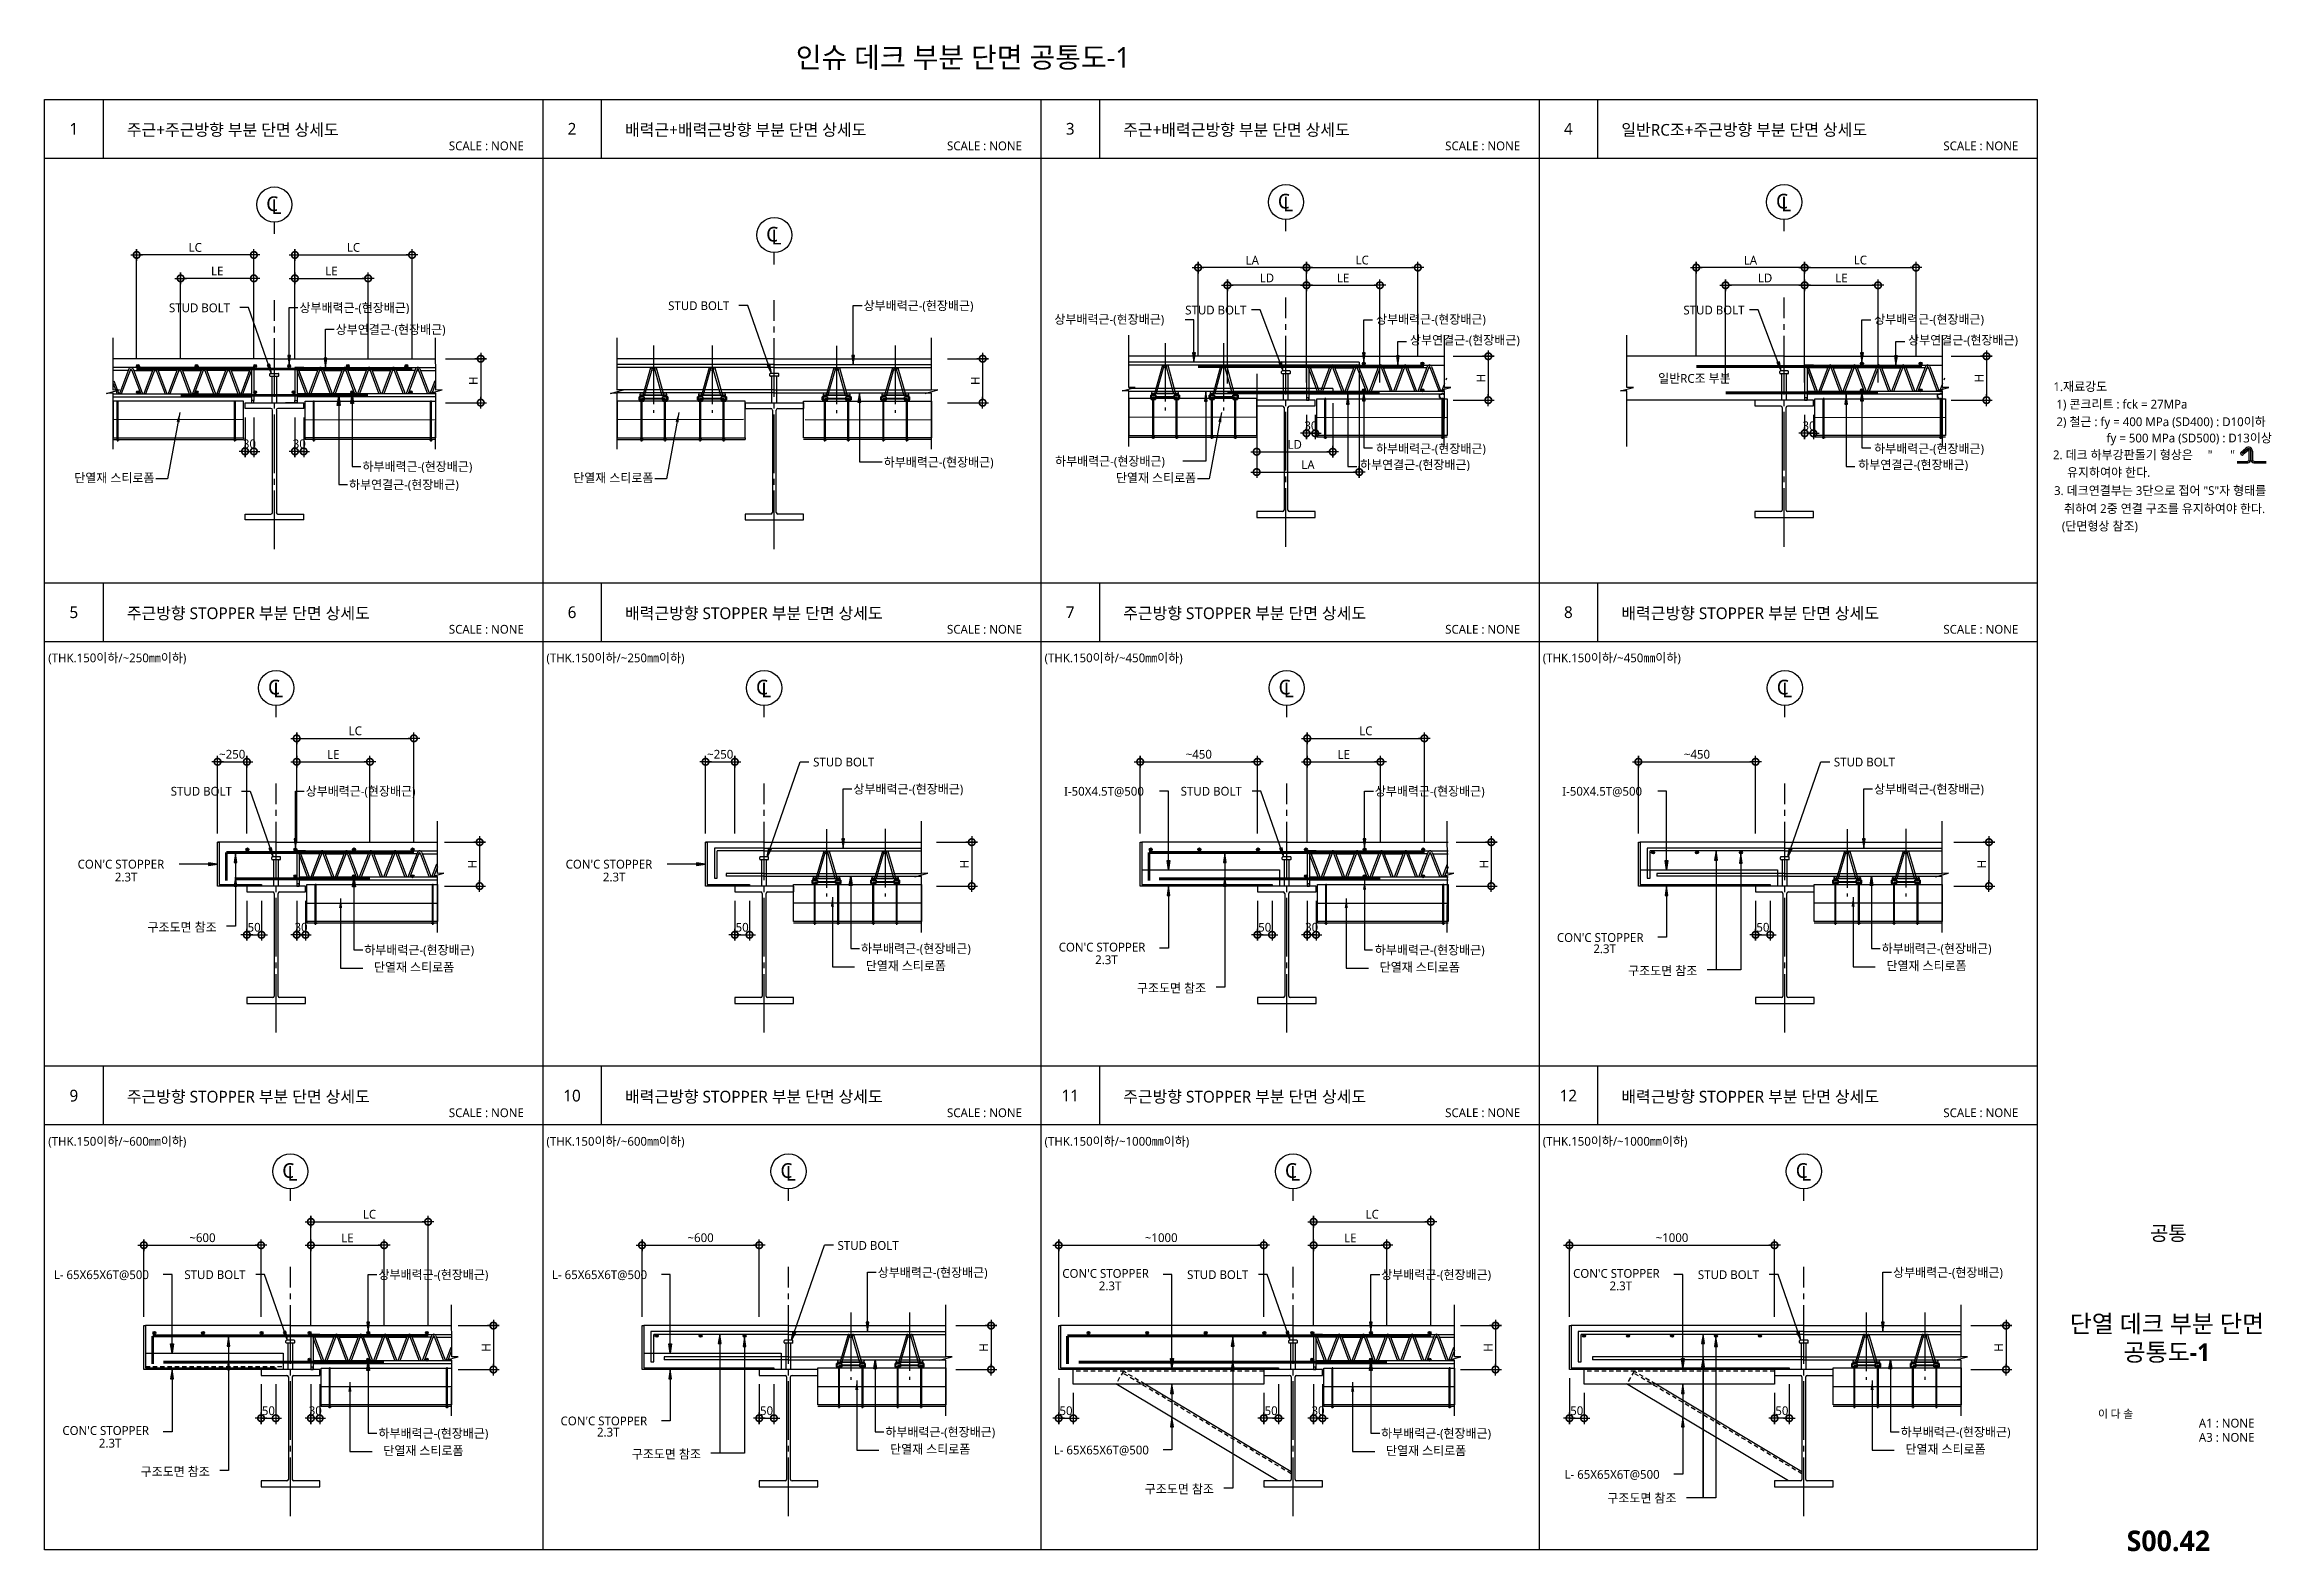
# Model space of a CAD drawing. Extents: x 517 to 33347, y 263 to 5437.
# Drawn here: x 8927 to 16527, y 294 to 5437 of the extents above; entities that cross this region are included whole.
import ezdxf
from ezdxf.enums import TextEntityAlignment as Align

# ---------------------------------------------------------------- set-up
doc = ezdxf.new("R2010")
doc.units = 0
doc.header["$LTSCALE"] = 10
doc.header["$MEASUREMENT"] = 0
for name, pattern in [('CEN', [26, 20, -2, 2, -2]), ('CENTER', [2, 1.25, -0.25, 0.25, -0.25]), ('HID', [2.5, 1.5, -1]), ('HIDDEN', [3, 2, -1])]:
    doc.linetypes.add(name, pattern=pattern)
for name, color, linetype in [('7DIM', 7, 'Continuous'), ('CEN', 1, 'CEN'), ('D-TEX1', 6, 'Continuous'), ('E', 7, 'Continuous'), ('E2', 7, 'Continuous'), ('SEC', 7, 'Continuous'), ('SHT', 5, 'Continuous'), ('SYM', 6, 'Continuous'), ('SYM-BUB', 3, 'Continuous'), ('SYM-LEAD', 6, 'Continuous'), ('TABLE', 7, 'Continuous'), ('TEXT', 3, 'Continuous'), ('TITLE', 7, 'Continuous'), ('단열재', 7, 'Continuous')]:
    doc.layers.add(name, color=color, linetype=linetype)
for name, color, linetype, lineweight in [('숨은선', 2, 'HIDDEN', 20), ('외형선', 3, 'Continuous', 35), ('치수선', 1, 'Continuous', 18)]:
    doc.layers.add(name, color=color, linetype=linetype, lineweight=lineweight)
doc.styles.add('HD', font='malgun.ttf')
doc.styles.get("Standard").update_dxf_attribs({"font": 'malgun.ttf'})
doc.styles.add('맑은고딕', font='malgun.ttf')
doc.styles.add('맑은고딕B', font='malgunbd.ttf')
doc.styles.add('스타일1', font='malgun.ttf')
doc.linetypes.add('BATTING', pattern='A,0.0001,-0.1,[134,ltypeshp.shx,S=0.1,R=0,X=-0.1,Y=0],-0.2,[134,ltypeshp.shx,S=0.1,R=180,X=0.1,Y=0],-0.1', length=0.4001)
doc.dimstyles.new('CJA', dxfattribs={"dimscale": 200, "dimtxt": 3, "dimasz": 1, "dimexe": 2, "dimexo": 3, "dimgap": 1, "dimtad": 1, "dimdec": 0, "dimzin": 1, "dimdsep": 46, "dimlunit": 6, "dimtxsty": '스타일1', "dimblk": 'GAUN-DOT', "dimcen": -2, "dimdle": 2, "dimclrd": 256, "dimclre": 256, "dimclrt": 3, "dimadec": 0, "dimazin": 0, "dimtfac": 1, "dimtdec": 0, "dimtix": 1, "dimtmove": 2, "dimatfit": 3, "dimldrblk": 'DOTSMALL', "dimfxl": 1, "dimtolj": 1, "dimtzin": 1, "dimarcsym": 0})
doc.dimstyles.new('ISO-25', dxfattribs={"dimtxt": 2.5, "dimasz": 2.5, "dimexe": 1.25, "dimexo": 0.625, "dimtad": 1, "dimtxsty": 'Standard', "dimcen": 2.5, "dimadec": 0, "dimazin": 0, "dimtfac": 1, "dimtmove": 0, "dimatfit": 3, "dimfxl": 1, "dimarcsym": 0})

msp = doc.modelspace()

# ---------------------------------------------------------------- texts
at = {"layer": 'TEXT', "style": '스타일1'}
msp.add_text('인슈 데크 부분 단면 공통도-1', height=70, dxfattribs=at).set_placement((11491, 5358.2))
at = {"layer": 'TEXT', "color": 6, "linetype": 'ByBlock', "style": '스타일1'}
for s, p in [('1', (9027.5, 5149.6)), ('2', (10727.5, 5149.6)), ('3', (12427.5, 5149.6)), ('4', (14127.5, 5149.6)), ('5', (9027.5, 3499.6)), ('6', (10727.5, 3499.6)), ('7', (12427.5, 3499.6)), ('8', (14127.5, 3499.6)), ('9', (9027.5, 1849.6)), ('10', (10727.5, 1849.6)), ('11', (12427.5, 1849.6)), ('12', (14127.5, 1849.6))]:
    msp.add_text(s, height=40, dxfattribs=at).set_placement(p, align=Align.MIDDLE_CENTER)
at = {"layer": 'TEXT', "linetype": 'ByBlock'}
for s, height, style, p in [('주근+주근방향 부분 단면 상세도', 40, '스타일1', (9208.4, 5126)), ('배력근+배력근방향 부분 단면 상세도', 40, '스타일1', (10908.4, 5126)), ('주근+배력근방향 부분 단면 상세도', 40, '스타일1', (12608.4, 5126)), ('일반RC조+주근방향 부분 단면 상세도', 40, '스타일1', (14308.4, 5126)), ('C', 50, 'HD', (9684, 4868.9)), ('L', 50, 'HD', (9702, 4858.9)), ('C', 50, 'HD', (13136.1, 4877.5)), ('L', 50, 'HD', (13154.1, 4867.6)), ('C', 50, 'HD', (14836.1, 4877.5)), ('L', 50, 'HD', (14854.1, 4867.6)), ('C', 50, 'HD', (11390.1, 4764.7)), ('L', 50, 'HD', (11408.1, 4754.7)), ('STUD BOLT', 30, '스타일1', (11055.6, 4530.8)), ('상부배력근-(현장배근)', 30, '스타일1', (11722.4, 4530.8)), ('STUD BOLT', 30, '스타일1', (9352.1, 4523.5)), ('상부배력근-(현장배근)', 30, '스타일1', (9797.5, 4523.5)), ('상부배력근-(현장배근)', 30, '스타일1', (12373.5, 4484.2)), ('STUD BOLT', 30, '스타일1', (12820.1, 4515.9)), ('상부배력근-(현장배근)', 30, '스타일1', (13471.1, 4484.3)), ('STUD BOLT', 30, '스타일1', (14520.1, 4515.9)), ('상부배력근-(현장배근)', 30, '스타일1', (15171.1, 4484.3)), ('상부연결근-(현장배근)', 30, '스타일1', (9921.1, 4449.3)), ('상부연결근-(현장배근)', 30, '스타일1', (13587.1, 4413.3)), ('상부연결근-(현장배근)', 30, '스타일1', (15287.1, 4413.3)), ('일반RC조 부분', 30, '스타일1', (14434, 4282.5)), ('하부배력근-(현장배근)', 30, '스타일1', (11791.3, 3996.6)), ('하부배력근-(현장배근)', 30, '스타일1', (12375.9, 3999.8)), ('하부배력근-(현장배근)', 30, '스타일1', (13471.1, 4042.8)), ('하부배력근-(현장배근)', 30, '스타일1', (15171.1, 4042.8)), ('하부연결근-(현장배근)', 30, '스타일1', (9966.4, 3919.8)), ('하부배력근-(현장배근)', 30, '스타일1', (10012.5, 3981.6)), ('하부연결근-(현장배근)', 30, '스타일1', (13416.8, 3987.8)), ('하부연결근-(현장배근)', 30, '스타일1', (15116.8, 3987.8)), ('주근방향 STOPPER 부분 단면 상세도', 40, '스타일1', (9208.4, 3476)), ('배력근방향 STOPPER 부분 단면 상세도', 40, '스타일1', (10908.4, 3476)), ('주근방향 STOPPER 부분 단면 상세도', 40, '스타일1', (12608.4, 3476)), ('배력근방향 STOPPER 부분 단면 상세도', 40, '스타일1', (14308.4, 3476)), ('(THK.150이하/~250㎜이하)', 30, '스타일1', (8940.1, 3328.6)), ('(THK.150이하/~250㎜이하)', 30, '스타일1', (10640.1, 3328.6)), ('(THK.150이하/~450㎜이하)', 30, '스타일1', (12340.1, 3328.6)), ('(THK.150이하/~450㎜이하)', 30, '스타일1', (14040.1, 3328.6)), ('C', 50, 'HD', (9690.1, 3218.9)), ('C', 50, 'HD', (11355.4, 3218.9)), ('C', 50, 'HD', (13138.6, 3218.9)), ('C', 50, 'HD', (14838.6, 3218.9)), ('L', 50, 'HD', (9708.1, 3208.9)), ('L', 50, 'HD', (11373.4, 3208.9)), ('L', 50, 'HD', (13156.6, 3208.9)), ('L', 50, 'HD', (14856.6, 3208.9)), ('STUD BOLT', 30, '스타일1', (11550.4, 2973.2)), ('STUD BOLT', 30, '스타일1', (15033.6, 2973.2)), ('STUD BOLT', 30, '스타일1', (9358.2, 2873.5)), ('상부배력근-(현장배근)', 30, '스타일1', (9818.6, 2873.5)), ('상부배력근-(현장배근)', 30, '스타일1', (11687.7, 2880.8)), ('I-50X4.5T@500', 30, '스타일1', (12406.6, 2873.4)), ('STUD BOLT', 30, '스타일1', (12804.7, 2873.5)), ('상부배력근-(현장배근)', 30, '스타일1', (13467.1, 2873.5)), ('I-50X4.5T@500', 30, '스타일1', (14106.6, 2873.4)), ('상부배력근-(현장배근)', 30, '스타일1', (15170.9, 2880.8)), ("CON'C STOPPER", 30, '스타일1', (9040.3, 2624.6)), ('2.3T', 30, '스타일1', (9167.5, 2580.7)), ("CON'C STOPPER", 30, '스타일1', (10705.7, 2624.6)), ('2.3T', 30, '스타일1', (10832.9, 2580.7)), ('구조도면 참조', 30, '스타일1', (9278.9, 2409.2)), ('하부배력근-(현장배근)', 30, '스타일1', (10018.6, 2331.6)), ('하부배력근-(현장배근)', 30, '스타일1', (11713.5, 2336.4)), ("CON'C STOPPER", 30, '스타일1', (12388.4, 2341.5)), ('하부배력근-(현장배근)', 30, '스타일1', (13467.1, 2331.6)), ("CON'C STOPPER", 30, '스타일1', (14088.4, 2374.2)), ('2.3T', 30, '스타일1', (14212.8, 2335.9)), ('하부배력근-(현장배근)', 30, '스타일1', (15196.7, 2336.4)), ('2.3T', 30, '스타일1', (12512.8, 2298.4)), ('구조도면 참조', 30, '스타일1', (14331.5, 2260.7)), ('구조도면 참조', 30, '스타일1', (12655.3, 2201.3)), ('주근방향 STOPPER 부분 단면 상세도', 40, '스타일1', (9208.4, 1826)), ('배력근방향 STOPPER 부분 단면 상세도', 40, '스타일1', (10908.4, 1826)), ('주근방향 STOPPER 부분 단면 상세도', 40, '스타일1', (12608.4, 1826)), ('배력근방향 STOPPER 부분 단면 상세도', 40, '스타일1', (14308.4, 1826)), ('(THK.150이하/~600㎜이하)', 30, '스타일1', (8940.1, 1678.6)), ('(THK.150이하/~600㎜이하)', 30, '스타일1', (10640.1, 1678.6)), ('(THK.150이하/~1000㎜이하)', 30, '스타일1', (12340.1, 1678.6)), ('(THK.150이하/~1000㎜이하)', 30, '스타일1', (14040.1, 1678.6)), ('C', 50, 'HD', (9738.6, 1568.9)), ('L', 50, 'HD', (9756.6, 1558.9)), ('C', 50, 'HD', (11438.6, 1568.9)), ('L', 50, 'HD', (11456.6, 1558.9)), ('C', 50, 'HD', (13160.4, 1568.9)), ('L', 50, 'HD', (13178.4, 1558.9)), ('C', 50, 'HD', (14903.4, 1568.9)), ('L', 50, 'HD', (14921.4, 1558.9)), ('STUD BOLT', 30, '스타일1', (11633.6, 1323.2)), ('L- 65X65X6T@500', 30, '스타일1', (8959.1, 1223.4)), ('STUD BOLT', 30, '스타일1', (9404.7, 1223.5)), ('상부배력근-(현장배근)', 30, '스타일1', (10067.1, 1223.5)), ('L- 65X65X6T@500', 30, '스타일1', (10659.1, 1223.4)), ('상부배력근-(현장배근)', 30, '스타일1', (11770.9, 1230.8)), ("CON'C STOPPER", 30, '스타일1', (12400.6, 1227.8)), ('STUD BOLT', 30, '스타일1', (12826.5, 1223.5)), ('상부배력근-(현장배근)', 30, '스타일1', (13488.9, 1223.5)), ("CON'C STOPPER", 30, '스타일1', (14143.6, 1227.8)), ('STUD BOLT', 30, '스타일1', (14569.5, 1223.5)), ('상부배력근-(현장배근)', 30, '스타일1', (15235.7, 1230.8)), ('2.3T', 30, '스타일1', (12525.1, 1185.1)), ('2.3T', 30, '스타일1', (14268.1, 1185.1)), ("CON'C STOPPER", 30, '스타일1', (8988.4, 691.5)), ('하부배력근-(현장배근)', 30, '스타일1', (10067.1, 681.6)), ("CON'C STOPPER", 30, '스타일1', (10688.4, 724.2)), ('2.3T', 30, '스타일1', (10812.8, 685.9)), ('하부배력근-(현장배근)', 30, '스타일1', (11796.7, 686.4)), ('하부배력근-(현장배근)', 30, '스타일1', (13488.9, 681.6)), ('하부배력근-(현장배근)', 30, '스타일1', (15261.5, 686.4)), ('2.3T', 30, '스타일1', (9112.8, 648.4)), ('구조도면 참조', 30, '스타일1', (10931.5, 610.7)), ('L- 65X65X6T@500', 30, '스타일1', (12371.4, 625)), ('구조도면 참조', 30, '스타일1', (9255.3, 551.3)), ('L- 65X65X6T@500', 30, '스타일1', (14114.4, 541.8)), ('구조도면 참조', 30, '스타일1', (12682, 491.7)), ('구조도면 참조', 30, '스타일1', (14260.4, 460.7))]:
    msp.add_text(s, height=height, dxfattribs=dict(at, style=style)).set_placement(p)
at = {"layer": 'TEXT', "color": 3, "style": '스타일1'}
for p in [(10307.2, 5076.2), (12007.2, 5076.2), (13707.2, 5076.2), (15407.2, 5076.2), (10307.2, 3426.2), (12007.2, 3426.2), (13707.2, 3426.2), (15407.2, 3426.2), (10307.2, 1776.2), (12007.2, 1776.2), (13707.2, 1776.2), (15407.2, 1776.2)]:
    msp.add_text('SCALE : NONE', height=30, dxfattribs=at).set_placement(p)
at = {"layer": 'TEXT', "style": '스타일1'}
for s, p in [('1.재료강도', (15782.8, 4245.6)), (' 1) 콘크리트 : fck = 27MPa', (15782.8, 4185.6)), (' 2) 철근 : fy = 400 MPa (SD400) : D10이하', (15782.8, 4125.6)), (' fy = 500 MPa (SD500) : D13이상', (15953.9, 4070.1))]:
    msp.add_text(s, height=30, dxfattribs=at).set_placement(p, align=Align.BOTTOM_LEFT)
for s, p in [('2. 데크 하부강판돌기 형상은     "      " ', (15781.2, 4036.7)), ('유지하여야 한다.', (15829, 3976.7)), ('3. 데크연결부는 3단으로 접어 "S"자 형태를 ', (15784.9, 3914.6)), ('  (단면형상 참조)', (15791.4, 3793.4)), (' 취하여 2중 연결 구조를 유지하여야 한다.', (15808.9, 3853.1))]:
    msp.add_text(s, height=30, dxfattribs=at).set_placement(p, align=Align.MIDDLE_LEFT)
at = {"layer": 'TEXT', "linetype": 'ByBlock', "style": '스타일1'}
for p in [(9302.6, 3957.9), (11005.3, 3957.9), (12857.3, 3957.9), (10325.3, 2287.7), (12003.6, 2292.6), (13757.2, 2287.7), (15486.7, 2292.6), (10357.2, 637.7), (12086.7, 642.6), (13779, 637.7), (15551.5, 642.6)]:
    msp.add_text('단열재 스티로폼', height=30, dxfattribs=at).set_placement(p, align=Align.MIDDLE_RIGHT)
at = {"layer": 'TEXT', "style": '맑은고딕B'}
msp.add_text('공통', height=50, dxfattribs=at).set_placement((16174.9, 1380), align=Align.MIDDLE_CENTER)

# ---------------------------------------------------------------- blocks, each defined once
blk = doc.blocks.new('GAUN-DOT')
at = {"linetype": 'ByBlock'}
for p, q in [((2, 0), (-2, 0)), ((0, -2), (0, 2))]:
    blk.add_line(p, q, dxfattribs=at)
at = {"const_width": 2.25}
blk.add_lwpolyline([(0, 0.28125, 1), (0, -0.28125, 1)], format="xyb", close=True, dxfattribs=at)
blk = doc.blocks.new('*D156')
at = {"layer": '7DIM', "linetype": 'ByBlock', "lineweight": -2, "transparency": 16777216}
for p, q in [((9781.8, 4364.7), (9781.8, 4659)), ((9791.8, 4639), (10021.8, 4639)), ((10031.8, 4364.7), (10031.8, 4659))]:
    blk.add_line(p, q, dxfattribs=at)
at = {"layer": 'DEFPOINTS', "color": 0, "linetype": 'ByBlock', "transparency": 16777216}
for p in [(10031.8, 4639), (9781.8, 4334.7), (10031.8, 4334.7)]:
    blk.add_point(p, dxfattribs=at)
at = {"layer": '7DIM', "linetype": 'ByBlock', "lineweight": -2, "transparency": 16777216, "xscale": 10, "yscale": 10, "zscale": 10, "rotation": 180}
blk.add_blockref('GAUN-DOT', (9781.8, 4639), dxfattribs=at)
at = {"layer": '7DIM', "linetype": 'ByBlock', "lineweight": -2, "transparency": 16777216, "xscale": 10, "yscale": 10, "zscale": 10}
blk.add_blockref('GAUN-DOT', (10031.8, 4639), dxfattribs=at)
at = {"layer": '7DIM', "color": 3, "linetype": 'ByBlock', "transparency": 16777216, "insert": (9906.8, 4664), "char_height": 30, "attachment_point": 5, "style": '스타일1'}
blk.add_mtext('\\A1;LE', dxfattribs=at)
blk = doc.blocks.new('_DotSmall')
at = {"color": 0, "linetype": 'ByBlock', "const_width": 0.5}
blk.add_lwpolyline([(-0.0625, 0, 1), (0.0625, 0, 1)], format="xyb", close=True, dxfattribs=at)
blk = doc.blocks.new('*D157')
at = {"layer": '7DIM', "linetype": 'ByBlock', "lineweight": -2, "transparency": 16777216}
for p, q in [((9781.8, 4364.7), (9781.8, 4739)), ((9791.8, 4719), (10171.8, 4719)), ((10181.8, 4364.7), (10181.8, 4739))]:
    blk.add_line(p, q, dxfattribs=at)
at = {"layer": 'DEFPOINTS', "color": 0, "linetype": 'ByBlock', "transparency": 16777216}
for p in [(10181.8, 4719), (9781.8, 4334.7), (10181.8, 4334.7)]:
    blk.add_point(p, dxfattribs=at)
at = {"layer": '7DIM', "linetype": 'ByBlock', "lineweight": -2, "transparency": 16777216, "xscale": 10, "yscale": 10, "zscale": 10, "rotation": 180}
blk.add_blockref('GAUN-DOT', (9781.8, 4719), dxfattribs=at)
at = {"layer": '7DIM', "linetype": 'ByBlock', "lineweight": -2, "transparency": 16777216, "xscale": 10, "yscale": 10, "zscale": 10}
blk.add_blockref('GAUN-DOT', (10181.8, 4719), dxfattribs=at)
at = {"layer": '7DIM', "color": 3, "linetype": 'ByBlock', "transparency": 16777216, "insert": (9981.8, 4744.5), "char_height": 30, "attachment_point": 5, "style": '스타일1'}
blk.add_mtext('\\A1;LC', dxfattribs=at)
blk = doc.blocks.new('*D158')
at = {"layer": '7DIM', "linetype": 'ByBlock', "lineweight": -2, "transparency": 16777216}
for p, q in [((10296.1, 4364.7), (10436.1, 4364.7)), ((10416.1, 4354.7), (10416.1, 4224.7)), ((10296.1, 4214.7), (10436.1, 4214.7))]:
    blk.add_line(p, q, dxfattribs=at)
at = {"layer": 'DEFPOINTS', "color": 0, "linetype": 'ByBlock', "transparency": 16777216}
for p in [(10266.1, 4364.7), (10266.1, 4214.7), (10416.1, 4214.7)]:
    blk.add_point(p, dxfattribs=at)
at = {"layer": '7DIM', "linetype": 'ByBlock', "lineweight": -2, "transparency": 16777216, "xscale": 10, "yscale": 10, "zscale": 10}
for p, rotation in [((10416.1, 4364.7), 90), ((10416.1, 4214.7), 270)]:
    blk.add_blockref('GAUN-DOT', p, dxfattribs=dict(at, rotation=rotation))
at = {"layer": '7DIM', "color": 3, "linetype": 'ByBlock', "transparency": 16777216, "insert": (10391.1, 4289.7), "char_height": 30, "attachment_point": 5, "rotation": 90, "style": '스타일1'}
blk.add_mtext('\\A1;H', dxfattribs=at)
blk = doc.blocks.new('*D133')
at = {"layer": '7DIM', "linetype": 'ByBlock', "lineweight": -2, "transparency": 16777216}
for p, q in [((9391.8, 4364.7), (9391.8, 4659)), ((9631.8, 4639), (9401.8, 4639)), ((9641.8, 4364.7), (9641.8, 4659))]:
    blk.add_line(p, q, dxfattribs=at)
at = {"layer": 'DEFPOINTS', "color": 0, "linetype": 'ByBlock', "transparency": 16777216}
for p in [(9391.8, 4639), (9391.8, 4334.7), (9641.8, 4334.7)]:
    blk.add_point(p, dxfattribs=at)
at = {"layer": '7DIM', "linetype": 'ByBlock', "lineweight": -2, "transparency": 16777216, "xscale": 10, "yscale": 10, "zscale": 10, "rotation": 180}
blk.add_blockref('GAUN-DOT', (9391.8, 4639), dxfattribs=at)
at = {"layer": '7DIM', "linetype": 'ByBlock', "lineweight": -2, "transparency": 16777216, "xscale": 10, "yscale": 10, "zscale": 10}
blk.add_blockref('GAUN-DOT', (9641.8, 4639), dxfattribs=at)
at = {"layer": '7DIM', "color": 3, "linetype": 'ByBlock', "transparency": 16777216, "insert": (9516.8, 4664), "char_height": 30, "attachment_point": 5, "style": '스타일1'}
blk.add_mtext('\\A1;LE', dxfattribs=at)
blk = doc.blocks.new('*D134')
at = {"layer": '7DIM', "linetype": 'ByBlock', "lineweight": -2, "transparency": 16777216}
for p, q in [((9241.8, 4364.7), (9241.8, 4739)), ((9631.8, 4719), (9251.8, 4719)), ((9641.8, 4364.7), (9641.8, 4739))]:
    blk.add_line(p, q, dxfattribs=at)
at = {"layer": 'DEFPOINTS', "color": 0, "linetype": 'ByBlock', "transparency": 16777216}
for p in [(9241.8, 4719), (9241.8, 4334.7), (9641.8, 4334.7)]:
    blk.add_point(p, dxfattribs=at)
at = {"layer": '7DIM', "linetype": 'ByBlock', "lineweight": -2, "transparency": 16777216, "xscale": 10, "yscale": 10, "zscale": 10, "rotation": 180}
blk.add_blockref('GAUN-DOT', (9241.8, 4719), dxfattribs=at)
at = {"layer": '7DIM', "linetype": 'ByBlock', "lineweight": -2, "transparency": 16777216, "xscale": 10, "yscale": 10, "zscale": 10}
blk.add_blockref('GAUN-DOT', (9641.8, 4719), dxfattribs=at)
at = {"layer": '7DIM', "color": 3, "linetype": 'ByBlock', "transparency": 16777216, "insert": (9441.8, 4744.5), "char_height": 30, "attachment_point": 5, "style": '스타일1'}
blk.add_mtext('\\A1;LC', dxfattribs=at)
blk = doc.blocks.new('*D135')
at = {"layer": '7DIM', "linetype": 'ByBlock', "lineweight": -2, "transparency": 16777216}
for p, q in [((9781.8, 4164.7), (9781.8, 4028.5)), ((9811.8, 4164.7), (9811.8, 4028.5)), ((9771.8, 4048.5), (9761.8, 4048.5)), ((9811.8, 4048.5), (9781.8, 4048.5)), ((9821.8, 4048.5), (9831.8, 4048.5))]:
    blk.add_line(p, q, dxfattribs=at)
at = {"layer": 'DEFPOINTS', "color": 0, "linetype": 'ByBlock', "transparency": 16777216}
for p in [(9781.8, 4194.7), (9811.8, 4194.7), (9781.8, 4048.5)]:
    blk.add_point(p, dxfattribs=at)
at = {"layer": '7DIM', "linetype": 'ByBlock', "lineweight": -2, "transparency": 16777216, "xscale": 10, "yscale": 10, "zscale": 10}
blk.add_blockref('GAUN-DOT', (9781.8, 4048.5), dxfattribs=at)
at = {"layer": '7DIM', "linetype": 'ByBlock', "lineweight": -2, "transparency": 16777216, "xscale": 10, "yscale": 10, "zscale": 10, "rotation": 180}
blk.add_blockref('GAUN-DOT', (9811.8, 4048.5), dxfattribs=at)
at = {"layer": '7DIM', "color": 3, "linetype": 'ByBlock', "transparency": 16777216, "insert": (9796.8, 4074), "char_height": 30, "attachment_point": 5, "style": '스타일1'}
blk.add_mtext('\\A1;30', dxfattribs=at)
blk = doc.blocks.new('*D136')
at = {"layer": '7DIM', "linetype": 'ByBlock', "lineweight": -2, "transparency": 16777216}
for p, q in [((9611.8, 4164.7), (9611.8, 4028.5)), ((9641.8, 4164.7), (9641.8, 4028.5)), ((9601.8, 4048.5), (9591.8, 4048.5)), ((9611.8, 4048.5), (9641.8, 4048.5)), ((9651.8, 4048.5), (9661.8, 4048.5))]:
    blk.add_line(p, q, dxfattribs=at)
at = {"layer": 'DEFPOINTS', "color": 0, "linetype": 'ByBlock', "transparency": 16777216}
for p in [(9611.8, 4194.7), (9641.8, 4194.7), (9641.8, 4048.5)]:
    blk.add_point(p, dxfattribs=at)
at = {"layer": '7DIM', "linetype": 'ByBlock', "lineweight": -2, "transparency": 16777216, "xscale": 10, "yscale": 10, "zscale": 10}
blk.add_blockref('GAUN-DOT', (9611.8, 4048.5), dxfattribs=at)
at = {"layer": '7DIM', "linetype": 'ByBlock', "lineweight": -2, "transparency": 16777216, "xscale": 10, "yscale": 10, "zscale": 10, "rotation": 180}
blk.add_blockref('GAUN-DOT', (9641.8, 4048.5), dxfattribs=at)
at = {"layer": '7DIM', "color": 3, "linetype": 'ByBlock', "transparency": 16777216, "insert": (9626.8, 4074), "char_height": 30, "attachment_point": 5, "style": '스타일1'}
blk.add_mtext('\\A1;30', dxfattribs=at)
blk = doc.blocks.new('*D137')
at = {"layer": '7DIM', "linetype": 'ByBlock', "lineweight": -2, "transparency": 16777216}
for p, q in [((9787.9, 2714.7), (9787.9, 3089)), ((9797.9, 3069), (10177.9, 3069)), ((10187.9, 2714.7), (10187.9, 3089))]:
    blk.add_line(p, q, dxfattribs=at)
at = {"layer": 'DEFPOINTS', "color": 0, "linetype": 'ByBlock', "transparency": 16777216}
for p in [(10187.9, 3069), (9787.9, 2684.7), (10187.9, 2684.7)]:
    blk.add_point(p, dxfattribs=at)
at = {"layer": '7DIM', "linetype": 'ByBlock', "lineweight": -2, "transparency": 16777216, "xscale": 10, "yscale": 10, "zscale": 10, "rotation": 180}
blk.add_blockref('GAUN-DOT', (9787.9, 3069), dxfattribs=at)
at = {"layer": '7DIM', "linetype": 'ByBlock', "lineweight": -2, "transparency": 16777216, "xscale": 10, "yscale": 10, "zscale": 10}
blk.add_blockref('GAUN-DOT', (10187.9, 3069), dxfattribs=at)
at = {"layer": '7DIM', "color": 3, "linetype": 'ByBlock', "transparency": 16777216, "insert": (9987.9, 3094.5), "char_height": 30, "attachment_point": 5, "style": '스타일1'}
blk.add_mtext('\\A1;LC', dxfattribs=at)
blk = doc.blocks.new('*D138')
at = {"layer": '7DIM', "linetype": 'ByBlock', "lineweight": -2, "transparency": 16777216}
for p, q in [((9787.9, 2714.7), (9787.9, 3009)), ((9797.9, 2989), (10027.9, 2989)), ((10037.9, 2714.7), (10037.9, 3009))]:
    blk.add_line(p, q, dxfattribs=at)
at = {"layer": 'DEFPOINTS', "color": 0, "linetype": 'ByBlock', "transparency": 16777216}
for p in [(10037.9, 2989), (9787.9, 2684.7), (10037.9, 2684.7)]:
    blk.add_point(p, dxfattribs=at)
at = {"layer": '7DIM', "linetype": 'ByBlock', "lineweight": -2, "transparency": 16777216, "xscale": 10, "yscale": 10, "zscale": 10, "rotation": 180}
blk.add_blockref('GAUN-DOT', (9787.9, 2989), dxfattribs=at)
at = {"layer": '7DIM', "linetype": 'ByBlock', "lineweight": -2, "transparency": 16777216, "xscale": 10, "yscale": 10, "zscale": 10}
blk.add_blockref('GAUN-DOT', (10037.9, 2989), dxfattribs=at)
at = {"layer": '7DIM', "color": 3, "linetype": 'ByBlock', "transparency": 16777216, "insert": (9912.9, 3014), "char_height": 30, "attachment_point": 5, "style": '스타일1'}
blk.add_mtext('\\A1;LE', dxfattribs=at)
blk = doc.blocks.new('*D139')
at = {"layer": '7DIM', "linetype": 'ByBlock', "lineweight": -2, "transparency": 16777216}
for p, q in [((9507.9, 2989), (9497.9, 2989)), ((9517.9, 2744.7), (9517.9, 3009)), ((9517.9, 2989), (9617.9, 2989)), ((9617.9, 2744.7), (9617.9, 3009)), ((9627.9, 2989), (9637.9, 2989))]:
    blk.add_line(p, q, dxfattribs=at)
at = {"layer": 'DEFPOINTS', "color": 0, "linetype": 'ByBlock', "transparency": 16777216}
for p in [(9617.9, 2989), (9517.9, 2714.7), (9617.9, 2714.7)]:
    blk.add_point(p, dxfattribs=at)
at = {"layer": '7DIM', "linetype": 'ByBlock', "lineweight": -2, "transparency": 16777216, "xscale": 10, "yscale": 10, "zscale": 10}
blk.add_blockref('GAUN-DOT', (9517.9, 2989), dxfattribs=at)
at = {"layer": '7DIM', "linetype": 'ByBlock', "lineweight": -2, "transparency": 16777216, "xscale": 10, "yscale": 10, "zscale": 10, "rotation": 180}
blk.add_blockref('GAUN-DOT', (9617.9, 2989), dxfattribs=at)
at = {"layer": '7DIM', "color": 3, "linetype": 'ByBlock', "transparency": 16777216, "insert": (9567.9, 3014.5), "char_height": 30, "attachment_point": 5, "style": '스타일1'}
blk.add_mtext('\\A1;~250', dxfattribs=at)
blk = doc.blocks.new('*D140')
at = {"layer": '7DIM', "linetype": 'ByBlock', "lineweight": -2, "transparency": 16777216}
for p, q in [((9617.9, 2514.7), (9617.9, 2378.5)), ((9667.9, 2514.7), (9667.9, 2378.5)), ((9607.9, 2398.5), (9597.9, 2398.5)), ((9617.9, 2398.5), (9667.9, 2398.5)), ((9677.9, 2398.5), (9687.9, 2398.5))]:
    blk.add_line(p, q, dxfattribs=at)
at = {"layer": 'DEFPOINTS', "color": 0, "linetype": 'ByBlock', "transparency": 16777216}
for p in [(9617.9, 2544.7), (9667.9, 2544.7), (9667.9, 2398.5)]:
    blk.add_point(p, dxfattribs=at)
at = {"layer": '7DIM', "linetype": 'ByBlock', "lineweight": -2, "transparency": 16777216, "xscale": 10, "yscale": 10, "zscale": 10}
blk.add_blockref('GAUN-DOT', (9617.9, 2398.5), dxfattribs=at)
at = {"layer": '7DIM', "linetype": 'ByBlock', "lineweight": -2, "transparency": 16777216, "xscale": 10, "yscale": 10, "zscale": 10, "rotation": 180}
blk.add_blockref('GAUN-DOT', (9667.9, 2398.5), dxfattribs=at)
at = {"layer": '7DIM', "color": 3, "linetype": 'ByBlock', "transparency": 16777216, "insert": (9642.9, 2424), "char_height": 30, "attachment_point": 5, "style": '스타일1'}
blk.add_mtext('\\A1;50', dxfattribs=at)
blk = doc.blocks.new('*D105')
at = {"layer": '7DIM', "linetype": 'ByBlock', "lineweight": -2, "transparency": 16777216}
for p, q in [((10292.2, 2714.7), (10432.2, 2714.7)), ((10412.2, 2704.7), (10412.2, 2574.7)), ((10292.2, 2564.7), (10432.2, 2564.7))]:
    blk.add_line(p, q, dxfattribs=at)
at = {"layer": 'DEFPOINTS', "color": 0, "linetype": 'ByBlock', "transparency": 16777216}
for p in [(10262.2, 2714.7), (10262.2, 2564.7), (10412.2, 2564.7)]:
    blk.add_point(p, dxfattribs=at)
at = {"layer": '7DIM', "linetype": 'ByBlock', "lineweight": -2, "transparency": 16777216, "xscale": 10, "yscale": 10, "zscale": 10}
for p, rotation in [((10412.2, 2714.7), 90), ((10412.2, 2564.7), 270)]:
    blk.add_blockref('GAUN-DOT', p, dxfattribs=dict(at, rotation=rotation))
at = {"layer": '7DIM', "color": 3, "linetype": 'ByBlock', "transparency": 16777216, "insert": (10387.2, 2639.7), "char_height": 30, "attachment_point": 5, "rotation": 90, "style": '스타일1'}
blk.add_mtext('\\A1;H', dxfattribs=at)
blk = doc.blocks.new('*D106')
at = {"layer": '7DIM', "linetype": 'ByBlock', "lineweight": -2, "transparency": 16777216}
for p, q in [((9787.9, 2514.7), (9787.9, 2378.5)), ((9817.9, 2514.7), (9817.9, 2378.5)), ((9777.9, 2398.5), (9767.9, 2398.5)), ((9817.9, 2398.5), (9787.9, 2398.5)), ((9827.9, 2398.5), (9837.9, 2398.5))]:
    blk.add_line(p, q, dxfattribs=at)
at = {"layer": 'DEFPOINTS', "color": 0, "linetype": 'ByBlock', "transparency": 16777216}
for p in [(9787.9, 2544.7), (9817.9, 2544.7), (9787.9, 2398.5)]:
    blk.add_point(p, dxfattribs=at)
at = {"layer": '7DIM', "linetype": 'ByBlock', "lineweight": -2, "transparency": 16777216, "xscale": 10, "yscale": 10, "zscale": 10}
blk.add_blockref('GAUN-DOT', (9787.9, 2398.5), dxfattribs=at)
at = {"layer": '7DIM', "linetype": 'ByBlock', "lineweight": -2, "transparency": 16777216, "xscale": 10, "yscale": 10, "zscale": 10, "rotation": 180}
blk.add_blockref('GAUN-DOT', (9817.9, 2398.5), dxfattribs=at)
at = {"layer": '7DIM', "color": 3, "linetype": 'ByBlock', "transparency": 16777216, "insert": (9802.9, 2424), "char_height": 30, "attachment_point": 5, "style": '스타일1'}
blk.add_mtext('\\A1;30', dxfattribs=at)
blk = doc.blocks.new('*D107')
at = {"layer": '7DIM', "linetype": 'ByBlock', "lineweight": -2, "transparency": 16777216}
for p, q in [((13744.5, 2714.7), (13884.5, 2714.7)), ((13864.5, 2704.7), (13864.5, 2574.7)), ((13744.5, 2564.7), (13884.5, 2564.7))]:
    blk.add_line(p, q, dxfattribs=at)
at = {"layer": 'DEFPOINTS', "color": 0, "linetype": 'ByBlock', "transparency": 16777216}
for p in [(13714.5, 2714.7), (13714.5, 2564.7), (13864.5, 2564.7)]:
    blk.add_point(p, dxfattribs=at)
at = {"layer": '7DIM', "linetype": 'ByBlock', "lineweight": -2, "transparency": 16777216, "xscale": 10, "yscale": 10, "zscale": 10}
for p, rotation in [((13864.5, 2714.7), 90), ((13864.5, 2564.7), 270)]:
    blk.add_blockref('GAUN-DOT', p, dxfattribs=dict(at, rotation=rotation))
at = {"layer": '7DIM', "color": 3, "linetype": 'ByBlock', "transparency": 16777216, "insert": (13839.5, 2639.7), "char_height": 30, "attachment_point": 5, "rotation": 90, "style": '스타일1'}
blk.add_mtext('\\A1;H', dxfattribs=at)
blk = doc.blocks.new('*D108')
at = {"layer": '7DIM', "linetype": 'ByBlock', "lineweight": -2, "transparency": 16777216}
for p, q in [((13066.4, 2514.7), (13066.4, 2378.5)), ((13116.4, 2514.7), (13116.4, 2378.5)), ((13056.4, 2398.5), (13046.4, 2398.5)), ((13066.4, 2398.5), (13116.4, 2398.5)), ((13126.4, 2398.5), (13136.4, 2398.5))]:
    blk.add_line(p, q, dxfattribs=at)
at = {"layer": 'DEFPOINTS', "color": 0, "linetype": 'ByBlock', "transparency": 16777216}
for p in [(13066.4, 2544.7), (13116.4, 2544.7), (13116.4, 2398.5)]:
    blk.add_point(p, dxfattribs=at)
at = {"layer": '7DIM', "linetype": 'ByBlock', "lineweight": -2, "transparency": 16777216, "xscale": 10, "yscale": 10, "zscale": 10}
blk.add_blockref('GAUN-DOT', (13066.4, 2398.5), dxfattribs=at)
at = {"layer": '7DIM', "linetype": 'ByBlock', "lineweight": -2, "transparency": 16777216, "xscale": 10, "yscale": 10, "zscale": 10, "rotation": 180}
blk.add_blockref('GAUN-DOT', (13116.4, 2398.5), dxfattribs=at)
at = {"layer": '7DIM', "color": 3, "linetype": 'ByBlock', "transparency": 16777216, "insert": (13091.4, 2424), "char_height": 30, "attachment_point": 5, "style": '스타일1'}
blk.add_mtext('\\A1;50', dxfattribs=at)
blk = doc.blocks.new('*D109')
at = {"layer": '7DIM', "linetype": 'ByBlock', "lineweight": -2, "transparency": 16777216}
for p, q in [((12666.4, 2744.7), (12666.4, 3009)), ((12676.4, 2989), (13056.4, 2989)), ((13066.4, 2744.7), (13066.4, 3009))]:
    blk.add_line(p, q, dxfattribs=at)
at = {"layer": 'DEFPOINTS', "color": 0, "linetype": 'ByBlock', "transparency": 16777216}
for p in [(13066.4, 2989), (12666.4, 2714.7), (13066.4, 2714.7)]:
    blk.add_point(p, dxfattribs=at)
at = {"layer": '7DIM', "linetype": 'ByBlock', "lineweight": -2, "transparency": 16777216, "xscale": 10, "yscale": 10, "zscale": 10, "rotation": 180}
blk.add_blockref('GAUN-DOT', (12666.4, 2989), dxfattribs=at)
at = {"layer": '7DIM', "linetype": 'ByBlock', "lineweight": -2, "transparency": 16777216, "xscale": 10, "yscale": 10, "zscale": 10}
blk.add_blockref('GAUN-DOT', (13066.4, 2989), dxfattribs=at)
at = {"layer": '7DIM', "color": 3, "linetype": 'ByBlock', "transparency": 16777216, "insert": (12866.4, 3014.5), "char_height": 30, "attachment_point": 5, "style": '스타일1'}
blk.add_mtext('\\A1;~450', dxfattribs=at)
blk = doc.blocks.new('*D110')
at = {"layer": '7DIM', "linetype": 'ByBlock', "lineweight": -2, "transparency": 16777216}
for p, q in [((13236.4, 2714.7), (13236.4, 3009)), ((13246.4, 2989), (13476.4, 2989)), ((13486.4, 2714.7), (13486.4, 3009))]:
    blk.add_line(p, q, dxfattribs=at)
at = {"layer": 'DEFPOINTS', "color": 0, "linetype": 'ByBlock', "transparency": 16777216}
for p in [(13486.4, 2989), (13236.4, 2684.7), (13486.4, 2684.7)]:
    blk.add_point(p, dxfattribs=at)
at = {"layer": '7DIM', "linetype": 'ByBlock', "lineweight": -2, "transparency": 16777216, "xscale": 10, "yscale": 10, "zscale": 10, "rotation": 180}
blk.add_blockref('GAUN-DOT', (13236.4, 2989), dxfattribs=at)
at = {"layer": '7DIM', "linetype": 'ByBlock', "lineweight": -2, "transparency": 16777216, "xscale": 10, "yscale": 10, "zscale": 10}
blk.add_blockref('GAUN-DOT', (13486.4, 2989), dxfattribs=at)
at = {"layer": '7DIM', "color": 3, "linetype": 'ByBlock', "transparency": 16777216, "insert": (13361.4, 3014), "char_height": 30, "attachment_point": 5, "style": '스타일1'}
blk.add_mtext('\\A1;LE', dxfattribs=at)
blk = doc.blocks.new('*D111')
at = {"layer": '7DIM', "linetype": 'ByBlock', "lineweight": -2, "transparency": 16777216}
for p, q in [((13236.4, 2714.7), (13236.4, 3089)), ((13246.4, 3069), (13626.4, 3069)), ((13636.4, 2714.7), (13636.4, 3089))]:
    blk.add_line(p, q, dxfattribs=at)
at = {"layer": 'DEFPOINTS', "color": 0, "linetype": 'ByBlock', "transparency": 16777216}
for p in [(13636.4, 3069), (13236.4, 2684.7), (13636.4, 2684.7)]:
    blk.add_point(p, dxfattribs=at)
at = {"layer": '7DIM', "linetype": 'ByBlock', "lineweight": -2, "transparency": 16777216, "xscale": 10, "yscale": 10, "zscale": 10, "rotation": 180}
blk.add_blockref('GAUN-DOT', (13236.4, 3069), dxfattribs=at)
at = {"layer": '7DIM', "linetype": 'ByBlock', "lineweight": -2, "transparency": 16777216, "xscale": 10, "yscale": 10, "zscale": 10}
blk.add_blockref('GAUN-DOT', (13636.4, 3069), dxfattribs=at)
at = {"layer": '7DIM', "color": 3, "linetype": 'ByBlock', "transparency": 16777216, "insert": (13436.4, 3094.5), "char_height": 30, "attachment_point": 5, "style": '스타일1'}
blk.add_mtext('\\A1;LC', dxfattribs=at)
blk = doc.blocks.new('*D112')
at = {"layer": '7DIM', "linetype": 'ByBlock', "lineweight": -2, "transparency": 16777216}
for p, q in [((13236.4, 2514.7), (13236.4, 2378.5)), ((13266.4, 2514.7), (13266.4, 2378.5)), ((13226.4, 2398.5), (13216.4, 2398.5)), ((13266.4, 2398.5), (13236.4, 2398.5)), ((13276.4, 2398.5), (13286.4, 2398.5))]:
    blk.add_line(p, q, dxfattribs=at)
at = {"layer": 'DEFPOINTS', "color": 0, "linetype": 'ByBlock', "transparency": 16777216}
for p in [(13236.4, 2544.7), (13266.4, 2544.7), (13236.4, 2398.5)]:
    blk.add_point(p, dxfattribs=at)
at = {"layer": '7DIM', "linetype": 'ByBlock', "lineweight": -2, "transparency": 16777216, "xscale": 10, "yscale": 10, "zscale": 10}
blk.add_blockref('GAUN-DOT', (13236.4, 2398.5), dxfattribs=at)
at = {"layer": '7DIM', "linetype": 'ByBlock', "lineweight": -2, "transparency": 16777216, "xscale": 10, "yscale": 10, "zscale": 10, "rotation": 180}
blk.add_blockref('GAUN-DOT', (13266.4, 2398.5), dxfattribs=at)
at = {"layer": '7DIM', "color": 3, "linetype": 'ByBlock', "transparency": 16777216, "insert": (13251.4, 2424), "char_height": 30, "attachment_point": 5, "style": '스타일1'}
blk.add_mtext('\\A1;30', dxfattribs=at)
blk = doc.blocks.new('*D113')
at = {"layer": '7DIM', "linetype": 'ByBlock', "lineweight": -2, "transparency": 16777216}
for p, q in [((10339.4, 1064.7), (10479.4, 1064.7)), ((10459.4, 1054.7), (10459.4, 924.7)), ((10339.4, 914.7), (10479.4, 914.7))]:
    blk.add_line(p, q, dxfattribs=at)
at = {"layer": 'DEFPOINTS', "color": 0, "linetype": 'ByBlock', "transparency": 16777216}
for p in [(10309.4, 1064.7), (10309.4, 914.7), (10459.4, 914.7)]:
    blk.add_point(p, dxfattribs=at)
at = {"layer": '7DIM', "linetype": 'ByBlock', "lineweight": -2, "transparency": 16777216, "xscale": 10, "yscale": 10, "zscale": 10}
for p, rotation in [((10459.4, 1064.7), 90), ((10459.4, 914.7), 270)]:
    blk.add_blockref('GAUN-DOT', p, dxfattribs=dict(at, rotation=rotation))
at = {"layer": '7DIM', "color": 3, "linetype": 'ByBlock', "transparency": 16777216, "insert": (10434.4, 989.7), "char_height": 30, "attachment_point": 5, "rotation": 90, "style": '스타일1'}
blk.add_mtext('\\A1;H', dxfattribs=at)
blk = doc.blocks.new('*D114')
at = {"layer": '7DIM', "linetype": 'ByBlock', "lineweight": -2, "transparency": 16777216}
for p, q in [((9666.4, 864.7), (9666.4, 728.5)), ((9716.4, 864.7), (9716.4, 728.5)), ((9656.4, 748.5), (9646.4, 748.5)), ((9666.4, 748.5), (9716.4, 748.5)), ((9726.4, 748.5), (9736.4, 748.5))]:
    blk.add_line(p, q, dxfattribs=at)
at = {"layer": 'DEFPOINTS', "color": 0, "linetype": 'ByBlock', "transparency": 16777216}
for p in [(9666.4, 894.7), (9716.4, 894.7), (9716.4, 748.5)]:
    blk.add_point(p, dxfattribs=at)
at = {"layer": '7DIM', "linetype": 'ByBlock', "lineweight": -2, "transparency": 16777216, "xscale": 10, "yscale": 10, "zscale": 10}
blk.add_blockref('GAUN-DOT', (9666.4, 748.5), dxfattribs=at)
at = {"layer": '7DIM', "linetype": 'ByBlock', "lineweight": -2, "transparency": 16777216, "xscale": 10, "yscale": 10, "zscale": 10, "rotation": 180}
blk.add_blockref('GAUN-DOT', (9716.4, 748.5), dxfattribs=at)
at = {"layer": '7DIM', "color": 3, "linetype": 'ByBlock', "transparency": 16777216, "insert": (9691.4, 774), "char_height": 30, "attachment_point": 5, "style": '스타일1'}
blk.add_mtext('\\A1;50', dxfattribs=at)
blk = doc.blocks.new('*D115')
at = {"layer": '7DIM', "linetype": 'ByBlock', "lineweight": -2, "transparency": 16777216}
for p, q in [((9266.4, 1094.7), (9266.4, 1359)), ((9276.4, 1339), (9656.4, 1339)), ((9666.4, 1094.7), (9666.4, 1359))]:
    blk.add_line(p, q, dxfattribs=at)
at = {"layer": 'DEFPOINTS', "color": 0, "linetype": 'ByBlock', "transparency": 16777216}
for p in [(9666.4, 1339), (9266.4, 1064.7), (9666.4, 1064.7)]:
    blk.add_point(p, dxfattribs=at)
at = {"layer": '7DIM', "linetype": 'ByBlock', "lineweight": -2, "transparency": 16777216, "xscale": 10, "yscale": 10, "zscale": 10, "rotation": 180}
blk.add_blockref('GAUN-DOT', (9266.4, 1339), dxfattribs=at)
at = {"layer": '7DIM', "linetype": 'ByBlock', "lineweight": -2, "transparency": 16777216, "xscale": 10, "yscale": 10, "zscale": 10}
blk.add_blockref('GAUN-DOT', (9666.4, 1339), dxfattribs=at)
at = {"layer": '7DIM', "color": 3, "linetype": 'ByBlock', "transparency": 16777216, "insert": (9466.4, 1364.5), "char_height": 30, "attachment_point": 5, "style": '스타일1'}
blk.add_mtext('\\A1;~600', dxfattribs=at)
blk = doc.blocks.new('*D116')
at = {"layer": '7DIM', "linetype": 'ByBlock', "lineweight": -2, "transparency": 16777216}
for p, q in [((9836.4, 864.7), (9836.4, 728.5)), ((9866.4, 864.7), (9866.4, 728.5)), ((9826.4, 748.5), (9816.4, 748.5)), ((9866.4, 748.5), (9836.4, 748.5)), ((9876.4, 748.5), (9886.4, 748.5))]:
    blk.add_line(p, q, dxfattribs=at)
at = {"layer": 'DEFPOINTS', "color": 0, "linetype": 'ByBlock', "transparency": 16777216}
for p in [(9836.4, 894.7), (9866.4, 894.7), (9836.4, 748.5)]:
    blk.add_point(p, dxfattribs=at)
at = {"layer": '7DIM', "linetype": 'ByBlock', "lineweight": -2, "transparency": 16777216, "xscale": 10, "yscale": 10, "zscale": 10}
blk.add_blockref('GAUN-DOT', (9836.4, 748.5), dxfattribs=at)
at = {"layer": '7DIM', "linetype": 'ByBlock', "lineweight": -2, "transparency": 16777216, "xscale": 10, "yscale": 10, "zscale": 10, "rotation": 180}
blk.add_blockref('GAUN-DOT', (9866.4, 748.5), dxfattribs=at)
at = {"layer": '7DIM', "color": 3, "linetype": 'ByBlock', "transparency": 16777216, "insert": (9851.4, 774), "char_height": 30, "attachment_point": 5, "style": '스타일1'}
blk.add_mtext('\\A1;30', dxfattribs=at)
blk = doc.blocks.new('*D117')
at = {"layer": '7DIM', "linetype": 'ByBlock', "lineweight": -2, "transparency": 16777216}
for p, q in [((9836.4, 1064.7), (9836.4, 1359)), ((9846.4, 1339), (10076.4, 1339)), ((10086.4, 1064.7), (10086.4, 1359))]:
    blk.add_line(p, q, dxfattribs=at)
at = {"layer": 'DEFPOINTS', "color": 0, "linetype": 'ByBlock', "transparency": 16777216}
for p in [(10086.4, 1339), (9836.4, 1034.7), (10086.4, 1034.7)]:
    blk.add_point(p, dxfattribs=at)
at = {"layer": '7DIM', "linetype": 'ByBlock', "lineweight": -2, "transparency": 16777216, "xscale": 10, "yscale": 10, "zscale": 10, "rotation": 180}
blk.add_blockref('GAUN-DOT', (9836.4, 1339), dxfattribs=at)
at = {"layer": '7DIM', "linetype": 'ByBlock', "lineweight": -2, "transparency": 16777216, "xscale": 10, "yscale": 10, "zscale": 10}
blk.add_blockref('GAUN-DOT', (10086.4, 1339), dxfattribs=at)
at = {"layer": '7DIM', "color": 3, "linetype": 'ByBlock', "transparency": 16777216, "insert": (9961.4, 1364), "char_height": 30, "attachment_point": 5, "style": '스타일1'}
blk.add_mtext('\\A1;LE', dxfattribs=at)
blk = doc.blocks.new('*D118')
at = {"layer": '7DIM', "linetype": 'ByBlock', "lineweight": -2, "transparency": 16777216}
for p, q in [((9836.4, 1064.7), (9836.4, 1439)), ((9846.4, 1419), (10226.4, 1419)), ((10236.4, 1064.7), (10236.4, 1439))]:
    blk.add_line(p, q, dxfattribs=at)
at = {"layer": 'DEFPOINTS', "color": 0, "linetype": 'ByBlock', "transparency": 16777216}
for p in [(10236.4, 1419), (9836.4, 1034.7), (10236.4, 1034.7)]:
    blk.add_point(p, dxfattribs=at)
at = {"layer": '7DIM', "linetype": 'ByBlock', "lineweight": -2, "transparency": 16777216, "xscale": 10, "yscale": 10, "zscale": 10, "rotation": 180}
blk.add_blockref('GAUN-DOT', (9836.4, 1419), dxfattribs=at)
at = {"layer": '7DIM', "linetype": 'ByBlock', "lineweight": -2, "transparency": 16777216, "xscale": 10, "yscale": 10, "zscale": 10}
blk.add_blockref('GAUN-DOT', (10236.4, 1419), dxfattribs=at)
at = {"layer": '7DIM', "color": 3, "linetype": 'ByBlock', "transparency": 16777216, "insert": (10036.4, 1444.5), "char_height": 30, "attachment_point": 5, "style": '스타일1'}
blk.add_mtext('\\A1;LC', dxfattribs=at)
blk = doc.blocks.new('*D119')
at = {"layer": '7DIM', "linetype": 'ByBlock', "lineweight": -2, "transparency": 16777216}
for p, q in [((12388.2, 1094.7), (12388.2, 1359)), ((12398.2, 1339), (13078.2, 1339)), ((13088.2, 1094.7), (13088.2, 1359))]:
    blk.add_line(p, q, dxfattribs=at)
at = {"layer": 'DEFPOINTS', "color": 0, "linetype": 'ByBlock', "transparency": 16777216}
for p in [(13088.2, 1339), (12388.2, 1064.7), (13088.2, 1064.7)]:
    blk.add_point(p, dxfattribs=at)
at = {"layer": '7DIM', "linetype": 'ByBlock', "lineweight": -2, "transparency": 16777216, "xscale": 10, "yscale": 10, "zscale": 10, "rotation": 180}
blk.add_blockref('GAUN-DOT', (12388.2, 1339), dxfattribs=at)
at = {"layer": '7DIM', "linetype": 'ByBlock', "lineweight": -2, "transparency": 16777216, "xscale": 10, "yscale": 10, "zscale": 10}
blk.add_blockref('GAUN-DOT', (13088.2, 1339), dxfattribs=at)
at = {"layer": '7DIM', "color": 3, "linetype": 'ByBlock', "transparency": 16777216, "insert": (12738.2, 1364.6), "char_height": 30, "attachment_point": 5, "style": '스타일1'}
blk.add_mtext('\\A1;~1000', dxfattribs=at)
blk = doc.blocks.new('*D120')
at = {"layer": '7DIM', "linetype": 'ByBlock', "lineweight": -2, "transparency": 16777216}
for p, q in [((12388.2, 884.7), (12388.2, 728.5)), ((12438.2, 834.7), (12438.2, 728.5)), ((12378.2, 748.5), (12368.2, 748.5)), ((12388.2, 748.5), (12438.2, 748.5)), ((12448.2, 748.5), (12458.2, 748.5))]:
    blk.add_line(p, q, dxfattribs=at)
at = {"layer": 'DEFPOINTS', "color": 0, "linetype": 'ByBlock', "transparency": 16777216}
for p in [(12388.2, 914.7), (12438.2, 864.7), (12438.2, 748.5)]:
    blk.add_point(p, dxfattribs=at)
at = {"layer": '7DIM', "linetype": 'ByBlock', "lineweight": -2, "transparency": 16777216, "xscale": 10, "yscale": 10, "zscale": 10}
blk.add_blockref('GAUN-DOT', (12388.2, 748.5), dxfattribs=at)
at = {"layer": '7DIM', "linetype": 'ByBlock', "lineweight": -2, "transparency": 16777216, "xscale": 10, "yscale": 10, "zscale": 10, "rotation": 180}
blk.add_blockref('GAUN-DOT', (12438.2, 748.5), dxfattribs=at)
at = {"layer": '7DIM', "color": 3, "linetype": 'ByBlock', "transparency": 16777216, "insert": (12413.2, 774), "char_height": 30, "attachment_point": 5, "style": '스타일1'}
blk.add_mtext('\\A1;50', dxfattribs=at)
blk = doc.blocks.new('*D121')
at = {"layer": '7DIM', "linetype": 'ByBlock', "lineweight": -2, "transparency": 16777216}
for p, q in [((13758.9, 1064.7), (13898.9, 1064.7)), ((13878.9, 1054.7), (13878.9, 924.7)), ((13758.9, 914.7), (13898.9, 914.7))]:
    blk.add_line(p, q, dxfattribs=at)
at = {"layer": 'DEFPOINTS', "color": 0, "linetype": 'ByBlock', "transparency": 16777216}
for p in [(13728.9, 1064.7), (13728.9, 914.7), (13878.9, 914.7)]:
    blk.add_point(p, dxfattribs=at)
at = {"layer": '7DIM', "linetype": 'ByBlock', "lineweight": -2, "transparency": 16777216, "xscale": 10, "yscale": 10, "zscale": 10}
for p, rotation in [((13878.9, 1064.7), 90), ((13878.9, 914.7), 270)]:
    blk.add_blockref('GAUN-DOT', p, dxfattribs=dict(at, rotation=rotation))
at = {"layer": '7DIM', "color": 3, "linetype": 'ByBlock', "transparency": 16777216, "insert": (13853.9, 989.7), "char_height": 30, "attachment_point": 5, "rotation": 90, "style": '스타일1'}
blk.add_mtext('\\A1;H', dxfattribs=at)
blk = doc.blocks.new('*D122')
at = {"layer": '7DIM', "linetype": 'ByBlock', "lineweight": -2, "transparency": 16777216}
for p, q in [((13138.2, 864.7), (13138.2, 728.5)), ((13088.2, 834.7), (13088.2, 728.5)), ((13078.2, 748.5), (13068.2, 748.5)), ((13138.2, 748.5), (13088.2, 748.5)), ((13148.2, 748.5), (13158.2, 748.5))]:
    blk.add_line(p, q, dxfattribs=at)
at = {"layer": 'DEFPOINTS', "color": 0, "linetype": 'ByBlock', "transparency": 16777216}
for p in [(13088.2, 864.7), (13138.2, 894.7), (13088.2, 748.5)]:
    blk.add_point(p, dxfattribs=at)
at = {"layer": '7DIM', "linetype": 'ByBlock', "lineweight": -2, "transparency": 16777216, "xscale": 10, "yscale": 10, "zscale": 10}
blk.add_blockref('GAUN-DOT', (13088.2, 748.5), dxfattribs=at)
at = {"layer": '7DIM', "linetype": 'ByBlock', "lineweight": -2, "transparency": 16777216, "xscale": 10, "yscale": 10, "zscale": 10, "rotation": 180}
blk.add_blockref('GAUN-DOT', (13138.2, 748.5), dxfattribs=at)
at = {"layer": '7DIM', "color": 3, "linetype": 'ByBlock', "transparency": 16777216, "insert": (13113.2, 774), "char_height": 30, "attachment_point": 5, "style": '스타일1'}
blk.add_mtext('\\A1;50', dxfattribs=at)
blk = doc.blocks.new('*D123')
at = {"layer": '7DIM', "linetype": 'ByBlock', "lineweight": -2, "transparency": 16777216}
for p, q in [((13258.2, 864.7), (13258.2, 728.5)), ((13288.2, 864.7), (13288.2, 728.5)), ((13248.2, 748.5), (13238.2, 748.5)), ((13288.2, 748.5), (13258.2, 748.5)), ((13298.2, 748.5), (13308.2, 748.5))]:
    blk.add_line(p, q, dxfattribs=at)
at = {"layer": 'DEFPOINTS', "color": 0, "linetype": 'ByBlock', "transparency": 16777216}
for p in [(13258.2, 894.7), (13288.2, 894.7), (13258.2, 748.5)]:
    blk.add_point(p, dxfattribs=at)
at = {"layer": '7DIM', "linetype": 'ByBlock', "lineweight": -2, "transparency": 16777216, "xscale": 10, "yscale": 10, "zscale": 10}
blk.add_blockref('GAUN-DOT', (13258.2, 748.5), dxfattribs=at)
at = {"layer": '7DIM', "linetype": 'ByBlock', "lineweight": -2, "transparency": 16777216, "xscale": 10, "yscale": 10, "zscale": 10, "rotation": 180}
blk.add_blockref('GAUN-DOT', (13288.2, 748.5), dxfattribs=at)
at = {"layer": '7DIM', "color": 3, "linetype": 'ByBlock', "transparency": 16777216, "insert": (13273.2, 774), "char_height": 30, "attachment_point": 5, "style": '스타일1'}
blk.add_mtext('\\A1;30', dxfattribs=at)
blk = doc.blocks.new('*D124')
at = {"layer": '7DIM', "linetype": 'ByBlock', "lineweight": -2, "transparency": 16777216}
for p, q in [((13258.2, 1064.7), (13258.2, 1359)), ((13268.2, 1339), (13498.2, 1339)), ((13508.2, 1064.7), (13508.2, 1359))]:
    blk.add_line(p, q, dxfattribs=at)
at = {"layer": 'DEFPOINTS', "color": 0, "linetype": 'ByBlock', "transparency": 16777216}
for p in [(13508.2, 1339), (13258.2, 1034.7), (13508.2, 1034.7)]:
    blk.add_point(p, dxfattribs=at)
at = {"layer": '7DIM', "linetype": 'ByBlock', "lineweight": -2, "transparency": 16777216, "xscale": 10, "yscale": 10, "zscale": 10, "rotation": 180}
blk.add_blockref('GAUN-DOT', (13258.2, 1339), dxfattribs=at)
at = {"layer": '7DIM', "linetype": 'ByBlock', "lineweight": -2, "transparency": 16777216, "xscale": 10, "yscale": 10, "zscale": 10}
blk.add_blockref('GAUN-DOT', (13508.2, 1339), dxfattribs=at)
at = {"layer": '7DIM', "color": 3, "linetype": 'ByBlock', "transparency": 16777216, "insert": (13383.2, 1364), "char_height": 30, "attachment_point": 5, "style": '스타일1'}
blk.add_mtext('\\A1;LE', dxfattribs=at)
blk = doc.blocks.new('*D125')
at = {"layer": '7DIM', "linetype": 'ByBlock', "lineweight": -2, "transparency": 16777216}
for p, q in [((13258.2, 1064.7), (13258.2, 1439)), ((13268.2, 1419), (13648.2, 1419)), ((13658.2, 1064.7), (13658.2, 1439))]:
    blk.add_line(p, q, dxfattribs=at)
at = {"layer": 'DEFPOINTS', "color": 0, "linetype": 'ByBlock', "transparency": 16777216}
for p in [(13658.2, 1419), (13258.2, 1034.7), (13658.2, 1034.7)]:
    blk.add_point(p, dxfattribs=at)
at = {"layer": '7DIM', "linetype": 'ByBlock', "lineweight": -2, "transparency": 16777216, "xscale": 10, "yscale": 10, "zscale": 10, "rotation": 180}
blk.add_blockref('GAUN-DOT', (13258.2, 1419), dxfattribs=at)
at = {"layer": '7DIM', "linetype": 'ByBlock', "lineweight": -2, "transparency": 16777216, "xscale": 10, "yscale": 10, "zscale": 10}
blk.add_blockref('GAUN-DOT', (13658.2, 1419), dxfattribs=at)
at = {"layer": '7DIM', "color": 3, "linetype": 'ByBlock', "transparency": 16777216, "insert": (13458.2, 1444.5), "char_height": 30, "attachment_point": 5, "style": '스타일1'}
blk.add_mtext('\\A1;LC', dxfattribs=at)
blk = doc.blocks.new('*D33')
at = {"layer": '7DIM', "linetype": 'ByBlock', "lineweight": -2, "transparency": 16777216}
for p, q in [((14131.2, 1094.7), (14131.2, 1359)), ((14141.2, 1339), (14821.2, 1339)), ((14831.2, 1094.7), (14831.2, 1359))]:
    blk.add_line(p, q, dxfattribs=at)
at = {"layer": 'DEFPOINTS', "color": 0, "linetype": 'ByBlock', "transparency": 16777216}
for p in [(14831.2, 1339), (14131.2, 1064.7), (14831.2, 1064.7)]:
    blk.add_point(p, dxfattribs=at)
at = {"layer": '7DIM', "linetype": 'ByBlock', "lineweight": -2, "transparency": 16777216, "xscale": 10, "yscale": 10, "zscale": 10, "rotation": 180}
blk.add_blockref('GAUN-DOT', (14131.2, 1339), dxfattribs=at)
at = {"layer": '7DIM', "linetype": 'ByBlock', "lineweight": -2, "transparency": 16777216, "xscale": 10, "yscale": 10, "zscale": 10}
blk.add_blockref('GAUN-DOT', (14831.2, 1339), dxfattribs=at)
at = {"layer": '7DIM', "color": 3, "linetype": 'ByBlock', "transparency": 16777216, "insert": (14481.2, 1364.6), "char_height": 30, "attachment_point": 5, "style": '스타일1'}
blk.add_mtext('\\A1;~1000', dxfattribs=at)
blk = doc.blocks.new('*D34')
at = {"layer": '7DIM', "linetype": 'ByBlock', "lineweight": -2, "transparency": 16777216}
for p, q in [((14366.4, 2744.7), (14366.4, 3009)), ((14376.4, 2989), (14756.4, 2989)), ((14766.4, 2744.7), (14766.4, 3009))]:
    blk.add_line(p, q, dxfattribs=at)
at = {"layer": 'DEFPOINTS', "color": 0, "linetype": 'ByBlock', "transparency": 16777216}
for p in [(14766.4, 2989), (14366.4, 2714.7), (14766.4, 2714.7)]:
    blk.add_point(p, dxfattribs=at)
at = {"layer": '7DIM', "linetype": 'ByBlock', "lineweight": -2, "transparency": 16777216, "xscale": 10, "yscale": 10, "zscale": 10, "rotation": 180}
blk.add_blockref('GAUN-DOT', (14366.4, 2989), dxfattribs=at)
at = {"layer": '7DIM', "linetype": 'ByBlock', "lineweight": -2, "transparency": 16777216, "xscale": 10, "yscale": 10, "zscale": 10}
blk.add_blockref('GAUN-DOT', (14766.4, 2989), dxfattribs=at)
at = {"layer": '7DIM', "color": 3, "linetype": 'ByBlock', "transparency": 16777216, "insert": (14566.4, 3014.5), "char_height": 30, "attachment_point": 5, "style": '스타일1'}
blk.add_mtext('\\A1;~450', dxfattribs=at)
blk = doc.blocks.new('*D35')
at = {"layer": '7DIM', "linetype": 'ByBlock', "lineweight": -2, "transparency": 16777216}
for p, q in [((11971.6, 2714.7), (12111.6, 2714.7)), ((12091.6, 2704.7), (12091.6, 2574.7)), ((11971.6, 2564.7), (12111.6, 2564.7))]:
    blk.add_line(p, q, dxfattribs=at)
at = {"layer": 'DEFPOINTS', "color": 0, "linetype": 'ByBlock', "transparency": 16777216}
for p in [(11941.6, 2714.7), (11941.6, 2564.7), (12091.6, 2564.7)]:
    blk.add_point(p, dxfattribs=at)
at = {"layer": '7DIM', "linetype": 'ByBlock', "lineweight": -2, "transparency": 16777216, "xscale": 10, "yscale": 10, "zscale": 10}
for p, rotation in [((12091.6, 2714.7), 90), ((12091.6, 2564.7), 270)]:
    blk.add_blockref('GAUN-DOT', p, dxfattribs=dict(at, rotation=rotation))
at = {"layer": '7DIM', "color": 3, "linetype": 'ByBlock', "transparency": 16777216, "insert": (12066.6, 2639.7), "char_height": 30, "attachment_point": 5, "rotation": 90, "style": '스타일1'}
blk.add_mtext('\\A1;H', dxfattribs=at)
blk = doc.blocks.new('*D36')
at = {"layer": '7DIM', "linetype": 'ByBlock', "lineweight": -2, "transparency": 16777216}
for p, q in [((11173.2, 2989), (11163.2, 2989)), ((11183.2, 2744.7), (11183.2, 3009)), ((11183.2, 2989), (11283.2, 2989)), ((11283.2, 2744.7), (11283.2, 3009)), ((11293.2, 2989), (11303.2, 2989))]:
    blk.add_line(p, q, dxfattribs=at)
at = {"layer": 'DEFPOINTS', "color": 0, "linetype": 'ByBlock', "transparency": 16777216}
for p in [(11283.2, 2989), (11183.2, 2714.7), (11283.2, 2714.7)]:
    blk.add_point(p, dxfattribs=at)
at = {"layer": '7DIM', "linetype": 'ByBlock', "lineweight": -2, "transparency": 16777216, "xscale": 10, "yscale": 10, "zscale": 10}
blk.add_blockref('GAUN-DOT', (11183.2, 2989), dxfattribs=at)
at = {"layer": '7DIM', "linetype": 'ByBlock', "lineweight": -2, "transparency": 16777216, "xscale": 10, "yscale": 10, "zscale": 10, "rotation": 180}
blk.add_blockref('GAUN-DOT', (11283.2, 2989), dxfattribs=at)
at = {"layer": '7DIM', "color": 3, "linetype": 'ByBlock', "transparency": 16777216, "insert": (11233.2, 3014.5), "char_height": 30, "attachment_point": 5, "style": '스타일1'}
blk.add_mtext('\\A1;~250', dxfattribs=at)
blk = doc.blocks.new('*D37')
at = {"layer": '7DIM', "linetype": 'ByBlock', "lineweight": -2, "transparency": 16777216}
for p, q in [((11283.2, 2514.7), (11283.2, 2378.5)), ((11333.2, 2514.7), (11333.2, 2378.5)), ((11273.2, 2398.5), (11263.2, 2398.5)), ((11283.2, 2398.5), (11333.2, 2398.5)), ((11343.2, 2398.5), (11353.2, 2398.5))]:
    blk.add_line(p, q, dxfattribs=at)
at = {"layer": 'DEFPOINTS', "color": 0, "linetype": 'ByBlock', "transparency": 16777216}
for p in [(11283.2, 2544.7), (11333.2, 2544.7), (11333.2, 2398.5)]:
    blk.add_point(p, dxfattribs=at)
at = {"layer": '7DIM', "linetype": 'ByBlock', "lineweight": -2, "transparency": 16777216, "xscale": 10, "yscale": 10, "zscale": 10}
blk.add_blockref('GAUN-DOT', (11283.2, 2398.5), dxfattribs=at)
at = {"layer": '7DIM', "linetype": 'ByBlock', "lineweight": -2, "transparency": 16777216, "xscale": 10, "yscale": 10, "zscale": 10, "rotation": 180}
blk.add_blockref('GAUN-DOT', (11333.2, 2398.5), dxfattribs=at)
at = {"layer": '7DIM', "color": 3, "linetype": 'ByBlock', "transparency": 16777216, "insert": (11308.2, 2424), "char_height": 30, "attachment_point": 5, "style": '스타일1'}
blk.add_mtext('\\A1;50', dxfattribs=at)
blk = doc.blocks.new('*D38')
at = {"layer": '7DIM', "linetype": 'ByBlock', "lineweight": -2, "transparency": 16777216}
for p, q in [((12008.8, 4364.7), (12148.8, 4364.7)), ((12128.8, 4354.7), (12128.8, 4224.7)), ((12008.8, 4214.7), (12148.8, 4214.7))]:
    blk.add_line(p, q, dxfattribs=at)
at = {"layer": 'DEFPOINTS', "color": 0, "linetype": 'ByBlock', "transparency": 16777216}
for p in [(11978.8, 4364.7), (11978.8, 4214.7), (12128.8, 4214.7)]:
    blk.add_point(p, dxfattribs=at)
at = {"layer": '7DIM', "linetype": 'ByBlock', "lineweight": -2, "transparency": 16777216, "xscale": 10, "yscale": 10, "zscale": 10}
for p, rotation in [((12128.8, 4364.7), 90), ((12128.8, 4214.7), 270)]:
    blk.add_blockref('GAUN-DOT', p, dxfattribs=dict(at, rotation=rotation))
at = {"layer": '7DIM', "color": 3, "linetype": 'ByBlock', "transparency": 16777216, "insert": (12103.8, 4289.7), "char_height": 30, "attachment_point": 5, "rotation": 90, "style": '스타일1'}
blk.add_mtext('\\A1;H', dxfattribs=at)
blk = doc.blocks.new('*D39')
at = {"layer": '7DIM', "linetype": 'ByBlock', "lineweight": -2, "transparency": 16777216}
for p, q in [((14766.4, 2514.7), (14766.4, 2378.5)), ((14816.4, 2514.7), (14816.4, 2378.5)), ((14756.4, 2398.5), (14746.4, 2398.5)), ((14766.4, 2398.5), (14816.4, 2398.5)), ((14826.4, 2398.5), (14836.4, 2398.5))]:
    blk.add_line(p, q, dxfattribs=at)
at = {"layer": 'DEFPOINTS', "color": 0, "linetype": 'ByBlock', "transparency": 16777216}
for p in [(14766.4, 2544.7), (14816.4, 2544.7), (14816.4, 2398.5)]:
    blk.add_point(p, dxfattribs=at)
at = {"layer": '7DIM', "linetype": 'ByBlock', "lineweight": -2, "transparency": 16777216, "xscale": 10, "yscale": 10, "zscale": 10}
blk.add_blockref('GAUN-DOT', (14766.4, 2398.5), dxfattribs=at)
at = {"layer": '7DIM', "linetype": 'ByBlock', "lineweight": -2, "transparency": 16777216, "xscale": 10, "yscale": 10, "zscale": 10, "rotation": 180}
blk.add_blockref('GAUN-DOT', (14816.4, 2398.5), dxfattribs=at)
at = {"layer": '7DIM', "color": 3, "linetype": 'ByBlock', "transparency": 16777216, "insert": (14791.4, 2424), "char_height": 30, "attachment_point": 5, "style": '스타일1'}
blk.add_mtext('\\A1;50', dxfattribs=at)
blk = doc.blocks.new('*D40')
at = {"layer": '7DIM', "linetype": 'ByBlock', "lineweight": -2, "transparency": 16777216}
for p, q in [((15501.2, 1064.7), (15641.2, 1064.7)), ((15621.2, 1054.7), (15621.2, 924.7)), ((15501.2, 914.7), (15641.2, 914.7))]:
    blk.add_line(p, q, dxfattribs=at)
at = {"layer": 'DEFPOINTS', "color": 0, "linetype": 'ByBlock', "transparency": 16777216}
for p in [(15471.2, 1064.7), (15471.2, 914.7), (15621.2, 914.7)]:
    blk.add_point(p, dxfattribs=at)
at = {"layer": '7DIM', "linetype": 'ByBlock', "lineweight": -2, "transparency": 16777216, "xscale": 10, "yscale": 10, "zscale": 10}
for p, rotation in [((15621.2, 1064.7), 90), ((15621.2, 914.7), 270)]:
    blk.add_blockref('GAUN-DOT', p, dxfattribs=dict(at, rotation=rotation))
at = {"layer": '7DIM', "color": 3, "linetype": 'ByBlock', "transparency": 16777216, "insert": (15596.2, 989.7), "char_height": 30, "attachment_point": 5, "rotation": 90, "style": '스타일1'}
blk.add_mtext('\\A1;H', dxfattribs=at)
blk = doc.blocks.new('*D41')
at = {"layer": '7DIM', "linetype": 'ByBlock', "lineweight": -2, "transparency": 16777216}
for p, q in [((14131.2, 884.7), (14131.2, 728.5)), ((14181.2, 834.7), (14181.2, 728.5)), ((14121.2, 748.5), (14111.2, 748.5)), ((14131.2, 748.5), (14181.2, 748.5)), ((14191.2, 748.5), (14201.2, 748.5))]:
    blk.add_line(p, q, dxfattribs=at)
at = {"layer": 'DEFPOINTS', "color": 0, "linetype": 'ByBlock', "transparency": 16777216}
for p in [(14131.2, 914.7), (14181.2, 864.7), (14181.2, 748.5)]:
    blk.add_point(p, dxfattribs=at)
at = {"layer": '7DIM', "linetype": 'ByBlock', "lineweight": -2, "transparency": 16777216, "xscale": 10, "yscale": 10, "zscale": 10}
blk.add_blockref('GAUN-DOT', (14131.2, 748.5), dxfattribs=at)
at = {"layer": '7DIM', "linetype": 'ByBlock', "lineweight": -2, "transparency": 16777216, "xscale": 10, "yscale": 10, "zscale": 10, "rotation": 180}
blk.add_blockref('GAUN-DOT', (14181.2, 748.5), dxfattribs=at)
at = {"layer": '7DIM', "color": 3, "linetype": 'ByBlock', "transparency": 16777216, "insert": (14156.2, 774), "char_height": 30, "attachment_point": 5, "style": '스타일1'}
blk.add_mtext('\\A1;50', dxfattribs=at)
blk = doc.blocks.new('*D42')
at = {"layer": '7DIM', "linetype": 'ByBlock', "lineweight": -2, "transparency": 16777216}
for p, q in [((15442.8, 2714.7), (15582.8, 2714.7)), ((15562.8, 2704.7), (15562.8, 2574.7)), ((15442.8, 2564.7), (15582.8, 2564.7))]:
    blk.add_line(p, q, dxfattribs=at)
at = {"layer": 'DEFPOINTS', "color": 0, "linetype": 'ByBlock', "transparency": 16777216}
for p in [(15412.8, 2714.7), (15412.8, 2564.7), (15562.8, 2564.7)]:
    blk.add_point(p, dxfattribs=at)
at = {"layer": '7DIM', "linetype": 'ByBlock', "lineweight": -2, "transparency": 16777216, "xscale": 10, "yscale": 10, "zscale": 10}
for p, rotation in [((15562.8, 2714.7), 90), ((15562.8, 2564.7), 270)]:
    blk.add_blockref('GAUN-DOT', p, dxfattribs=dict(at, rotation=rotation))
at = {"layer": '7DIM', "color": 3, "linetype": 'ByBlock', "transparency": 16777216, "insert": (15537.8, 2639.7), "char_height": 30, "attachment_point": 5, "rotation": 90, "style": '스타일1'}
blk.add_mtext('\\A1;H', dxfattribs=at)
blk = doc.blocks.new('*D43')
at = {"layer": '7DIM', "linetype": 'ByBlock', "lineweight": -2, "transparency": 16777216}
for p, q in [((14881.2, 864.7), (14881.2, 728.5)), ((14831.2, 834.7), (14831.2, 728.5)), ((14821.2, 748.5), (14811.2, 748.5)), ((14881.2, 748.5), (14831.2, 748.5)), ((14891.2, 748.5), (14901.2, 748.5))]:
    blk.add_line(p, q, dxfattribs=at)
at = {"layer": 'DEFPOINTS', "color": 0, "linetype": 'ByBlock', "transparency": 16777216}
for p in [(14831.2, 864.7), (14881.2, 894.7), (14831.2, 748.5)]:
    blk.add_point(p, dxfattribs=at)
at = {"layer": '7DIM', "linetype": 'ByBlock', "lineweight": -2, "transparency": 16777216, "xscale": 10, "yscale": 10, "zscale": 10}
blk.add_blockref('GAUN-DOT', (14831.2, 748.5), dxfattribs=at)
at = {"layer": '7DIM', "linetype": 'ByBlock', "lineweight": -2, "transparency": 16777216, "xscale": 10, "yscale": 10, "zscale": 10, "rotation": 180}
blk.add_blockref('GAUN-DOT', (14881.2, 748.5), dxfattribs=at)
at = {"layer": '7DIM', "color": 3, "linetype": 'ByBlock', "transparency": 16777216, "insert": (14856.2, 774), "char_height": 30, "attachment_point": 5, "style": '스타일1'}
blk.add_mtext('\\A1;50', dxfattribs=at)
blk = doc.blocks.new('*D44')
at = {"layer": '7DIM', "linetype": 'ByBlock', "lineweight": -2, "transparency": 16777216}
for p, q in [((10966.4, 1094.7), (10966.4, 1359)), ((10976.4, 1339), (11356.4, 1339)), ((11366.4, 1094.7), (11366.4, 1359))]:
    blk.add_line(p, q, dxfattribs=at)
at = {"layer": 'DEFPOINTS', "color": 0, "linetype": 'ByBlock', "transparency": 16777216}
for p in [(11366.4, 1339), (10966.4, 1064.7), (11366.4, 1064.7)]:
    blk.add_point(p, dxfattribs=at)
at = {"layer": '7DIM', "linetype": 'ByBlock', "lineweight": -2, "transparency": 16777216, "xscale": 10, "yscale": 10, "zscale": 10, "rotation": 180}
blk.add_blockref('GAUN-DOT', (10966.4, 1339), dxfattribs=at)
at = {"layer": '7DIM', "linetype": 'ByBlock', "lineweight": -2, "transparency": 16777216, "xscale": 10, "yscale": 10, "zscale": 10}
blk.add_blockref('GAUN-DOT', (11366.4, 1339), dxfattribs=at)
at = {"layer": '7DIM', "color": 3, "linetype": 'ByBlock', "transparency": 16777216, "insert": (11166.4, 1364.5), "char_height": 30, "attachment_point": 5, "style": '스타일1'}
blk.add_mtext('\\A1;~600', dxfattribs=at)
blk = doc.blocks.new('*D45')
at = {"layer": '7DIM', "linetype": 'ByBlock', "lineweight": -2, "transparency": 16777216}
for p, q in [((11366.4, 864.7), (11366.4, 728.5)), ((11416.4, 864.7), (11416.4, 728.5)), ((11356.4, 748.5), (11346.4, 748.5)), ((11366.4, 748.5), (11416.4, 748.5)), ((11426.4, 748.5), (11436.4, 748.5))]:
    blk.add_line(p, q, dxfattribs=at)
at = {"layer": 'DEFPOINTS', "color": 0, "linetype": 'ByBlock', "transparency": 16777216}
for p in [(11366.4, 894.7), (11416.4, 894.7), (11416.4, 748.5)]:
    blk.add_point(p, dxfattribs=at)
at = {"layer": '7DIM', "linetype": 'ByBlock', "lineweight": -2, "transparency": 16777216, "xscale": 10, "yscale": 10, "zscale": 10}
blk.add_blockref('GAUN-DOT', (11366.4, 748.5), dxfattribs=at)
at = {"layer": '7DIM', "linetype": 'ByBlock', "lineweight": -2, "transparency": 16777216, "xscale": 10, "yscale": 10, "zscale": 10, "rotation": 180}
blk.add_blockref('GAUN-DOT', (11416.4, 748.5), dxfattribs=at)
at = {"layer": '7DIM', "color": 3, "linetype": 'ByBlock', "transparency": 16777216, "insert": (11391.4, 774), "char_height": 30, "attachment_point": 5, "style": '스타일1'}
blk.add_mtext('\\A1;50', dxfattribs=at)
blk = doc.blocks.new('*D46')
at = {"layer": '7DIM', "linetype": 'ByBlock', "lineweight": -2, "transparency": 16777216}
for p, q in [((12037.6, 1064.7), (12177.6, 1064.7)), ((12157.6, 1054.7), (12157.6, 924.7)), ((12037.6, 914.7), (12177.6, 914.7))]:
    blk.add_line(p, q, dxfattribs=at)
at = {"layer": 'DEFPOINTS', "color": 0, "linetype": 'ByBlock', "transparency": 16777216}
for p in [(12007.6, 1064.7), (12007.6, 914.7), (12157.6, 914.7)]:
    blk.add_point(p, dxfattribs=at)
at = {"layer": '7DIM', "linetype": 'ByBlock', "lineweight": -2, "transparency": 16777216, "xscale": 10, "yscale": 10, "zscale": 10}
for p, rotation in [((12157.6, 1064.7), 90), ((12157.6, 914.7), 270)]:
    blk.add_blockref('GAUN-DOT', p, dxfattribs=dict(at, rotation=rotation))
at = {"layer": '7DIM', "color": 3, "linetype": 'ByBlock', "transparency": 16777216, "insert": (12132.6, 989.7), "char_height": 30, "attachment_point": 5, "rotation": 90, "style": '스타일1'}
blk.add_mtext('\\A1;H', dxfattribs=at)
blk = doc.blocks.new('123')
at = {"layer": '숨은선', "ltscale": 0.5}
for p, q in [((1428.6, 683.4), (1428.6, 690.4)), ((1442.6, 684.4), (1428.6, 684.4)), ((1504.6, 684.4), (1518.6, 684.4)), ((1518.6, 683.4), (1518.6, 690.4)), ((1428.6, 683.4), (1442.6, 683.4)), ((1504.6, 683.4), (1518.6, 683.4))]:
    blk.add_line(p, q, dxfattribs=at)
at = {"layer": '외형선'}
for p, q in [((1424.6, 690.4), (1442.6, 690.4)), ((1424.6, 690.4), (1424.6, 679.4)), ((1428.6, 695.4), (1518.6, 695.4)), ((1428.6, 690.4), (1428.6, 695.4)), ((1442.6, 683.4), (1442.6, 690.4)), ((1504.6, 684.4), (1442.6, 684.4)), ((1504.6, 690.4), (1522.6, 690.4)), ((1504.6, 690.4), (1504.6, 683.4)), ((1518.6, 695.4), (1518.6, 690.4)), ((1522.6, 690.4), (1522.6, 679.4)), ((1424.6, 679.4), (1442.6, 679.4)), ((1426.1, 679.4), (1426.1, 675.4)), ((1426.1, 675.4), (1441.1, 675.4)), ((1441.1, 679.4), (1441.1, 675.4)), ((1504.6, 683.4), (1442.6, 683.4)), ((1442.6, 679.4), (1442.6, 683.4)), ((1504.6, 679.4), (1504.6, 683.4)), ((1522.6, 679.4), (1504.6, 679.4)), ((1506.1, 679.4), (1506.1, 675.4)), ((1506.1, 675.4), (1521.1, 675.4)), ((1521.1, 679.4), (1521.1, 675.4))]:
    blk.add_line(p, q, dxfattribs=at)
blk = doc.blocks.new('*D60')
at = {"layer": '7DIM', "linetype": 'ByBlock', "lineweight": -2, "transparency": 16777216}
for p, q in [((13063.9, 4313.3), (13063.9, 3957.9)), ((13413.9, 4323.3), (13413.9, 3957.9)), ((13073.9, 3977.9), (13403.9, 3977.9))]:
    blk.add_line(p, q, dxfattribs=at)
at = {"layer": 'DEFPOINTS', "color": 0, "linetype": 'ByBlock', "transparency": 16777216}
for p in [(13063.9, 4343.3), (13413.9, 4353.3), (13413.9, 3977.9)]:
    blk.add_point(p, dxfattribs=at)
at = {"layer": '7DIM', "linetype": 'ByBlock', "lineweight": -2, "transparency": 16777216, "xscale": 10, "yscale": 10, "zscale": 10, "rotation": 180}
blk.add_blockref('GAUN-DOT', (13063.9, 3977.9), dxfattribs=at)
at = {"layer": '7DIM', "linetype": 'ByBlock', "lineweight": -2, "transparency": 16777216, "xscale": 10, "yscale": 10, "zscale": 10}
blk.add_blockref('GAUN-DOT', (13413.9, 3977.9), dxfattribs=at)
at = {"layer": '7DIM', "color": 3, "linetype": 'ByBlock', "transparency": 16777216, "insert": (13238.9, 4002.9), "char_height": 30, "attachment_point": 5, "style": '스타일1'}
blk.add_mtext('\\A1;LA', dxfattribs=at)
blk = doc.blocks.new('*D61')
at = {"layer": '7DIM', "linetype": 'ByBlock', "lineweight": -2, "transparency": 16777216}
for p, q in [((13233.9, 4373.3), (13233.9, 4695.9)), ((13243.9, 4675.9), (13603.9, 4675.9)), ((13613.9, 4373.3), (13613.9, 4695.9))]:
    blk.add_line(p, q, dxfattribs=at)
at = {"layer": 'DEFPOINTS', "color": 0, "linetype": 'ByBlock', "transparency": 16777216}
for p in [(13613.9, 4675.9), (13233.9, 4343.3), (13613.9, 4343.3)]:
    blk.add_point(p, dxfattribs=at)
at = {"layer": '7DIM', "linetype": 'ByBlock', "lineweight": -2, "transparency": 16777216, "xscale": 10, "yscale": 10, "zscale": 10, "rotation": 180}
blk.add_blockref('GAUN-DOT', (13233.9, 4675.9), dxfattribs=at)
at = {"layer": '7DIM', "linetype": 'ByBlock', "lineweight": -2, "transparency": 16777216, "xscale": 10, "yscale": 10, "zscale": 10}
blk.add_blockref('GAUN-DOT', (13613.9, 4675.9), dxfattribs=at)
at = {"layer": '7DIM', "color": 3, "linetype": 'ByBlock', "transparency": 16777216, "insert": (13423.9, 4701.4), "char_height": 30, "attachment_point": 5, "style": '스타일1'}
blk.add_mtext('\\A1;LC', dxfattribs=at)
blk = doc.blocks.new('*D62')
at = {"layer": '7DIM', "linetype": 'ByBlock', "lineweight": -2, "transparency": 16777216}
for p, q in [((12863.9, 4373.3), (12863.9, 4695.9)), ((13223.9, 4675.9), (12873.9, 4675.9)), ((13233.9, 4373.3), (13233.9, 4695.9))]:
    blk.add_line(p, q, dxfattribs=at)
at = {"layer": 'DEFPOINTS', "color": 0, "linetype": 'ByBlock', "transparency": 16777216}
for p in [(12863.9, 4675.9), (12863.9, 4343.3), (13233.9, 4343.3)]:
    blk.add_point(p, dxfattribs=at)
at = {"layer": '7DIM', "linetype": 'ByBlock', "lineweight": -2, "transparency": 16777216, "xscale": 10, "yscale": 10, "zscale": 10, "rotation": 180}
blk.add_blockref('GAUN-DOT', (12863.9, 4675.9), dxfattribs=at)
at = {"layer": '7DIM', "linetype": 'ByBlock', "lineweight": -2, "transparency": 16777216, "xscale": 10, "yscale": 10, "zscale": 10}
blk.add_blockref('GAUN-DOT', (13233.9, 4675.9), dxfattribs=at)
at = {"layer": '7DIM', "color": 3, "linetype": 'ByBlock', "transparency": 16777216, "insert": (13048.9, 4700.9), "char_height": 30, "attachment_point": 5, "style": '스타일1'}
blk.add_mtext('\\A1;LA', dxfattribs=at)
blk = doc.blocks.new('*D63')
at = {"layer": '7DIM', "linetype": 'ByBlock', "lineweight": -2, "transparency": 16777216}
for p, q in [((13734.3, 4373.3), (13874.3, 4373.3)), ((13854.3, 4363.3), (13854.3, 4233.3)), ((13734.3, 4223.3), (13874.3, 4223.3))]:
    blk.add_line(p, q, dxfattribs=at)
at = {"layer": 'DEFPOINTS', "color": 0, "linetype": 'ByBlock', "transparency": 16777216}
for p in [(13704.3, 4373.3), (13704.3, 4223.3), (13854.3, 4223.3)]:
    blk.add_point(p, dxfattribs=at)
at = {"layer": '7DIM', "linetype": 'ByBlock', "lineweight": -2, "transparency": 16777216, "xscale": 10, "yscale": 10, "zscale": 10}
for p, rotation in [((13854.3, 4373.3), 90), ((13854.3, 4223.3), 270)]:
    blk.add_blockref('GAUN-DOT', p, dxfattribs=dict(at, rotation=rotation))
at = {"layer": '7DIM', "color": 3, "linetype": 'ByBlock', "transparency": 16777216, "insert": (13829.3, 4298.3), "char_height": 30, "attachment_point": 5, "rotation": 90, "style": '스타일1'}
blk.add_mtext('\\A1;H', dxfattribs=at)
blk = doc.blocks.new('*D64')
at = {"layer": '7DIM', "linetype": 'ByBlock', "lineweight": -2, "transparency": 16777216}
for p, q in [((13233.9, 4283.3), (13233.9, 4635.5)), ((13243.9, 4615.5), (13474.3, 4615.5)), ((13484.3, 4283.3), (13484.3, 4635.5))]:
    blk.add_line(p, q, dxfattribs=at)
at = {"layer": 'DEFPOINTS', "color": 0, "linetype": 'ByBlock', "transparency": 16777216}
for p in [(13484.3, 4615.5), (13233.9, 4253.3), (13484.3, 4253.3)]:
    blk.add_point(p, dxfattribs=at)
at = {"layer": '7DIM', "linetype": 'ByBlock', "lineweight": -2, "transparency": 16777216, "xscale": 10, "yscale": 10, "zscale": 10, "rotation": 180}
blk.add_blockref('GAUN-DOT', (13233.9, 4615.5), dxfattribs=at)
at = {"layer": '7DIM', "linetype": 'ByBlock', "lineweight": -2, "transparency": 16777216, "xscale": 10, "yscale": 10, "zscale": 10}
blk.add_blockref('GAUN-DOT', (13484.3, 4615.5), dxfattribs=at)
at = {"layer": '7DIM', "color": 3, "linetype": 'ByBlock', "transparency": 16777216, "insert": (13359.1, 4640.5), "char_height": 30, "attachment_point": 5, "style": '스타일1'}
blk.add_mtext('\\A1;LE', dxfattribs=at)
blk = doc.blocks.new('*D65')
at = {"layer": '7DIM', "linetype": 'ByBlock', "lineweight": -2, "transparency": 16777216}
for p, q in [((13223.9, 4110.2), (13213.9, 4110.2)), ((13233.9, 4173.4), (13233.9, 4090.2)), ((13263.9, 4110.2), (13233.9, 4110.2)), ((13263.9, 4173.4), (13263.9, 4090.2)), ((13273.9, 4110.2), (13283.9, 4110.2))]:
    blk.add_line(p, q, dxfattribs=at)
at = {"layer": 'DEFPOINTS', "color": 0, "linetype": 'ByBlock', "transparency": 16777216}
for p in [(13233.9, 4203.4), (13263.9, 4203.4), (13233.9, 4110.2)]:
    blk.add_point(p, dxfattribs=at)
at = {"layer": '7DIM', "linetype": 'ByBlock', "lineweight": -2, "transparency": 16777216, "xscale": 10, "yscale": 10, "zscale": 10}
blk.add_blockref('GAUN-DOT', (13233.9, 4110.2), dxfattribs=at)
at = {"layer": '7DIM', "linetype": 'ByBlock', "lineweight": -2, "transparency": 16777216, "xscale": 10, "yscale": 10, "zscale": 10, "rotation": 180}
blk.add_blockref('GAUN-DOT', (13263.9, 4110.2), dxfattribs=at)
at = {"layer": '7DIM', "color": 3, "linetype": 'ByBlock', "transparency": 16777216, "insert": (13248.9, 4135.7), "char_height": 30, "attachment_point": 5, "style": '스타일1'}
blk.add_mtext('\\A1;30', dxfattribs=at)
blk = doc.blocks.new('*D66')
at = {"layer": '7DIM', "linetype": 'ByBlock', "lineweight": -2, "transparency": 16777216}
for p, q in [((12963.9, 4280.3), (12963.9, 4635.5)), ((13223.9, 4615.5), (12973.9, 4615.5)), ((13233.9, 4283.3), (13233.9, 4635.5))]:
    blk.add_line(p, q, dxfattribs=at)
at = {"layer": 'DEFPOINTS', "color": 0, "linetype": 'ByBlock', "transparency": 16777216}
for p in [(12963.9, 4615.5), (12963.9, 4250.3), (13233.9, 4253.3)]:
    blk.add_point(p, dxfattribs=at)
at = {"layer": '7DIM', "linetype": 'ByBlock', "lineweight": -2, "transparency": 16777216, "xscale": 10, "yscale": 10, "zscale": 10, "rotation": 180}
blk.add_blockref('GAUN-DOT', (12963.9, 4615.5), dxfattribs=at)
at = {"layer": '7DIM', "linetype": 'ByBlock', "lineweight": -2, "transparency": 16777216, "xscale": 10, "yscale": 10, "zscale": 10}
blk.add_blockref('GAUN-DOT', (13233.9, 4615.5), dxfattribs=at)
at = {"layer": '7DIM', "color": 3, "linetype": 'ByBlock', "transparency": 16777216, "insert": (13098.9, 4640.5), "char_height": 30, "attachment_point": 5, "style": '스타일1'}
blk.add_mtext('\\A1;LD', dxfattribs=at)
blk = doc.blocks.new('볼트')
at = {"linetype": 'ByBlock'}
for p, q in [((181034, -2386.5), (181034, -2255)), ((181034, -2255), (181037, -2255)), ((181037, -2386.5), (181037, -2255))]:
    blk.add_line(p, q, dxfattribs=at)
at = {"layer": 'CEN', "linetype": 'CENTER'}
blk.add_line((181035.5, -2392.6), (181035.5, -2255), dxfattribs=at)
at = {"layer": 'E2', "linetype": 'ByBlock'}
blk.add_line((181035.5, -2387.5), (181035.5, -2389.5), dxfattribs=at)
for points in [[(181030.5, -2387.5), (181030.5, -2386.5), (181040.5, -2386.5), (181040.5, -2387.5)], [(181033, -2389.5), (181033, -2387.5), (181038, -2387.5), (181038, -2389.5)]]:
    blk.add_lwpolyline(points, close=True, dxfattribs=at)
blk = doc.blocks.new('*D94')
at = {"layer": 'DEFPOINTS', "color": 0, "linetype": 'ByBlock', "transparency": 16777216}
for p in [(13063.9, 4241.6), (13323.5, 4243.3), (13323.5, 4047.2)]:
    blk.add_point(p, dxfattribs=at)
at = {"layer": 'E', "linetype": 'ByBlock', "lineweight": -2, "transparency": 16777216}
for p, q in [((13063.9, 4211.6), (13063.9, 4027.2)), ((13323.5, 4213.3), (13323.5, 4027.2)), ((13073.9, 4047.2), (13313.5, 4047.2))]:
    blk.add_line(p, q, dxfattribs=at)
at = {"layer": 'E', "linetype": 'ByBlock', "lineweight": -2, "transparency": 16777216, "xscale": 10, "yscale": 10, "zscale": 10, "rotation": 180}
blk.add_blockref('GAUN-DOT', (13063.9, 4047.2), dxfattribs=at)
at = {"layer": 'E', "linetype": 'ByBlock', "lineweight": -2, "transparency": 16777216, "xscale": 10, "yscale": 10, "zscale": 10}
blk.add_blockref('GAUN-DOT', (13323.5, 4047.2), dxfattribs=at)
at = {"layer": 'E', "color": 3, "linetype": 'ByBlock', "transparency": 16777216, "insert": (13193.7, 4072.2), "char_height": 30, "attachment_point": 5, "style": '스타일1'}
blk.add_mtext('\\A1;LD', dxfattribs=at)
blk = doc.blocks.new('*D95')
at = {"layer": '7DIM', "linetype": 'ByBlock', "lineweight": -2, "transparency": 16777216}
for p, q in [((14933.9, 4373.3), (14933.9, 4695.9)), ((14943.9, 4675.9), (15303.9, 4675.9)), ((15313.9, 4373.3), (15313.9, 4695.9))]:
    blk.add_line(p, q, dxfattribs=at)
at = {"layer": 'DEFPOINTS', "color": 0, "linetype": 'ByBlock', "transparency": 16777216}
for p in [(15313.9, 4675.9), (14933.9, 4343.3), (15313.9, 4343.3)]:
    blk.add_point(p, dxfattribs=at)
at = {"layer": '7DIM', "linetype": 'ByBlock', "lineweight": -2, "transparency": 16777216, "xscale": 10, "yscale": 10, "zscale": 10, "rotation": 180}
blk.add_blockref('GAUN-DOT', (14933.9, 4675.9), dxfattribs=at)
at = {"layer": '7DIM', "linetype": 'ByBlock', "lineweight": -2, "transparency": 16777216, "xscale": 10, "yscale": 10, "zscale": 10}
blk.add_blockref('GAUN-DOT', (15313.9, 4675.9), dxfattribs=at)
at = {"layer": '7DIM', "color": 3, "linetype": 'ByBlock', "transparency": 16777216, "insert": (15123.9, 4701.4), "char_height": 30, "attachment_point": 5, "style": '스타일1'}
blk.add_mtext('\\A1;LC', dxfattribs=at)
blk = doc.blocks.new('*D96')
at = {"layer": '7DIM', "linetype": 'ByBlock', "lineweight": -2, "transparency": 16777216}
for p, q in [((14563.9, 4373.3), (14563.9, 4695.9)), ((14923.9, 4675.9), (14573.9, 4675.9)), ((14933.9, 4373.3), (14933.9, 4695.9))]:
    blk.add_line(p, q, dxfattribs=at)
at = {"layer": 'DEFPOINTS', "color": 0, "linetype": 'ByBlock', "transparency": 16777216}
for p in [(14563.9, 4675.9), (14563.9, 4343.3), (14933.9, 4343.3)]:
    blk.add_point(p, dxfattribs=at)
at = {"layer": '7DIM', "linetype": 'ByBlock', "lineweight": -2, "transparency": 16777216, "xscale": 10, "yscale": 10, "zscale": 10, "rotation": 180}
blk.add_blockref('GAUN-DOT', (14563.9, 4675.9), dxfattribs=at)
at = {"layer": '7DIM', "linetype": 'ByBlock', "lineweight": -2, "transparency": 16777216, "xscale": 10, "yscale": 10, "zscale": 10}
blk.add_blockref('GAUN-DOT', (14933.9, 4675.9), dxfattribs=at)
at = {"layer": '7DIM', "color": 3, "linetype": 'ByBlock', "transparency": 16777216, "insert": (14748.9, 4700.9), "char_height": 30, "attachment_point": 5, "style": '스타일1'}
blk.add_mtext('\\A1;LA', dxfattribs=at)
blk = doc.blocks.new('*D97')
at = {"layer": '7DIM', "linetype": 'ByBlock', "lineweight": -2, "transparency": 16777216}
for p, q in [((15434.3, 4373.3), (15574.3, 4373.3)), ((15554.3, 4363.3), (15554.3, 4233.3)), ((15434.3, 4223.3), (15574.3, 4223.3))]:
    blk.add_line(p, q, dxfattribs=at)
at = {"layer": 'DEFPOINTS', "color": 0, "linetype": 'ByBlock', "transparency": 16777216}
for p in [(15404.3, 4373.3), (15404.3, 4223.3), (15554.3, 4223.3)]:
    blk.add_point(p, dxfattribs=at)
at = {"layer": '7DIM', "linetype": 'ByBlock', "lineweight": -2, "transparency": 16777216, "xscale": 10, "yscale": 10, "zscale": 10}
for p, rotation in [((15554.3, 4373.3), 90), ((15554.3, 4223.3), 270)]:
    blk.add_blockref('GAUN-DOT', p, dxfattribs=dict(at, rotation=rotation))
at = {"layer": '7DIM', "color": 3, "linetype": 'ByBlock', "transparency": 16777216, "insert": (15529.3, 4298.3), "char_height": 30, "attachment_point": 5, "rotation": 90, "style": '스타일1'}
blk.add_mtext('\\A1;H', dxfattribs=at)
blk = doc.blocks.new('*D98')
at = {"layer": '7DIM', "linetype": 'ByBlock', "lineweight": -2, "transparency": 16777216}
for p, q in [((14933.9, 4283.3), (14933.9, 4635.5)), ((14943.9, 4615.5), (15174.3, 4615.5)), ((15184.3, 4283.3), (15184.3, 4635.5))]:
    blk.add_line(p, q, dxfattribs=at)
at = {"layer": 'DEFPOINTS', "color": 0, "linetype": 'ByBlock', "transparency": 16777216}
for p in [(15184.3, 4615.5), (14933.9, 4253.3), (15184.3, 4253.3)]:
    blk.add_point(p, dxfattribs=at)
at = {"layer": '7DIM', "linetype": 'ByBlock', "lineweight": -2, "transparency": 16777216, "xscale": 10, "yscale": 10, "zscale": 10, "rotation": 180}
blk.add_blockref('GAUN-DOT', (14933.9, 4615.5), dxfattribs=at)
at = {"layer": '7DIM', "linetype": 'ByBlock', "lineweight": -2, "transparency": 16777216, "xscale": 10, "yscale": 10, "zscale": 10}
blk.add_blockref('GAUN-DOT', (15184.3, 4615.5), dxfattribs=at)
at = {"layer": '7DIM', "color": 3, "linetype": 'ByBlock', "transparency": 16777216, "insert": (15059.1, 4640.5), "char_height": 30, "attachment_point": 5, "style": '스타일1'}
blk.add_mtext('\\A1;LE', dxfattribs=at)
blk = doc.blocks.new('*D99')
at = {"layer": '7DIM', "linetype": 'ByBlock', "lineweight": -2, "transparency": 16777216}
for p, q in [((14923.9, 4110.2), (14913.9, 4110.2)), ((14933.9, 4173.4), (14933.9, 4090.2)), ((14963.9, 4110.2), (14933.9, 4110.2)), ((14963.9, 4173.4), (14963.9, 4090.2)), ((14973.9, 4110.2), (14983.9, 4110.2))]:
    blk.add_line(p, q, dxfattribs=at)
at = {"layer": 'DEFPOINTS', "color": 0, "linetype": 'ByBlock', "transparency": 16777216}
for p in [(14933.9, 4203.4), (14963.9, 4203.4), (14933.9, 4110.2)]:
    blk.add_point(p, dxfattribs=at)
at = {"layer": '7DIM', "linetype": 'ByBlock', "lineweight": -2, "transparency": 16777216, "xscale": 10, "yscale": 10, "zscale": 10}
blk.add_blockref('GAUN-DOT', (14933.9, 4110.2), dxfattribs=at)
at = {"layer": '7DIM', "linetype": 'ByBlock', "lineweight": -2, "transparency": 16777216, "xscale": 10, "yscale": 10, "zscale": 10, "rotation": 180}
blk.add_blockref('GAUN-DOT', (14963.9, 4110.2), dxfattribs=at)
at = {"layer": '7DIM', "color": 3, "linetype": 'ByBlock', "transparency": 16777216, "insert": (14948.9, 4135.7), "char_height": 30, "attachment_point": 5, "style": '스타일1'}
blk.add_mtext('\\A1;30', dxfattribs=at)
blk = doc.blocks.new('*D100')
at = {"layer": '7DIM', "linetype": 'ByBlock', "lineweight": -2, "transparency": 16777216}
for p, q in [((14663.9, 4280.3), (14663.9, 4635.5)), ((14923.9, 4615.5), (14673.9, 4615.5)), ((14933.9, 4283.3), (14933.9, 4635.5))]:
    blk.add_line(p, q, dxfattribs=at)
at = {"layer": 'DEFPOINTS', "color": 0, "linetype": 'ByBlock', "transparency": 16777216}
for p in [(14663.9, 4615.5), (14663.9, 4250.3), (14933.9, 4253.3)]:
    blk.add_point(p, dxfattribs=at)
at = {"layer": '7DIM', "linetype": 'ByBlock', "lineweight": -2, "transparency": 16777216, "xscale": 10, "yscale": 10, "zscale": 10, "rotation": 180}
blk.add_blockref('GAUN-DOT', (14663.9, 4615.5), dxfattribs=at)
at = {"layer": '7DIM', "linetype": 'ByBlock', "lineweight": -2, "transparency": 16777216, "xscale": 10, "yscale": 10, "zscale": 10}
blk.add_blockref('GAUN-DOT', (14933.9, 4615.5), dxfattribs=at)
at = {"layer": '7DIM', "color": 3, "linetype": 'ByBlock', "transparency": 16777216, "insert": (14798.9, 4640.5), "char_height": 30, "attachment_point": 5, "style": '스타일1'}
blk.add_mtext('\\A1;LD', dxfattribs=at)
blk = doc.blocks.new('TITLE')
at = {"layer": 'TITLE', "style": '스타일1'}
for tag, height, p in [('동명칭', 6, (776.77, -457.26)), ('SCALE-A1', 3, (797.5, -522)), ('SCALE-A3', 3, (797.5, -527)), ('DATA', 3, (797.5, -540))]:
    blk.add_attdef(tag, text='', height=height, dxfattribs=at).set_placement(p, align=Align.MIDDLE)
for tag, height, p in [('TITLE1', 6, (776.5, -479.4)), ('TITLE4', 6, (776.5, -484.39)), ('TITLE2', 6, (776.5, -489)), ('TITLE5', 6, (776.5, -493.99)), ('TITLE3', 6, (776.5, -498.7)), ('NAME-1', 3, (760.16, -517.5)), ('NAME-2', 3, (760.16, -526.5)), ('A0.00', 7, (776.5, -561))]:
    blk.add_attdef(tag, text='', height=height, dxfattribs=at).set_placement(p, align=Align.MIDDLE_CENTER)

# ---------------------------------------------------------------- dimensions: what is measured, and where the dimension line sits
at = {"layer": '7DIM', "linetype": 'ByBlock'}
for base, p1, p2, angle, text, picture, middle in [((9241.8, 4719), (9641.8, 4334.7), (9241.8, 4334.7), 180, 'LC', '*D134', (9441.8, 4744.5)), ((12863.9, 4675.9), (13233.9, 4343.3), (12863.9, 4343.3), 180, 'LA', '*D62', (13048.9, 4700.9)), ((14563.9, 4675.9), (14933.9, 4343.3), (14563.9, 4343.3), 180, 'LA', '*D96', (14748.9, 4700.9)), ((9391.8, 4639), (9641.8, 4334.7), (9391.8, 4334.7), 180, 'LE', '*D133', (9516.8, 4664)), ((12963.9, 4615.5), (13233.9, 4253.3), (12963.9, 4250.3), 180, 'LD', '*D66', (13098.9, 4640.5)), ((14663.9, 4615.5), (14933.9, 4253.3), (14663.9, 4250.3), 180, 'LD', '*D100', (14798.9, 4640.5)), ((10416.1, 4214.7), (10266.1, 4364.7), (10266.1, 4214.7), 90, 'H', '*D158', (10391.1, 4289.7)), ((12128.8, 4214.7), (11978.8, 4364.7), (11978.8, 4214.7), 90, 'H', '*D38', (12103.8, 4289.7)), ((13854.3, 4223.3), (13704.3, 4373.3), (13704.3, 4223.3), 90, 'H', '*D63', (13829.3, 4298.3)), ((15554.3, 4223.3), (15404.3, 4373.3), (15404.3, 4223.3), 90, 'H', '*D97', (15529.3, 4298.3)), ((9641.8, 4048.5), (9611.8, 4194.7), (9641.8, 4194.7), 180, '30', '*D136', (9626.8, 4074)), ((10412.2, 2564.7), (10262.2, 2714.7), (10262.2, 2564.7), 90, 'H', '*D105', (10387.2, 2639.7)), ((12091.6, 2564.7), (11941.6, 2714.7), (11941.6, 2564.7), 90, 'H', '*D35', (12066.6, 2639.7)), ((13864.5, 2564.7), (13714.5, 2714.7), (13714.5, 2564.7), 90, 'H', '*D107', (13839.5, 2639.7)), ((15562.8, 2564.7), (15412.8, 2714.7), (15412.8, 2564.7), 90, 'H', '*D42', (15537.8, 2639.7)), ((9667.9, 2398.5), (9617.9, 2544.7), (9667.9, 2544.7), 180, '50', '*D140', (9642.9, 2424)), ((11333.2, 2398.5), (11283.2, 2544.7), (11333.2, 2544.7), 180, '50', '*D37', (11308.2, 2424)), ((13116.4, 2398.5), (13066.4, 2544.7), (13116.4, 2544.7), 180, '50', '*D108', (13091.4, 2424)), ((14816.4, 2398.5), (14766.4, 2544.7), (14816.4, 2544.7), 180, '50', '*D39', (14791.4, 2424)), ((10459.4, 914.7), (10309.4, 1064.7), (10309.4, 914.7), 90, 'H', '*D113', (10434.4, 989.7)), ((12157.6, 914.7), (12007.6, 1064.7), (12007.6, 914.7), 90, 'H', '*D46', (12132.6, 989.7)), ((13878.9, 914.7), (13728.9, 1064.7), (13728.9, 914.7), 90, 'H', '*D121', (13853.9, 989.7)), ((15621.2, 914.7), (15471.2, 1064.7), (15471.2, 914.7), 90, 'H', '*D40', (15596.2, 989.7)), ((9716.4, 748.5), (9666.4, 894.7), (9716.4, 894.7), 180, '50', '*D114', (9691.4, 774)), ((11416.4, 748.5), (11366.4, 894.7), (11416.4, 894.7), 180, '50', '*D45', (11391.4, 774))]:
    dim = msp.add_linear_dim(base=base, p1=p1, p2=p2, angle=angle, text=text, dimstyle='CJA', override={"dimscale": 10}, dxfattribs=at)
    dim.commit()
    dim.dimension.update_dxf_attribs({"geometry": picture, "text_midpoint": middle})
for base, p1, p2, text, picture, middle in [((10181.8, 4719), (9781.8, 4334.7), (10181.8, 4334.7), 'LC', '*D157', (9981.8, 4744.5)), ((13613.9, 4675.9), (13233.9, 4343.3), (13613.9, 4343.3), 'LC', '*D61', (13423.9, 4701.4)), ((15313.9, 4675.9), (14933.9, 4343.3), (15313.9, 4343.3), 'LC', '*D95', (15123.9, 4701.4)), ((10031.8, 4639), (9781.8, 4334.7), (10031.8, 4334.7), 'LE', '*D156', (9906.8, 4664)), ((13484.3, 4615.5), (13233.9, 4253.3), (13484.3, 4253.3), 'LE', '*D64', (13359.1, 4640.5)), ((15184.3, 4615.5), (14933.9, 4253.3), (15184.3, 4253.3), 'LE', '*D98', (15059.1, 4640.5)), ((13413.9, 3977.9), (13063.9, 4343.3), (13413.9, 4353.3), 'LA', '*D60', (13238.9, 4002.9)), ((9781.8, 4048.5), (9811.8, 4194.7), (9781.8, 4194.7), '30', '*D135', (9796.8, 4074)), ((13233.9, 4110.2), (13263.9, 4203.4), (13233.9, 4203.4), '30', '*D65', (13248.9, 4135.7)), ((14933.9, 4110.2), (14963.9, 4203.4), (14933.9, 4203.4), '30', '*D99', (14948.9, 4135.7)), ((10187.9, 3069), (9787.9, 2684.7), (10187.9, 2684.7), 'LC', '*D137', (9987.9, 3094.5)), ((13636.4, 3069), (13236.4, 2684.7), (13636.4, 2684.7), 'LC', '*D111', (13436.4, 3094.5)), ((9617.9, 2989), (9517.9, 2714.7), (9617.9, 2714.7), '~250', '*D139', (9567.9, 3014.5)), ((10037.9, 2989), (9787.9, 2684.7), (10037.9, 2684.7), 'LE', '*D138', (9912.9, 3014)), ((11283.2, 2989), (11183.2, 2714.7), (11283.2, 2714.7), '~250', '*D36', (11233.2, 3014.5)), ((13066.4, 2989), (12666.4, 2714.7), (13066.4, 2714.7), '~450', '*D109', (12866.4, 3014.5)), ((13486.4, 2989), (13236.4, 2684.7), (13486.4, 2684.7), 'LE', '*D110', (13361.4, 3014)), ((14766.4, 2989), (14366.4, 2714.7), (14766.4, 2714.7), '~450', '*D34', (14566.4, 3014.5)), ((9787.9, 2398.5), (9817.9, 2544.7), (9787.9, 2544.7), '30', '*D106', (9802.9, 2424)), ((13236.4, 2398.5), (13266.4, 2544.7), (13236.4, 2544.7), '30', '*D112', (13251.4, 2424)), ((10236.4, 1419), (9836.4, 1034.7), (10236.4, 1034.7), 'LC', '*D118', (10036.4, 1444.5)), ((13658.2, 1419), (13258.2, 1034.7), (13658.2, 1034.7), 'LC', '*D125', (13458.2, 1444.5)), ((9666.4, 1339), (9266.4, 1064.7), (9666.4, 1064.7), '~600', '*D115', (9466.4, 1364.5)), ((10086.4, 1339), (9836.4, 1034.7), (10086.4, 1034.7), 'LE', '*D117', (9961.4, 1364)), ((11366.4, 1339), (10966.4, 1064.7), (11366.4, 1064.7), '~600', '*D44', (11166.4, 1364.5)), ((13088.2, 1339), (12388.2, 1064.7), (13088.2, 1064.7), '~1000', '*D119', (12738.2, 1364.6)), ((13508.2, 1339), (13258.2, 1034.7), (13508.2, 1034.7), 'LE', '*D124', (13383.2, 1364)), ((14831.2, 1339), (14131.2, 1064.7), (14831.2, 1064.7), '~1000', '*D33', (14481.2, 1364.6)), ((9836.4, 748.5), (9866.4, 894.7), (9836.4, 894.7), '30', '*D116', (9851.4, 774)), ((13258.2, 748.5), (13288.2, 894.7), (13258.2, 894.7), '30', '*D123', (13273.2, 774))]:
    dim = msp.add_linear_dim(base=base, p1=p1, p2=p2, text=text, dimstyle='CJA', override={"dimscale": 10}, dxfattribs=at)
    dim.commit()
    dim.dimension.update_dxf_attribs({"geometry": picture, "text_midpoint": middle})
for base, p1, p2, picture, middle in [((12438.2, 748.5), (12388.2, 914.7), (12438.2, 864.7), '*D120', (12413.2, 774)), ((14181.2, 748.5), (14131.2, 914.7), (14181.2, 864.7), '*D41', (14156.2, 774)), ((13088.2, 748.5), (13138.2, 894.7), (13088.2, 864.7), '*D122', (13113.2, 774)), ((14831.2, 748.5), (14881.2, 894.7), (14831.2, 864.7), '*D43', (14856.2, 774))]:
    dim = msp.add_linear_dim(base=base, p1=p1, p2=p2, dimstyle='CJA', override={"dimscale": 10}, dxfattribs=at)
    dim.commit()
    dim.dimension.update_dxf_attribs({"geometry": picture, "text_midpoint": middle})
at = {"layer": 'E', "linetype": 'ByBlock'}
dim = msp.add_linear_dim(base=(13323.5, 4047.2), p1=(13063.9, 4241.6), p2=(13323.5, 4243.3), text='LD', dimstyle='CJA', override={"dimscale": 10}, dxfattribs=at)
dim.commit()
dim.dimension.update_dxf_attribs({"geometry": '*D94', "text_midpoint": (13193.7, 4072.2)})

# ---------------------------------------------------------------- hatches: boundary and pattern name
at = {"linetype": 'ByBlock'}
h = msp.add_hatch(color=256, dxfattribs=at)
h.paths.add_polyline_path([(11740.5, 1076.1), (11735.8, 1076.1), (11735.8, 1044.7)])
h.paths.add_polyline_path([(11735.8, 1076.1), (11731.1, 1076.1), (11735.8, 1044.7)])
h = msp.add_hatch(color=256, dxfattribs=at)
h.paths.add_polyline_path([(11482.3, 1045.9), (11486.7, 1044.3), (11476.4, 1014.7)])
h.paths.add_polyline_path([(11486.7, 1044.3), (11491.2, 1042.8), (11476.4, 1014.7)])
at = {"layer": 'SEC'}
h = msp.add_hatch(color=3, dxfattribs=at)
edge = h.paths.add_edge_path()
edge.add_arc((9246.3, 4339.8), 5, 0, 360)
h = msp.add_hatch(color=3, dxfattribs=at)
edge = h.paths.add_edge_path()
edge.add_arc((9446.3, 4339.8), 5, 0, 360)
h = msp.add_hatch(color=3, dxfattribs=at)
edge = h.paths.add_edge_path()
edge.add_arc((9646.3, 4339.8), 5, 0, 360)
h = msp.add_hatch(color=3, dxfattribs=at)
edge = h.paths.add_edge_path()
edge.add_arc((9762.4, 4339.8), 5, 0, 360)
h = msp.add_hatch(color=3, dxfattribs=at)
edge = h.paths.add_edge_path()
edge.add_arc((9962.4, 4339.8), 5, 0, 360)
h = msp.add_hatch(color=3, dxfattribs=at)
edge = h.paths.add_edge_path()
edge.add_arc((10162.4, 4339.8), 5, 0, 360)
h = msp.add_hatch(color=3, dxfattribs=at)
edge = h.paths.add_edge_path()
edge.add_arc((13429.5, 4348.5), 5, 0, 360)
h = msp.add_hatch(color=3, dxfattribs=at)
edge = h.paths.add_edge_path()
edge.add_arc((13629.5, 4348.5), 5, 0, 360)
h = msp.add_hatch(color=3, dxfattribs=at)
edge = h.paths.add_edge_path()
edge.add_arc((15129.5, 4348.5), 5, 0, 360)
h = msp.add_hatch(color=3, dxfattribs=at)
edge = h.paths.add_edge_path()
edge.add_arc((15329.5, 4348.5), 5, 0, 360)
h = msp.add_hatch(color=3, dxfattribs=at)
edge = h.paths.add_edge_path()
edge.add_arc((13429.5, 4256.9), 5, 0, 360)
h = msp.add_hatch(color=3, dxfattribs=at)
edge = h.paths.add_edge_path()
edge.add_arc((13629.5, 4256.9), 5, 0, 360)
h = msp.add_hatch(color=3, dxfattribs=at)
edge = h.paths.add_edge_path()
edge.add_arc((15129.5, 4256.9), 5, 0, 360)
h = msp.add_hatch(color=3, dxfattribs=at)
edge = h.paths.add_edge_path()
edge.add_arc((15329.5, 4256.9), 5, 0, 360)
h = msp.add_hatch(color=3, dxfattribs=at)
edge = h.paths.add_edge_path()
edge.add_arc((9246.3, 4250.3), 5, 0, 360)
h = msp.add_hatch(color=3, dxfattribs=at)
edge = h.paths.add_edge_path()
edge.add_arc((9446.3, 4250.3), 5, 0, 360)
h = msp.add_hatch(color=3, dxfattribs=at)
edge = h.paths.add_edge_path()
edge.add_arc((9646.3, 4250.3), 5, 0, 360)
h = msp.add_hatch(color=3, dxfattribs=at)
edge = h.paths.add_edge_path()
edge.add_arc((9777.4, 4250.3), 5, 0, 360)
h = msp.add_hatch(color=3, dxfattribs=at)
edge = h.paths.add_edge_path()
edge.add_arc((9977.4, 4250.3), 5, 0, 360)
h = msp.add_hatch(color=3, dxfattribs=at)
edge = h.paths.add_edge_path()
edge.add_arc((10177.4, 4250.3), 5, 0, 360)
h = msp.add_hatch(color=3, dxfattribs=at)
edge = h.paths.add_edge_path()
edge.add_arc((9619.8, 2689.8), 5, 0, 360)
h = msp.add_hatch(color=3, dxfattribs=at)
edge = h.paths.add_edge_path()
edge.add_arc((9783.5, 2689.8), 5, 0, 360)
h = msp.add_hatch(color=3, dxfattribs=at)
edge = h.paths.add_edge_path()
edge.add_arc((9983.5, 2689.8), 5, 0, 360)
h = msp.add_hatch(color=3, dxfattribs=at)
edge = h.paths.add_edge_path()
edge.add_arc((10183.5, 2689.8), 5, 0, 360)
h = msp.add_hatch(color=3, dxfattribs=at)
edge = h.paths.add_edge_path()
edge.add_arc((12702.4, 2689.8), 5, 0, 360)
h = msp.add_hatch(color=3, dxfattribs=at)
edge = h.paths.add_edge_path()
edge.add_arc((12868.3, 2689.8), 5, 0, 360)
h = msp.add_hatch(color=3, dxfattribs=at)
edge = h.paths.add_edge_path()
edge.add_arc((13068.3, 2689.8), 5, 0, 360)
h = msp.add_hatch(color=3, dxfattribs=at)
edge = h.paths.add_edge_path()
edge.add_arc((13232, 2689.8), 5, 0, 360)
h = msp.add_hatch(color=3, dxfattribs=at)
edge = h.paths.add_edge_path()
edge.add_arc((13432, 2689.8), 5, 0, 360)
h = msp.add_hatch(color=3, dxfattribs=at)
edge = h.paths.add_edge_path()
edge.add_arc((13632, 2689.8), 5, 0, 360)
h = msp.add_hatch(color=3, dxfattribs=at)
edge = h.paths.add_edge_path()
edge.add_arc((14416.4, 2679.7), 5, 0, 360)
h = msp.add_hatch(color=3, dxfattribs=at)
edge = h.paths.add_edge_path()
edge.add_arc((14566.4, 2679.7), 5, 0, 360)
h = msp.add_hatch(color=3, dxfattribs=at)
edge = h.paths.add_edge_path()
edge.add_arc((14716.4, 2679.7), 5, 0, 360)
h = msp.add_hatch(color=3, dxfattribs=at)
edge = h.paths.add_edge_path()
edge.add_arc((9783.5, 2598.3), 5, 0, 360)
h = msp.add_hatch(color=3, dxfattribs=at)
edge = h.paths.add_edge_path()
edge.add_arc((9983.5, 2598.3), 5, 0, 360)
h = msp.add_hatch(color=3, dxfattribs=at)
edge = h.paths.add_edge_path()
edge.add_arc((10183.5, 2598.3), 5, 0, 360)
h = msp.add_hatch(color=3, dxfattribs=at)
edge = h.paths.add_edge_path()
edge.add_arc((13232, 2598.3), 5, 0, 360)
h = msp.add_hatch(color=3, dxfattribs=at)
edge = h.paths.add_edge_path()
edge.add_arc((13432, 2598.3), 5, 0, 360)
h = msp.add_hatch(color=3, dxfattribs=at)
edge = h.paths.add_edge_path()
edge.add_arc((13632, 2598.3), 5, 0, 360)
h = msp.add_hatch(color=3, dxfattribs=at)
edge = h.paths.add_edge_path()
edge.add_arc((9302.4, 1039.8), 5, 0, 360)
h = msp.add_hatch(color=3, dxfattribs=at)
edge = h.paths.add_edge_path()
edge.add_arc((9468.3, 1039.8), 5, 0, 360)
h = msp.add_hatch(color=3, dxfattribs=at)
edge = h.paths.add_edge_path()
edge.add_arc((9668.3, 1039.8), 5, 0, 360)
h = msp.add_hatch(color=3, dxfattribs=at)
edge = h.paths.add_edge_path()
edge.add_arc((9832, 1039.8), 5, 0, 360)
h = msp.add_hatch(color=3, dxfattribs=at)
edge = h.paths.add_edge_path()
edge.add_arc((10032, 1039.8), 5, 0, 360)
h = msp.add_hatch(color=3, dxfattribs=at)
edge = h.paths.add_edge_path()
edge.add_arc((10232, 1039.8), 5, 0, 360)
h = msp.add_hatch(color=3, dxfattribs=at)
edge = h.paths.add_edge_path()
edge.add_arc((11016.4, 1029.7), 5, 0, 360)
h = msp.add_hatch(color=3, dxfattribs=at)
edge = h.paths.add_edge_path()
edge.add_arc((11166.4, 1029.7), 5, 0, 360)
h = msp.add_hatch(color=3, dxfattribs=at)
edge = h.paths.add_edge_path()
edge.add_arc((11316.4, 1029.7), 5, 0, 360)
h = msp.add_hatch(color=3, dxfattribs=at)
edge = h.paths.add_edge_path()
edge.add_arc((11316.4, 1029.7), 5, 0, 360)
h = msp.add_hatch(color=3, dxfattribs=at)
edge = h.paths.add_edge_path()
edge.add_arc((12490.1, 1039.8), 5, 0, 360)
h = msp.add_hatch(color=3, dxfattribs=at)
edge = h.paths.add_edge_path()
edge.add_arc((12690.1, 1039.8), 5, 0, 360)
h = msp.add_hatch(color=3, dxfattribs=at)
edge = h.paths.add_edge_path()
edge.add_arc((12890.1, 1039.8), 5, 0, 360)
h = msp.add_hatch(color=3, dxfattribs=at)
edge = h.paths.add_edge_path()
edge.add_arc((13090.1, 1039.8), 5, 0, 360)
h = msp.add_hatch(color=3, dxfattribs=at)
edge = h.paths.add_edge_path()
edge.add_arc((13253.8, 1039.8), 5, 0, 360)
h = msp.add_hatch(color=3, dxfattribs=at)
edge = h.paths.add_edge_path()
edge.add_arc((13453.8, 1039.8), 5, 0, 360)
h = msp.add_hatch(color=3, dxfattribs=at)
edge = h.paths.add_edge_path()
edge.add_arc((13653.8, 1039.8), 5, 0, 360)
h = msp.add_hatch(color=3, dxfattribs=at)
edge = h.paths.add_edge_path()
edge.add_arc((14181.2, 1029.7), 5, 0, 360)
h = msp.add_hatch(color=3, dxfattribs=at)
edge = h.paths.add_edge_path()
edge.add_arc((14331.2, 1029.7), 5, 0, 360)
h = msp.add_hatch(color=3, dxfattribs=at)
edge = h.paths.add_edge_path()
edge.add_arc((14481.2, 1029.7), 5, 0, 360)
h = msp.add_hatch(color=3, dxfattribs=at)
edge = h.paths.add_edge_path()
edge.add_arc((14631.2, 1029.7), 5, 0, 360)
h = msp.add_hatch(color=3, dxfattribs=at)
edge = h.paths.add_edge_path()
edge.add_arc((14781.2, 1029.7), 5, 0, 360)
h = msp.add_hatch(color=3, dxfattribs=at)
edge = h.paths.add_edge_path()
edge.add_arc((9832, 948.3), 5, 0, 360)
h = msp.add_hatch(color=3, dxfattribs=at)
edge = h.paths.add_edge_path()
edge.add_arc((10032, 948.3), 5, 0, 360)
h = msp.add_hatch(color=3, dxfattribs=at)
edge = h.paths.add_edge_path()
edge.add_arc((10232, 948.3), 5, 0, 360)
h = msp.add_hatch(color=3, dxfattribs=at)
edge = h.paths.add_edge_path()
edge.add_arc((13253.8, 948.3), 5, 0, 360)
h = msp.add_hatch(color=3, dxfattribs=at)
edge = h.paths.add_edge_path()
edge.add_arc((13453.8, 948.3), 5, 0, 360)
h = msp.add_hatch(color=3, dxfattribs=at)
edge = h.paths.add_edge_path()
edge.add_arc((13653.8, 948.3), 5, 0, 360)
at = {"layer": 'SYM-LEAD'}
h = msp.add_hatch(color=256, dxfattribs=at)
h.paths.add_polyline_path([(9696, 4345.9), (9691.5, 4344.3), (9701.8, 4314.7)])
h.paths.add_polyline_path([(9691.5, 4344.3), (9687.1, 4342.8), (9701.8, 4314.7)])
h = msp.add_hatch(color=256, dxfattribs=at)
h.paths.add_polyline_path([(9767.1, 4376.2), (9762.4, 4376.2), (9762.4, 4344.8)])
h.paths.add_polyline_path([(9762.4, 4376.2), (9757.7, 4376.2), (9762.4, 4344.8)])
h = msp.add_hatch(color=256, dxfattribs=at)
h.paths.add_polyline_path([(9890.7, 4366.1), (9886, 4366.1), (9886, 4334.7)])
h.paths.add_polyline_path([(9886, 4366.1), (9881.2, 4366.1), (9886, 4334.7)])
h = msp.add_hatch(color=256, dxfattribs=at)
h.paths.add_polyline_path([(11402, 4345.9), (11397.6, 4344.3), (11407.9, 4314.7)])
h.paths.add_polyline_path([(11397.6, 4344.3), (11393.1, 4342.8), (11407.9, 4314.7)])
h = msp.add_hatch(color=256, dxfattribs=at)
h.paths.add_polyline_path([(11692, 4376.1), (11687.3, 4376.1), (11687.3, 4344.7)])
h.paths.add_polyline_path([(11687.3, 4376.1), (11682.6, 4376.1), (11687.3, 4344.7)])
h = msp.add_hatch(color=256, dxfattribs=at)
h.paths.add_polyline_path([(12854.6, 4384.7), (12849.9, 4384.7), (12849.9, 4353.3)])
h.paths.add_polyline_path([(12849.9, 4384.7), (12845.2, 4384.7), (12849.9, 4353.3)])
h = msp.add_hatch(color=256, dxfattribs=at)
h.paths.add_polyline_path([(13148.1, 4354.5), (13143.6, 4353), (13153.9, 4323.3)])
h.paths.add_polyline_path([(13143.6, 4353), (13139.1, 4351.4), (13153.9, 4323.3)])
h = msp.add_hatch(color=256, dxfattribs=at)
h.paths.add_polyline_path([(13434.2, 4384.9), (13429.5, 4384.9), (13429.5, 4353.5)])
h.paths.add_polyline_path([(13429.5, 4384.9), (13424.8, 4384.9), (13429.5, 4353.5)])
h = msp.add_hatch(color=256, dxfattribs=at)
h.paths.add_polyline_path([(13550.2, 4374.7), (13545.5, 4374.7), (13545.5, 4343.3)])
h.paths.add_polyline_path([(13545.5, 4374.7), (13540.8, 4374.7), (13545.5, 4343.3)])
h = msp.add_hatch(color=256, dxfattribs=at)
h.paths.add_polyline_path([(14848.1, 4354.5), (14843.6, 4353), (14853.9, 4323.3)])
h.paths.add_polyline_path([(14843.6, 4353), (14839.1, 4351.4), (14853.9, 4323.3)])
h = msp.add_hatch(color=256, dxfattribs=at)
h.paths.add_polyline_path([(15134.2, 4384.9), (15129.5, 4384.9), (15129.5, 4353.5)])
h.paths.add_polyline_path([(15129.5, 4384.9), (15124.8, 4384.9), (15129.5, 4353.5)])
h = msp.add_hatch(color=256, dxfattribs=at)
h.paths.add_polyline_path([(15250.2, 4374.7), (15245.5, 4374.7), (15245.5, 4343.3)])
h.paths.add_polyline_path([(15245.5, 4374.7), (15240.8, 4374.7), (15245.5, 4343.3)])
h = msp.add_hatch(color=256, dxfattribs=at)
h.paths.add_polyline_path([(9931.3, 4236.8), (9931.3, 4205.4), (9936, 4205.4)])
h.paths.add_polyline_path([(9931.3, 4236.8), (9926.6, 4205.4), (9931.3, 4205.4)])
h = msp.add_hatch(color=256, dxfattribs=at)
h.paths.add_polyline_path([(9977.4, 4243.3), (9977.4, 4211.9), (9982.1, 4211.9)])
h.paths.add_polyline_path([(9977.4, 4243.3), (9972.7, 4211.9), (9977.4, 4211.9)])
h = msp.add_hatch(color=256, dxfattribs=at)
h.paths.add_polyline_path([(11703.3, 4216.7), (11708.1, 4216.7), (11708.1, 4248.2)])
h.paths.add_polyline_path([(11708.1, 4216.7), (11712.8, 4216.7), (11708.1, 4248.2)])
h = msp.add_hatch(color=256, dxfattribs=at)
h.paths.add_polyline_path([(12885.6, 4219.9), (12890.3, 4219.9), (12890.3, 4251.3)])
h.paths.add_polyline_path([(12890.3, 4219.9), (12895, 4219.9), (12890.3, 4251.3)])
h = msp.add_hatch(color=256, dxfattribs=at)
h.paths.add_polyline_path([(13370.5, 4209.9), (13375.2, 4209.9), (13375.2, 4241.3)])
h.paths.add_polyline_path([(13375.2, 4209.9), (13379.9, 4209.9), (13375.2, 4241.3)])
h = msp.add_hatch(color=256, dxfattribs=at)
h.paths.add_polyline_path([(13424.8, 4220.5), (13429.5, 4220.5), (13429.5, 4251.9)])
h.paths.add_polyline_path([(13429.5, 4220.5), (13434.2, 4220.5), (13429.5, 4251.9)])
h = msp.add_hatch(color=256, dxfattribs=at)
h.paths.add_polyline_path([(15070.5, 4209.9), (15075.2, 4209.9), (15075.2, 4241.3)])
h.paths.add_polyline_path([(15075.2, 4209.9), (15079.9, 4209.9), (15075.2, 4241.3)])
h = msp.add_hatch(color=256, dxfattribs=at)
h.paths.add_polyline_path([(15124.8, 4220.5), (15129.5, 4220.5), (15129.5, 4251.9)])
h.paths.add_polyline_path([(15129.5, 4220.5), (15134.2, 4220.5), (15129.5, 4251.9)])
h = msp.add_hatch(color=256, dxfattribs=at)
h.paths.add_polyline_path([(9574.1, 2644.9), (9578.8, 2644.9), (9578.8, 2676.3)])
h.paths.add_polyline_path([(9578.8, 2644.9), (9583.5, 2644.9), (9578.8, 2676.3)])
h = msp.add_hatch(color=256, dxfattribs=at)
h.paths.add_polyline_path([(9702, 2695.9), (9697.6, 2694.3), (9707.9, 2664.7)])
h.paths.add_polyline_path([(9697.6, 2694.3), (9693.1, 2692.8), (9707.9, 2664.7)])
h = msp.add_hatch(color=256, dxfattribs=at)
h.paths.add_polyline_path([(9788.2, 2726.2), (9783.5, 2726.2), (9783.5, 2694.8)])
h.paths.add_polyline_path([(9783.5, 2726.2), (9778.8, 2726.2), (9783.5, 2694.8)])
h = msp.add_hatch(color=256, dxfattribs=at)
h.paths.add_polyline_path([(11399.1, 2695.9), (11403.5, 2694.3), (11393.2, 2664.7)])
h.paths.add_polyline_path([(11403.5, 2694.3), (11408, 2692.8), (11393.2, 2664.7)])
h = msp.add_hatch(color=256, dxfattribs=at)
h.paths.add_polyline_path([(11657.3, 2726.1), (11652.6, 2726.1), (11652.6, 2694.7)])
h.paths.add_polyline_path([(11652.6, 2726.1), (11647.9, 2726.1), (11652.6, 2694.7)])
h = msp.add_hatch(color=256, dxfattribs=at)
h.paths.add_polyline_path([(12950.6, 2644.9), (12955.3, 2644.9), (12955.3, 2676.3)])
h.paths.add_polyline_path([(12955.3, 2644.9), (12960, 2644.9), (12955.3, 2676.3)])
h = msp.add_hatch(color=256, dxfattribs=at)
h.paths.add_polyline_path([(13150.5, 2695.9), (13146.1, 2694.3), (13156.4, 2664.7)])
h.paths.add_polyline_path([(13146.1, 2694.3), (13141.6, 2692.8), (13156.4, 2664.7)])
h = msp.add_hatch(color=256, dxfattribs=at)
h.paths.add_polyline_path([(13436.7, 2726.2), (13432, 2726.2), (13432, 2694.8)])
h.paths.add_polyline_path([(13432, 2726.2), (13427.3, 2726.2), (13432, 2694.8)])
h = msp.add_hatch(color=256, dxfattribs=at)
h.paths.add_polyline_path([(14626.7, 2653.2), (14631.4, 2653.2), (14631.4, 2684.7)])
h.paths.add_polyline_path([(14631.4, 2653.2), (14636.1, 2653.2), (14631.4, 2684.7)])
h = msp.add_hatch(color=256, dxfattribs=at)
h.paths.add_polyline_path([(14711.7, 2643.2), (14716.4, 2643.2), (14716.4, 2674.7)])
h.paths.add_polyline_path([(14716.4, 2643.2), (14721.1, 2643.2), (14716.4, 2674.7)])
h = msp.add_hatch(color=256, dxfattribs=at)
h.paths.add_polyline_path([(14882.3, 2695.9), (14886.7, 2694.3), (14876.4, 2664.7)])
h.paths.add_polyline_path([(14886.7, 2694.3), (14891.2, 2692.8), (14876.4, 2664.7)])
h = msp.add_hatch(color=256, dxfattribs=at)
h.paths.add_polyline_path([(15140.5, 2726.1), (15135.8, 2726.1), (15135.8, 2694.7)])
h.paths.add_polyline_path([(15135.8, 2726.1), (15131.1, 2726.1), (15135.8, 2694.7)])
h = msp.add_hatch(color=256, dxfattribs=at)
h.paths.add_polyline_path([(9486.5, 2644.4), (9486.5, 2639.7), (9517.9, 2639.7)])
h.paths.add_polyline_path([(9486.5, 2639.7), (9486.5, 2634.9), (9517.9, 2639.7)])
h = msp.add_hatch(color=256, dxfattribs=at)
h.paths.add_polyline_path([(9574.1, 2564.3), (9578.8, 2564.3), (9578.8, 2595.7)])
h.paths.add_polyline_path([(9578.8, 2564.3), (9583.5, 2564.3), (9578.8, 2595.7)])
h = msp.add_hatch(color=256, dxfattribs=at)
h.paths.add_polyline_path([(9983.5, 2593.3), (9983.5, 2561.9), (9988.2, 2561.9)])
h.paths.add_polyline_path([(9983.5, 2593.3), (9978.8, 2561.9), (9983.5, 2561.9)])
h = msp.add_hatch(color=256, dxfattribs=at)
h.paths.add_polyline_path([(11151.8, 2644.4), (11151.8, 2639.7), (11183.2, 2639.7)])
h.paths.add_polyline_path([(11151.8, 2639.7), (11151.8, 2634.9), (11183.2, 2639.7)])
h = msp.add_hatch(color=256, dxfattribs=at)
h.paths.add_polyline_path([(11678.4, 2598.2), (11678.4, 2566.7), (11683.1, 2566.7)])
h.paths.add_polyline_path([(11678.4, 2598.2), (11673.7, 2566.7), (11678.4, 2566.7)])
h = msp.add_hatch(color=256, dxfattribs=at)
h.paths.add_polyline_path([(12762.6, 2620.7), (12762.6, 2652.1), (12757.9, 2652.1)])
h.paths.add_polyline_path([(12762.6, 2620.7), (12767.4, 2652.1), (12762.6, 2652.1)])
h = msp.add_hatch(color=256, dxfattribs=at)
h.paths.add_polyline_path([(12950.6, 2564.3), (12955.3, 2564.3), (12955.3, 2595.7)])
h.paths.add_polyline_path([(12955.3, 2564.3), (12960, 2564.3), (12955.3, 2595.7)])
h = msp.add_hatch(color=256, dxfattribs=at)
h.paths.add_polyline_path([(14462.6, 2620.7), (14462.6, 2652.1), (14457.9, 2652.1)])
h.paths.add_polyline_path([(14462.6, 2620.7), (14467.4, 2652.1), (14462.6, 2652.1)])
h = msp.add_hatch(color=256, dxfattribs=at)
h.paths.add_polyline_path([(15161.6, 2598.2), (15161.6, 2566.7), (15166.3, 2566.7)])
h.paths.add_polyline_path([(15161.6, 2598.2), (15156.9, 2566.7), (15161.6, 2566.7)])
h = msp.add_hatch(color=256, dxfattribs=at)
h.paths.add_polyline_path([(12762.6, 2564.7), (12762.6, 2533.2), (12757.9, 2533.2)])
h.paths.add_polyline_path([(12762.6, 2564.7), (12767.4, 2533.2), (12762.6, 2533.2)])
h = msp.add_hatch(color=256, dxfattribs=at)
h.paths.add_polyline_path([(14462.6, 2564.7), (14462.6, 2533.2), (14457.9, 2533.2)])
h.paths.add_polyline_path([(14462.6, 2564.7), (14467.4, 2533.2), (14462.6, 2533.2)])
h = msp.add_hatch(color=256, dxfattribs=at)
h.paths.add_polyline_path([(10036.7, 1076.2), (10032, 1076.2), (10032, 1044.8)])
h.paths.add_polyline_path([(10032, 1076.2), (10027.3, 1076.2), (10032, 1044.8)])
h = msp.add_hatch(color=256, dxfattribs=at)
h.paths.add_polyline_path([(13458.5, 1076.2), (13453.8, 1076.2), (13453.8, 1044.8)])
h.paths.add_polyline_path([(13453.8, 1076.2), (13449.1, 1076.2), (13453.8, 1044.8)])
h = msp.add_hatch(color=256, dxfattribs=at)
h.paths.add_polyline_path([(15205.3, 1076.1), (15200.6, 1076.1), (15200.6, 1044.7)])
h.paths.add_polyline_path([(15200.6, 1076.1), (15195.9, 1076.1), (15200.6, 1044.7)])
h = msp.add_hatch(color=256, dxfattribs=at)
h.paths.add_polyline_path([(9362.6, 970.7), (9362.6, 1002.1), (9357.9, 1002.1)])
h.paths.add_polyline_path([(9362.6, 970.7), (9367.4, 1002.1), (9362.6, 1002.1)])
h = msp.add_hatch(color=256, dxfattribs=at)
h.paths.add_polyline_path([(9550.6, 994.9), (9555.3, 994.9), (9555.3, 1026.3)])
h.paths.add_polyline_path([(9555.3, 994.9), (9560, 994.9), (9555.3, 1026.3)])
h = msp.add_hatch(color=256, dxfattribs=at)
h.paths.add_polyline_path([(9750.5, 1045.9), (9746.1, 1044.3), (9756.4, 1014.7)])
h.paths.add_polyline_path([(9746.1, 1044.3), (9741.6, 1042.8), (9756.4, 1014.7)])
h = msp.add_hatch(color=256, dxfattribs=at)
h.paths.add_polyline_path([(11062.6, 970.7), (11062.6, 1002.1), (11057.9, 1002.1)])
h.paths.add_polyline_path([(11062.6, 970.7), (11067.4, 1002.1), (11062.6, 1002.1)])
h = msp.add_hatch(color=256, dxfattribs=at)
h.paths.add_polyline_path([(11226.7, 1003.2), (11231.4, 1003.2), (11231.4, 1034.7)])
h.paths.add_polyline_path([(11231.4, 1003.2), (11236.1, 1003.2), (11231.4, 1034.7)])
h = msp.add_hatch(color=256, dxfattribs=at)
h.paths.add_polyline_path([(11311.7, 993.2), (11316.4, 993.2), (11316.4, 1024.7)])
h.paths.add_polyline_path([(11316.4, 993.2), (11321.1, 993.2), (11316.4, 1024.7)])
h = msp.add_hatch(color=256, dxfattribs=at)
h.paths.add_polyline_path([(12977.3, 994.9), (12982, 994.9), (12982, 1026.3)])
h.paths.add_polyline_path([(12982, 994.9), (12986.7, 994.9), (12982, 1026.3)])
h = msp.add_hatch(color=256, dxfattribs=at)
h.paths.add_polyline_path([(13172.3, 1045.9), (13167.9, 1044.3), (13178.2, 1014.7)])
h.paths.add_polyline_path([(13167.9, 1044.3), (13163.4, 1042.8), (13178.2, 1014.7)])
h = msp.add_hatch(color=256, dxfattribs=at)
h.paths.add_polyline_path([(14582.4, 1003.2), (14587.1, 1003.2), (14587.1, 1034.7)])
h.paths.add_polyline_path([(14587.1, 1003.2), (14591.8, 1003.2), (14587.1, 1034.7)])
h = msp.add_hatch(color=256, dxfattribs=at)
h.paths.add_polyline_path([(14626.5, 993.2), (14631.2, 993.2), (14631.2, 1024.7)])
h.paths.add_polyline_path([(14631.2, 993.2), (14635.9, 993.2), (14631.2, 1024.7)])
h = msp.add_hatch(color=256, dxfattribs=at)
h.paths.add_polyline_path([(14915.3, 1045.9), (14910.9, 1044.3), (14921.2, 1014.7)])
h.paths.add_polyline_path([(14910.9, 1044.3), (14906.4, 1042.8), (14921.2, 1014.7)])
h = msp.add_hatch(color=256, dxfattribs=at)
h.paths.add_polyline_path([(9362.6, 914.7), (9362.6, 883.2), (9357.9, 883.2)])
h.paths.add_polyline_path([(9362.6, 914.7), (9367.4, 883.2), (9362.6, 883.2)])
h = msp.add_hatch(color=256, dxfattribs=at)
h.paths.add_polyline_path([(9550.6, 914.3), (9555.3, 914.3), (9555.3, 945.7)])
h.paths.add_polyline_path([(9555.3, 914.3), (9560, 914.3), (9555.3, 945.7)])
h = msp.add_hatch(color=256, dxfattribs=at)
h.paths.add_polyline_path([(10032, 943.3), (10032, 911.9), (10036.7, 911.9)])
h.paths.add_polyline_path([(10032, 943.3), (10027.3, 911.9), (10032, 911.9)])
h = msp.add_hatch(color=256, dxfattribs=at)
h.paths.add_polyline_path([(11062.6, 914.7), (11062.6, 883.2), (11057.9, 883.2)])
h.paths.add_polyline_path([(11062.6, 914.7), (11067.4, 883.2), (11062.6, 883.2)])
h = msp.add_hatch(color=256, dxfattribs=at)
h.paths.add_polyline_path([(11761.6, 948.2), (11761.6, 916.7), (11766.3, 916.7)])
h.paths.add_polyline_path([(11761.6, 948.2), (11756.9, 916.7), (11761.6, 916.7)])
h = msp.add_hatch(color=256, dxfattribs=at)
h.paths.add_polyline_path([(12774.9, 920.7), (12774.9, 952.1), (12770.2, 952.1)])
h.paths.add_polyline_path([(12774.9, 920.7), (12779.6, 952.1), (12774.9, 952.1)])
h = msp.add_hatch(color=256, dxfattribs=at)
h.paths.add_polyline_path([(12977.3, 914.3), (12982, 914.3), (12982, 945.7)])
h.paths.add_polyline_path([(12982, 914.3), (12986.7, 914.3), (12982, 945.7)])
h = msp.add_hatch(color=256, dxfattribs=at)
h.paths.add_polyline_path([(13453.8, 943.3), (13453.8, 911.9), (13458.5, 911.9)])
h.paths.add_polyline_path([(13453.8, 943.3), (13449.1, 911.9), (13453.8, 911.9)])
h = msp.add_hatch(color=256, dxfattribs=at)
h.paths.add_polyline_path([(14517.9, 920.7), (14517.9, 952.1), (14513.2, 952.1)])
h.paths.add_polyline_path([(14517.9, 920.7), (14522.6, 952.1), (14517.9, 952.1)])
h = msp.add_hatch(color=256, dxfattribs=at)
h.paths.add_polyline_path([(14582.4, 924.3), (14587.1, 924.3), (14587.1, 955.7)])
h.paths.add_polyline_path([(14587.1, 924.3), (14591.8, 924.3), (14587.1, 955.7)])
h = msp.add_hatch(color=256, dxfattribs=at)
h.paths.add_polyline_path([(15226.4, 948.2), (15226.4, 916.7), (15231.1, 916.7)])
h.paths.add_polyline_path([(15226.4, 948.2), (15221.6, 916.7), (15226.4, 916.7)])
h = msp.add_hatch(color=256, dxfattribs=at)
h.paths.add_polyline_path([(12774.9, 864.7), (12774.9, 833.2), (12770.2, 833.2)])
h.paths.add_polyline_path([(12774.9, 864.7), (12779.6, 833.2), (12774.9, 833.2)])
h = msp.add_hatch(color=256, dxfattribs=at)
h.paths.add_polyline_path([(14517.9, 864.7), (14517.9, 833.2), (14513.2, 833.2)])
h.paths.add_polyline_path([(14517.9, 864.7), (14522.6, 833.2), (14517.9, 833.2)])
h = msp.add_hatch(color=256, dxfattribs=at)
h.paths.add_polyline_path([(12774.9, 751), (12774.9, 719.6), (12770.2, 719.6)])
h.paths.add_polyline_path([(12774.9, 751), (12779.6, 719.6), (12774.9, 719.6)])
h = msp.add_hatch(color=256, dxfattribs=at)
h.paths.add_polyline_path([(14517.9, 751), (14517.9, 719.6), (14513.2, 719.6)])
h.paths.add_polyline_path([(14517.9, 751), (14522.6, 719.6), (14517.9, 719.6)])

# ---------------------------------------------------------------- linework, layer by layer
at = {"linetype": 'BATTING', "ltscale": 15.5}
for p, q in [((9606.8, 4156.9), (9161.4, 4155.7)), ((9816.8, 4156.9), (10262.2, 4155.7)), ((11312.9, 4156.9), (10881.3, 4155.8)), ((11522.9, 4156.9), (11954.5, 4155.8)), ((13063.9, 4165.6), (12627.3, 4164.4)), ((13268.9, 4165.6), (13714.3, 4164.4)), ((14968.9, 4165.6), (15414.3, 4164.4)), ((9822.9, 2506.9), (10268.3, 2506.9)), ((11483.2, 2507.2), (11919.8, 2507.2)), ((13271.4, 2506.9), (13716.8, 2506.9)), ((14966.4, 2507.2), (15403, 2507.2)), ((9871.4, 856.9), (10316.8, 856.9)), ((11566.4, 857.2), (12003, 857.2)), ((13293.2, 856.9), (13738.6, 856.9)), ((15031.2, 857.2), (15467.8, 857.2))]:
    msp.add_line(p, q, dxfattribs=at)
at = {"linetype": 'ByBlock'}
for p, q in [((9161.4, 4094.2), (9606.8, 4094.2)), ((9161.4, 4088.7), (9606.8, 4088.7)), ((9606.8, 4094.2), (9606.8, 4088.7)), ((10262.2, 4094.2), (9816.8, 4094.2)), ((9816.8, 4094.2), (9816.8, 4088.7)), ((10262.2, 4088.7), (9816.8, 4088.7)), ((10881.3, 4094.2), (11317.9, 4094.2)), ((10881.3, 4088.7), (11317.9, 4088.7)), ((11317.9, 4094.2), (11317.9, 4088.7)), ((11954.5, 4094.2), (11517.9, 4094.2)), ((11954.5, 4088.7), (11517.9, 4088.7)), ((12627.4, 4102.8), (13063.9, 4102.8)), ((12627.4, 4097.4), (13063.9, 4097.4)), ((13714.3, 4102.8), (13268.9, 4102.8)), ((13268.9, 4102.8), (13268.9, 4097.4)), ((13714.3, 4097.4), (13268.9, 4097.4)), ((15414.3, 4102.8), (14968.9, 4102.8)), ((14968.9, 4102.8), (14968.9, 4097.4)), ((15414.3, 4097.4), (14968.9, 4097.4)), ((10268.3, 2444.2), (9822.9, 2444.2)), ((9822.9, 2444.2), (9822.9, 2438.7)), ((10268.3, 2438.7), (9822.9, 2438.7)), ((11919.8, 2444.2), (11483.2, 2444.2)), ((11919.8, 2438.7), (11483.2, 2438.7)), ((13716.8, 2444.2), (13271.4, 2444.2)), ((13271.4, 2444.2), (13271.4, 2438.7)), ((13716.8, 2438.7), (13271.4, 2438.7)), ((15403, 2444.2), (14966.4, 2444.2)), ((15403, 2438.7), (14966.4, 2438.7)), ((11476.4, 1014.7), (11589.3, 1339)), ((11619.3, 1339), (11589.3, 1339)), ((11735.8, 1246.6), (11765.8, 1246.6)), ((11735.8, 1044.7), (11735.8, 1246.6)), ((10316.8, 794.2), (9871.4, 794.2)), ((9871.4, 794.2), (9871.4, 788.7)), ((10316.8, 788.7), (9871.4, 788.7)), ((12003, 794.2), (11566.4, 794.2)), ((12003, 788.7), (11566.4, 788.7)), ((13738.6, 794.2), (13293.2, 794.2)), ((13293.2, 794.2), (13293.2, 788.7)), ((13738.6, 788.7), (13293.2, 788.7)), ((15467.8, 794.2), (15031.2, 794.2)), ((15467.8, 788.7), (15031.2, 788.7))]:
    msp.add_line(p, q, dxfattribs=at)
at = {"color": 3, "linetype": 'Continuous', "const_width": 10}
for points in [[(9241.2, 4329.7), (9711.8, 4329.7)], [(10182.4, 4329.7), (9711.8, 4329.7)], [(12863.9, 4338.3), (13163.9, 4338.3)], [(13634.5, 4338.3), (13163.9, 4338.3)], [(14563.9, 4338.3), (14863.9, 4338.3)], [(15334.5, 4338.3), (14863.9, 4338.3)], [(9391.8, 4239.7), (9711.8, 4239.7)], [(10031.8, 4239.7), (9711.8, 4239.7)], [(12963.9, 4248.3), (13163.9, 4248.3)], [(13483.9, 4248.3), (13163.9, 4248.3)], [(14663.9, 4248.3), (14863.9, 4248.3)], [(15183.9, 4248.3), (14863.9, 4248.3)], [(9547.9, 2679.7), (9717.9, 2679.7)], [(9547.9, 2679.7), (9547.9, 2583.7)], [(10188.5, 2679.7), (9717.9, 2679.7)], [(10188.5, 2679.7), (9717.9, 2679.7)], [(12696.4, 2679.7), (13166.4, 2679.7)], [(12696.4, 2679.7), (12696.4, 2583.7)], [(13637, 2679.7), (13166.4, 2679.7)], [(13637, 2679.7), (13166.4, 2679.7)], [(9578.8, 2589.7), (9717.9, 2589.7)], [(10037.9, 2589.7), (9717.9, 2589.7)], [(12730.6, 2589.8), (13166.4, 2589.8)], [(13486.4, 2589.7), (13166.4, 2589.7)], [(9296.4, 1029.7), (9766.4, 1029.7)], [(9296.5, 1029.7), (9296.5, 933.7)], [(10237, 1029.7), (9766.4, 1029.7)], [(13188.2, 1029.7), (12418.2, 1029.7)], [(12418.2, 1029.7), (12418.2, 933.7)], [(13658.8, 1029.7), (13188.2, 1029.7)], [(9333, 939.5), (9766.4, 939.5)], [(10086.4, 939.7), (9766.4, 939.7)], [(12456.9, 939.7), (13188.2, 939.7)], [(13508.2, 939.7), (13188.2, 939.7)]]:
    msp.add_lwpolyline(points, dxfattribs=at)
at = {"linetype": 'Continuous'}
for points in [[(11740.5, 1076.1), (11731.1, 1076.1), (11735.8, 1044.7), (11740.5, 1076.1)], [(11482.3, 1045.9), (11491.2, 1042.8), (11476.4, 1014.7), (11482.3, 1045.9)], [(12770.2, 719.6), (12779.6, 719.6), (12774.9, 751), (12770.2, 719.6)]]:
    msp.add_lwpolyline(points, dxfattribs=at)
at = {"layer": 'CEN', "linetype": 'CEN'}
for p, q in [((9711.8, 3714.5), (9711.8, 4564.7)), ((11417.9, 3714.5), (11417.9, 4564.7)), ((13163.9, 3723.2), (13163.9, 4573.3)), ((14863.9, 3723.2), (14863.9, 4573.3)), ((11005.2, 4409.7), (11005.2, 4179.7)), ((11205.2, 4409.7), (11205.2, 4179.7)), ((11630.6, 4409.2), (11630.6, 4179.2)), ((11830.6, 4409.7), (11830.6, 4179.7)), ((12751.2, 4418.3), (12751.2, 4188.3)), ((12951.2, 4418.3), (12951.2, 4188.3)), ((9717.9, 2064.5), (9717.9, 2914.7)), ((11383.2, 2064.5), (11383.2, 2914.7)), ((13166.4, 2064.5), (13166.4, 2914.7)), ((14866.4, 2064.5), (14866.4, 2914.7)), ((11595.9, 2759.2), (11595.9, 2529.2)), ((11795.9, 2759.7), (11795.9, 2529.7)), ((15079.1, 2759.2), (15079.1, 2529.2)), ((15279.1, 2759.7), (15279.1, 2529.7)), ((9766.4, 414.5), (9766.4, 1264.7)), ((11466.4, 414.5), (11466.4, 1264.7)), ((13188.2, 414.5), (13188.2, 1264.7)), ((14931.2, 414.5), (14931.2, 1264.7)), ((11679.1, 1109.2), (11679.1, 879.2)), ((11879.1, 1109.7), (11879.1, 879.7)), ((15143.9, 1109.2), (15143.9, 879.2)), ((15343.9, 1109.7), (15343.9, 879.7))]:
    msp.add_line(p, q, dxfattribs=at)
at = {"layer": 'D-TEX1'}
for p, q in [((16423.5, 4045.9), (16439.7, 4059.5)), ((16426.7, 4042), (16442.9, 4055.6)), ((16443.6, 4054.8), (16427.4, 4041.3)), ((16446.8, 4051), (16430.6, 4037.4)), ((16450.9, 4019.6), (16450.9, 4049.1)), ((16456, 4019.6), (16456, 4049.1)), ((16457, 4049.1), (16457, 4019.6)), ((16462, 4049.1), (16462, 4019.6)), ((16409.4, 4014.5), (16445.9, 4014.5)), ((16409.4, 4009.5), (16445.9, 4009.5)), ((16467, 4014.5), (16508.5, 4014.5)), ((16467, 4009.5), (16508.5, 4009.5))]:
    msp.add_line(p, q, dxfattribs=at)
for centre, radius, start, end in [((16427.1, 4041.6), 5.53, 130, 310), ((16427.1, 4041.6), 0.503, 130, 310), ((16448.4, 4049.1), 13.6, 0, 130), ((16448.4, 4049.1), 8.55, 360, 130), ((16448.4, 4049.1), 7.55, 0, 130), ((16448.4, 4049.1), 2.52, 0, 130), ((16445.9, 4019.6), 10.1, 270, 0), ((16445.9, 4019.6), 5.03, 270, 0), ((16467, 4019.6), 10.1, 180, 270), ((16467, 4019.6), 5.03, 180, 270)]:
    msp.add_arc(centre, radius, start, end, dxfattribs=at)
at = {"layer": 'E'}
for p, q in [((9641.8, 4334.7), (9161.4, 4334.7)), ((9598, 4244.7), (9631.8, 4334.7)), ((9611.7, 4334.7), (9641.8, 4334.7)), ((9633.8, 4334.7), (9633.8, 4214.7)), ((9641.8, 4334.7), (9641.8, 4324.7)), ((9641.8, 4334.7), (9641.8, 4222.7)), ((9781.8, 4334.7), (10262.2, 4334.7)), ((9811.9, 4334.7), (9781.8, 4334.7)), ((9781.8, 4334.7), (9781.8, 4324.7)), ((9781.8, 4334.7), (9781.8, 4222.7)), ((9789.8, 4334.7), (9789.8, 4214.7)), ((9825.7, 4244.7), (9791.8, 4334.7)), ((10995.9, 4334.2), (10970.1, 4243.9)), ((10975.9, 4242.2), (11001.7, 4332.6)), ((11034.5, 4242.2), (11008.6, 4332.6)), ((11014.4, 4334.2), (11040.2, 4243.9)), ((11195.9, 4334.2), (11170.1, 4243.9)), ((11175.9, 4242.2), (11201.7, 4332.5)), ((11234.5, 4242.2), (11208.5, 4333)), ((11214.4, 4334.2), (11240.2, 4243.9)), ((11621.4, 4334.2), (11595.5, 4243.9)), ((11601.3, 4242.2), (11627.3, 4333)), ((11659.9, 4242.2), (11634.1, 4332.5)), ((11639.8, 4334.2), (11665.7, 4243.9)), ((11821.4, 4334.2), (11795.5, 4243.9)), ((11801.3, 4242.2), (11827.2, 4332.6)), ((11859.9, 4242.2), (11834.1, 4332.6)), ((11839.8, 4334.2), (11865.7, 4243.9)), ((12742, 4342.8), (12716.1, 4249.5)), ((12721.9, 4247.8), (12747.8, 4341.2)), ((12780.5, 4247.8), (12754.7, 4341.2)), ((12760.4, 4342.8), (12786.3, 4249.5)), ((12942, 4342.8), (12916.1, 4249.5)), ((12921.9, 4247.8), (12947.8, 4341.2)), ((12980.5, 4247.8), (12954.5, 4341.6)), ((12960.4, 4342.8), (12986.3, 4249.5)), ((13233.9, 4343.3), (13704.3, 4343.3)), ((13264, 4343.3), (13233.9, 4343.3)), ((13233.9, 4343.3), (13233.9, 4333.3)), ((13233.9, 4343.3), (13233.9, 4231.3)), ((13241.9, 4343.3), (13241.9, 4223.3)), ((13277.8, 4253.3), (13243.9, 4343.3)), ((13311.8, 4333.3), (13247.7, 4333.3)), ((13277.8, 4253.3), (13247.7, 4333.3)), ((13313.8, 4338.4), (13281.7, 4253.3)), ((13319.4, 4336.3), (13288.1, 4253.3)), ((13324.3, 4333.3), (13318.3, 4333.3)), ((13324.3, 4333.3), (13318.3, 4333.3)), ((13323.1, 4336.3), (13354.4, 4253.3)), ((13328.8, 4338.4), (13360.8, 4253.3)), ((13330.7, 4333.3), (13394.8, 4333.3)), ((13396.8, 4338.4), (13364.7, 4253.3)), ((13402.4, 4336.3), (13371.1, 4253.3)), ((13401.2, 4333.3), (13407.3, 4333.3)), ((13401.2, 4333.3), (13407.3, 4333.3)), ((13406.1, 4336.3), (13437.4, 4253.3)), ((13411.8, 4338.4), (13443.8, 4253.3)), ((13477.8, 4333.3), (13413.7, 4333.3)), ((13479.8, 4338.4), (13447.7, 4253.3)), ((13485.4, 4336.3), (13454.1, 4253.3)), ((13490.3, 4333.3), (13484.2, 4333.3)), ((13490.3, 4333.3), (13484.2, 4333.3)), ((13489.1, 4336.3), (13520.4, 4253.3)), ((13494.7, 4338.4), (13526.8, 4253.3)), ((13496.7, 4333.3), (13560.8, 4333.3)), ((13562.8, 4338.4), (13530.7, 4253.3)), ((13568.4, 4336.3), (13537.1, 4253.3)), ((13573.3, 4333.3), (13567.2, 4333.3)), ((13573.3, 4333.3), (13567.2, 4333.3)), ((13572.1, 4336.3), (13603.4, 4253.3)), ((13577.7, 4338.4), (13609.8, 4253.3)), ((13643.8, 4333.3), (13579.7, 4333.3)), ((13645.8, 4338.4), (13613.7, 4253.3)), ((13651.4, 4336.3), (13620.1, 4253.3)), ((13650.2, 4333.3), (13656.3, 4333.3)), ((13650.2, 4333.3), (13656.3, 4333.3)), ((13655.1, 4336.3), (13686.4, 4253.3)), ((13660.7, 4338.4), (13692.8, 4253.3)), ((14933.9, 4343.3), (15404.3, 4343.3)), ((14964, 4343.3), (14933.9, 4343.3)), ((14933.9, 4343.3), (14933.9, 4333.3)), ((14933.9, 4343.3), (14933.9, 4231.3)), ((14941.9, 4343.3), (14941.9, 4223.3)), ((14977.8, 4253.3), (14943.9, 4343.3)), ((15011.8, 4333.3), (14947.7, 4333.3)), ((14977.8, 4253.3), (14947.7, 4333.3)), ((15013.8, 4338.4), (14981.7, 4253.3)), ((15019.4, 4336.3), (14988.1, 4253.3)), ((15024.3, 4333.3), (15018.3, 4333.3)), ((15024.3, 4333.3), (15018.3, 4333.3)), ((15023.1, 4336.3), (15054.4, 4253.3)), ((15028.8, 4338.4), (15060.8, 4253.3)), ((15030.7, 4333.3), (15094.8, 4333.3)), ((15096.8, 4338.4), (15064.7, 4253.3)), ((15102.4, 4336.3), (15071.1, 4253.3)), ((15101.2, 4333.3), (15107.3, 4333.3)), ((15101.2, 4333.3), (15107.3, 4333.3)), ((15106.1, 4336.3), (15137.4, 4253.3)), ((15111.8, 4338.4), (15143.8, 4253.3)), ((15177.8, 4333.3), (15113.7, 4333.3)), ((15179.8, 4338.4), (15147.7, 4253.3)), ((15185.4, 4336.3), (15154.1, 4253.3)), ((15190.3, 4333.3), (15184.2, 4333.3)), ((15190.3, 4333.3), (15184.2, 4333.3)), ((15189.1, 4336.3), (15220.4, 4253.3)), ((15194.7, 4338.4), (15226.8, 4253.3)), ((15196.7, 4333.3), (15260.8, 4333.3)), ((15262.8, 4338.4), (15230.7, 4253.3)), ((15268.4, 4336.3), (15237.1, 4253.3)), ((15273.3, 4333.3), (15267.2, 4333.3)), ((15273.3, 4333.3), (15267.2, 4333.3)), ((15272.1, 4336.3), (15303.4, 4253.3)), ((15277.7, 4338.4), (15309.8, 4253.3)), ((15343.8, 4333.3), (15279.7, 4333.3)), ((15345.8, 4338.4), (15313.7, 4253.3)), ((15351.4, 4336.3), (15320.1, 4253.3)), ((15350.2, 4333.3), (15356.3, 4333.3)), ((15350.2, 4333.3), (15356.3, 4333.3)), ((15355.1, 4336.3), (15386.4, 4253.3)), ((15360.7, 4338.4), (15392.8, 4253.3)), ((9213.1, 4324.7), (9161.4, 4324.7)), ((9161.4, 4280.6), (9175, 4244.7)), ((9164.4, 4289.7), (9181.4, 4244.7)), ((9215, 4329.8), (9183, 4244.7)), ((9220.6, 4327.7), (9189.4, 4244.7)), ((9225.5, 4324.7), (9219.5, 4324.7)), ((9225.5, 4324.7), (9219.5, 4324.7)), ((9224.4, 4327.7), (9255.6, 4244.7)), ((9230, 4329.8), (9262, 4244.7)), ((9231.9, 4324.7), (9296.1, 4324.7)), ((9298, 4329.8), (9266, 4244.7)), ((9303.6, 4327.7), (9272.4, 4244.7)), ((9302.5, 4324.7), (9308.5, 4324.7)), ((9302.5, 4324.7), (9308.5, 4324.7)), ((9307.4, 4327.7), (9338.6, 4244.7)), ((9313, 4329.8), (9345, 4244.7)), ((9379.1, 4324.7), (9314.9, 4324.7)), ((9381, 4329.8), (9349, 4244.7)), ((9386.6, 4327.7), (9355.4, 4244.7)), ((9385.5, 4324.7), (9391.5, 4324.7)), ((9385.5, 4324.7), (9391.5, 4324.7)), ((9390.4, 4327.7), (9421.6, 4244.7)), ((9396, 4329.8), (9428, 4244.7)), ((9397.9, 4324.7), (9462.1, 4324.7)), ((9464, 4329.8), (9432, 4244.7)), ((9469.6, 4327.7), (9438.4, 4244.7)), ((9474.5, 4324.7), (9468.5, 4324.7)), ((9474.5, 4324.7), (9468.5, 4324.7)), ((9473.4, 4327.7), (9504.6, 4244.7)), ((9479, 4329.8), (9511, 4244.7)), ((9545.1, 4324.7), (9480.9, 4324.7)), ((9547, 4329.8), (9515, 4244.7)), ((9552.6, 4327.7), (9521.4, 4244.7)), ((9551.5, 4324.7), (9557.5, 4324.7)), ((9551.5, 4324.7), (9557.5, 4324.7)), ((9556.4, 4327.7), (9587.6, 4244.7)), ((9562, 4329.8), (9594, 4244.7)), ((9563.9, 4324.7), (9628.1, 4324.7)), ((9598, 4244.7), (9628.1, 4324.7)), ((9604.4, 4244.7), (9633.8, 4322.9)), ((9604.4, 4244.7), (9633.8, 4322.9)), ((9819.3, 4244.7), (9789.8, 4322.9)), ((9819.3, 4244.7), (9789.8, 4322.9)), ((9859.7, 4324.7), (9795.6, 4324.7)), ((9825.7, 4244.7), (9795.6, 4324.7)), ((9861.7, 4329.8), (9829.6, 4244.7)), ((9867.3, 4327.7), (9836.1, 4244.7)), ((9872.2, 4324.7), (9866.2, 4324.7)), ((9872.2, 4324.7), (9866.2, 4324.7)), ((9871, 4327.7), (9902.3, 4244.7)), ((9876.7, 4329.8), (9908.7, 4244.7)), ((9878.6, 4324.7), (9942.7, 4324.7)), ((9944.7, 4329.8), (9912.6, 4244.7)), ((9950.3, 4327.7), (9919.1, 4244.7)), ((9949.2, 4324.7), (9955.2, 4324.7)), ((9949.2, 4324.7), (9955.2, 4324.7)), ((9954, 4327.7), (9985.3, 4244.7)), ((9959.7, 4329.8), (9991.7, 4244.7)), ((10025.7, 4324.7), (9961.6, 4324.7)), ((10027.7, 4329.8), (9995.6, 4244.7)), ((10033.3, 4327.7), (10002.1, 4244.7)), ((10038.2, 4324.7), (10032.2, 4324.7)), ((10038.2, 4324.7), (10032.2, 4324.7)), ((10037, 4327.7), (10068.3, 4244.7)), ((10042.7, 4329.8), (10074.7, 4244.7)), ((10044.6, 4324.7), (10108.7, 4324.7)), ((10110.7, 4329.8), (10078.6, 4244.7)), ((10116.3, 4327.7), (10085.1, 4244.7)), ((10121.2, 4324.7), (10115.2, 4324.7)), ((10121.2, 4324.7), (10115.2, 4324.7)), ((10120, 4327.7), (10151.3, 4244.7)), ((10125.7, 4329.8), (10157.7, 4244.7)), ((10191.7, 4324.7), (10127.6, 4324.7)), ((10193.7, 4329.8), (10161.6, 4244.7)), ((10199.3, 4327.7), (10168.1, 4244.7)), ((10198.2, 4324.7), (10204.2, 4324.7)), ((10198.2, 4324.7), (10204.2, 4324.7)), ((10203, 4327.7), (10234.3, 4244.7)), ((10208.7, 4329.8), (10240.7, 4244.7)), ((10210.6, 4324.7), (10262.2, 4324.7)), ((10259.2, 4289.7), (10242.3, 4244.7)), ((10262.2, 4280.6), (10248.7, 4244.7)), ((13271.4, 4253.3), (13241.9, 4331.6)), ((13271.4, 4253.3), (13241.9, 4331.6)), ((13704.3, 4279.7), (13694.4, 4253.3)), ((13704.3, 4262.7), (13700.8, 4253.3)), ((13711.3, 4298.3), (13709, 4292.1)), ((14971.4, 4253.3), (14941.9, 4331.6)), ((14971.4, 4253.3), (14941.9, 4331.6)), ((15404.3, 4279.7), (15394.4, 4253.3)), ((15404.3, 4262.7), (15400.8, 4253.3)), ((15411.3, 4298.3), (15409, 4292.1)), ((9161.4, 4244.7), (9633.8, 4244.7)), ((9161.4, 4234.7), (9633.8, 4234.7)), ((9641.8, 4242.7), (9641.8, 4232.7)), ((9781.8, 4242.7), (9781.8, 4232.7)), ((10262.2, 4244.7), (9789.8, 4244.7)), ((10262.2, 4234.7), (9789.8, 4234.7)), ((13704.3, 4253.3), (13241.9, 4253.3)), ((13704.3, 4243.3), (13241.9, 4243.3)), ((15404.3, 4253.3), (14941.9, 4253.3)), ((15404.3, 4243.3), (14941.9, 4243.3)), ((9787.9, 2684.7), (10268.3, 2684.7)), ((9818, 2684.7), (9787.9, 2684.7)), ((9787.9, 2684.7), (9787.9, 2674.7)), ((9787.9, 2684.7), (9787.9, 2572.7)), ((9795.9, 2684.7), (9795.9, 2564.7)), ((9825.3, 2594.7), (9795.9, 2672.9)), ((9825.3, 2594.7), (9795.9, 2672.9)), ((9831.8, 2594.7), (9797.9, 2684.7)), ((9865.8, 2674.7), (9801.7, 2674.7)), ((9831.8, 2594.7), (9801.7, 2674.7)), ((9867.7, 2679.8), (9835.7, 2594.7)), ((9873.4, 2677.7), (9842.1, 2594.7)), ((9878.2, 2674.7), (9872.2, 2674.7)), ((9878.2, 2674.7), (9872.2, 2674.7)), ((9877.1, 2677.7), (9908.3, 2594.7)), ((9882.7, 2679.8), (9914.8, 2594.7)), ((9884.7, 2674.7), (9948.8, 2674.7)), ((9950.7, 2679.8), (9918.7, 2594.7)), ((9956.4, 2677.7), (9925.1, 2594.7)), ((9955.2, 2674.7), (9961.2, 2674.7)), ((9955.2, 2674.7), (9961.2, 2674.7)), ((9960.1, 2677.7), (9991.3, 2594.7)), ((9965.7, 2679.8), (9997.8, 2594.7)), ((10031.8, 2674.7), (9967.7, 2674.7)), ((10033.7, 2679.8), (10001.7, 2594.7)), ((10039.4, 2677.7), (10008.1, 2594.7)), ((10044.2, 2674.7), (10038.2, 2674.7)), ((10044.2, 2674.7), (10038.2, 2674.7)), ((10043.1, 2677.7), (10074.3, 2594.7)), ((10048.7, 2679.8), (10080.8, 2594.7)), ((10050.6, 2674.7), (10114.8, 2674.7)), ((10116.7, 2679.8), (10084.7, 2594.7)), ((10122.4, 2677.7), (10091.1, 2594.7)), ((10127.2, 2674.7), (10121.2, 2674.7)), ((10127.2, 2674.7), (10121.2, 2674.7)), ((10126.1, 2677.7), (10157.3, 2594.7)), ((10131.7, 2679.8), (10163.8, 2594.7)), ((10197.8, 2674.7), (10133.6, 2674.7)), ((10199.7, 2679.8), (10167.7, 2594.7)), ((10205.3, 2677.7), (10174.1, 2594.7)), ((10204.2, 2674.7), (10210.2, 2674.7)), ((10204.2, 2674.7), (10210.2, 2674.7)), ((10209.1, 2677.7), (10240.3, 2594.7)), ((10214.7, 2679.8), (10246.7, 2594.7)), ((10216.6, 2674.7), (10268.3, 2674.7)), ((11586.7, 2684.2), (11560.9, 2593.9)), ((11566.6, 2592.2), (11592.6, 2683)), ((11625.2, 2592.2), (11599.4, 2682.5)), ((11605.2, 2684.2), (11631, 2593.9)), ((11786.7, 2684.2), (11760.9, 2593.9)), ((11766.6, 2592.2), (11792.5, 2682.6)), ((11825.2, 2592.2), (11799.4, 2682.6)), ((11805.2, 2684.2), (11831, 2593.9)), ((13236.4, 2684.7), (13716.8, 2684.7)), ((13266.5, 2684.7), (13236.4, 2684.7)), ((13236.4, 2684.7), (13236.4, 2674.7)), ((13236.4, 2684.7), (13236.4, 2572.7)), ((13244.4, 2684.7), (13244.4, 2564.7)), ((13273.9, 2594.7), (13244.4, 2672.9)), ((13273.9, 2594.7), (13244.4, 2672.9)), ((13280.3, 2594.7), (13246.4, 2684.7)), ((13314.3, 2674.7), (13250.2, 2674.7)), ((13280.3, 2594.7), (13250.2, 2674.7)), ((13316.3, 2679.8), (13284.2, 2594.7)), ((13321.9, 2677.7), (13290.6, 2594.7)), ((13326.8, 2674.7), (13320.7, 2674.7)), ((13326.8, 2674.7), (13320.7, 2674.7)), ((13325.6, 2677.7), (13356.9, 2594.7)), ((13331.2, 2679.8), (13363.3, 2594.7)), ((13333.2, 2674.7), (13397.3, 2674.7)), ((13399.3, 2679.8), (13367.2, 2594.7)), ((13404.9, 2677.7), (13373.6, 2594.7)), ((13403.7, 2674.7), (13409.8, 2674.7)), ((13403.7, 2674.7), (13409.8, 2674.7)), ((13408.6, 2677.7), (13439.9, 2594.7)), ((13414.2, 2679.8), (13446.3, 2594.7)), ((13480.3, 2674.7), (13416.2, 2674.7)), ((13482.3, 2679.8), (13450.2, 2594.7)), ((13487.9, 2677.7), (13456.6, 2594.7)), ((13492.8, 2674.7), (13486.7, 2674.7)), ((13492.8, 2674.7), (13486.7, 2674.7)), ((13491.6, 2677.7), (13522.9, 2594.7)), ((13497.2, 2679.8), (13529.3, 2594.7)), ((13499.2, 2674.7), (13563.3, 2674.7)), ((13565.3, 2679.8), (13533.2, 2594.7)), ((13570.9, 2677.7), (13539.6, 2594.7)), ((13575.8, 2674.7), (13569.7, 2674.7)), ((13575.8, 2674.7), (13569.7, 2674.7)), ((13574.6, 2677.7), (13605.9, 2594.7)), ((13580.2, 2679.8), (13612.3, 2594.7)), ((13646.3, 2674.7), (13582.2, 2674.7)), ((13648.3, 2679.8), (13616.2, 2594.7)), ((13653.9, 2677.7), (13622.6, 2594.7)), ((13652.7, 2674.7), (13658.8, 2674.7)), ((13652.7, 2674.7), (13658.8, 2674.7)), ((13657.6, 2677.7), (13688.9, 2594.7)), ((13663.2, 2679.8), (13695.3, 2594.7)), ((13665.2, 2674.7), (13716.8, 2674.7)), ((15069.9, 2684.2), (15044.1, 2593.9)), ((15049.8, 2592.2), (15075.8, 2683)), ((15108.4, 2592.2), (15082.6, 2682.5)), ((15088.4, 2684.2), (15114.2, 2593.9)), ((15269.9, 2684.2), (15244.1, 2593.9)), ((15249.8, 2592.2), (15275.7, 2682.6)), ((15308.4, 2592.2), (15282.6, 2682.6)), ((15288.4, 2684.2), (15314.2, 2593.9)), ((9787.9, 2592.7), (9787.9, 2582.7)), ((10268.3, 2594.7), (9795.9, 2594.7)), ((10268.3, 2584.7), (9795.9, 2584.7)), ((10265.3, 2639.7), (10248.4, 2594.7)), ((10268.3, 2630.6), (10254.8, 2594.7)), ((13236.4, 2592.7), (13236.4, 2582.7)), ((13716.8, 2594.7), (13244.4, 2594.7)), ((13716.8, 2584.7), (13244.4, 2584.7)), ((13713.8, 2639.7), (13696.9, 2594.7)), ((13716.8, 2630.6), (13703.3, 2594.7)), ((9836.4, 1034.7), (10316.8, 1034.7)), ((9866.5, 1034.7), (9836.4, 1034.7)), ((9836.4, 1034.7), (9836.4, 1024.7)), ((9836.4, 1034.7), (9836.4, 922.7)), ((9844.4, 1034.7), (9844.4, 914.7)), ((9873.9, 944.7), (9844.4, 1022.9)), ((9873.9, 944.7), (9844.4, 1022.9)), ((9880.3, 944.7), (9846.4, 1034.7)), ((9914.3, 1024.7), (9850.2, 1024.7)), ((9880.3, 944.7), (9850.2, 1024.7)), ((9916.3, 1029.8), (9884.2, 944.7)), ((9921.9, 1027.7), (9890.6, 944.7)), ((9926.8, 1024.7), (9920.7, 1024.7)), ((9926.8, 1024.7), (9920.7, 1024.7)), ((9925.6, 1027.7), (9956.9, 944.7)), ((9931.2, 1029.8), (9963.3, 944.7)), ((9933.2, 1024.7), (9997.3, 1024.7)), ((9999.3, 1029.8), (9967.2, 944.7)), ((10004.9, 1027.7), (9973.6, 944.7)), ((10003.7, 1024.7), (10009.8, 1024.7)), ((10003.7, 1024.7), (10009.8, 1024.7)), ((10008.6, 1027.7), (10039.9, 944.7)), ((10014.2, 1029.8), (10046.3, 944.7)), ((10080.3, 1024.7), (10016.2, 1024.7)), ((10082.3, 1029.8), (10050.2, 944.7)), ((10087.9, 1027.7), (10056.6, 944.7)), ((10092.8, 1024.7), (10086.7, 1024.7)), ((10092.8, 1024.7), (10086.7, 1024.7)), ((10091.6, 1027.7), (10122.9, 944.7)), ((10097.2, 1029.8), (10129.3, 944.7)), ((10099.2, 1024.7), (10163.3, 1024.7)), ((10165.3, 1029.8), (10133.2, 944.7)), ((10170.9, 1027.7), (10139.6, 944.7)), ((10175.8, 1024.7), (10169.7, 1024.7)), ((10175.8, 1024.7), (10169.7, 1024.7)), ((10174.6, 1027.7), (10205.9, 944.7)), ((10180.2, 1029.8), (10212.3, 944.7)), ((10246.3, 1024.7), (10182.2, 1024.7)), ((10248.3, 1029.8), (10216.2, 944.7)), ((10253.9, 1027.7), (10222.6, 944.7)), ((10252.7, 1024.7), (10258.8, 1024.7)), ((10252.7, 1024.7), (10258.8, 1024.7)), ((10257.6, 1027.7), (10288.9, 944.7)), ((10263.2, 1029.8), (10295.3, 944.7)), ((10265.2, 1024.7), (10316.8, 1024.7)), ((10313.8, 989.7), (10296.9, 944.7)), ((11669.9, 1034.2), (11644.1, 943.9)), ((11649.8, 942.2), (11675.8, 1033)), ((11708.4, 942.2), (11682.6, 1032.5)), ((11688.4, 1034.2), (11714.2, 943.9)), ((11869.9, 1034.2), (11844.1, 943.9)), ((11849.8, 942.2), (11875.7, 1032.6)), ((11908.4, 942.2), (11882.6, 1032.6)), ((11888.4, 1034.2), (11914.2, 943.9)), ((13258.2, 1034.7), (13738.6, 1034.7)), ((13288.3, 1034.7), (13258.2, 1034.7)), ((13258.2, 1034.7), (13258.2, 1024.7)), ((13258.2, 1034.7), (13258.2, 922.7)), ((13266.2, 1034.7), (13266.2, 914.7)), ((13295.7, 944.7), (13266.2, 1022.9)), ((13295.7, 944.7), (13266.2, 1022.9)), ((13302.1, 944.7), (13268.2, 1034.7)), ((13336.1, 1024.7), (13272, 1024.7)), ((13302.1, 944.7), (13272, 1024.7)), ((13338.1, 1029.8), (13306, 944.7)), ((13343.7, 1027.7), (13312.4, 944.7)), ((13348.6, 1024.7), (13342.5, 1024.7)), ((13348.6, 1024.7), (13342.5, 1024.7)), ((13347.4, 1027.7), (13378.7, 944.7)), ((13353, 1029.8), (13385.1, 944.7)), ((13355, 1024.7), (13419.1, 1024.7)), ((13421.1, 1029.8), (13389, 944.7)), ((13426.7, 1027.7), (13395.4, 944.7)), ((13425.5, 1024.7), (13431.6, 1024.7)), ((13425.5, 1024.7), (13431.6, 1024.7)), ((13430.4, 1027.7), (13461.7, 944.7)), ((13436, 1029.8), (13468.1, 944.7)), ((13502.1, 1024.7), (13438, 1024.7)), ((13504, 1029.8), (13472, 944.7)), ((13509.7, 1027.7), (13478.4, 944.7)), ((13514.6, 1024.7), (13508.5, 1024.7)), ((13514.6, 1024.7), (13508.5, 1024.7)), ((13513.4, 1027.7), (13544.7, 944.7)), ((13519, 1029.8), (13551.1, 944.7)), ((13521, 1024.7), (13585.1, 1024.7)), ((13587, 1029.8), (13555, 944.7)), ((13592.7, 1027.7), (13561.4, 944.7)), ((13597.5, 1024.7), (13591.5, 1024.7)), ((13597.5, 1024.7), (13591.5, 1024.7)), ((13596.4, 1027.7), (13627.7, 944.7)), ((13602, 1029.8), (13634.1, 944.7)), ((13668.1, 1024.7), (13604, 1024.7)), ((13670, 1029.8), (13638, 944.7)), ((13675.7, 1027.7), (13644.4, 944.7)), ((13674.5, 1024.7), (13680.5, 1024.7)), ((13674.5, 1024.7), (13680.5, 1024.7)), ((13679.4, 1027.7), (13710.7, 944.7)), ((13685, 1029.8), (13717.1, 944.7)), ((13687, 1024.7), (13738.6, 1024.7)), ((13735.6, 989.7), (13718.7, 944.7)), ((15134.7, 1034.2), (15108.8, 943.9)), ((15114.6, 942.2), (15140.6, 1033)), ((15173.2, 942.2), (15147.4, 1032.5)), ((15153.1, 1034.2), (15179, 943.9)), ((15334.7, 1034.2), (15308.8, 943.9)), ((15314.6, 942.2), (15340.5, 1032.6)), ((15373.2, 942.2), (15347.4, 1032.6)), ((15353.1, 1034.2), (15379, 943.9)), ((9836.4, 942.7), (9836.4, 932.7)), ((10316.8, 944.7), (9844.4, 944.7)), ((10316.8, 934.7), (9844.4, 934.7)), ((10316.8, 980.6), (10303.3, 944.7)), ((13258.2, 942.7), (13258.2, 932.7)), ((13738.6, 944.7), (13266.2, 944.7)), ((13738.6, 934.7), (13266.2, 934.7)), ((13738.6, 980.6), (13725.1, 944.7))]:
    msp.add_line(p, q, dxfattribs=at)
at = {"layer": 'E', "color": 3}
for p, q in [((11417.9, 4344.7), (10881.3, 4344.7)), ((11417.9, 4334.7), (10881.3, 4334.7)), ((11417.9, 4344.7), (11954.5, 4344.7)), ((11417.9, 4334.7), (11954.5, 4334.7)), ((13413.9, 4353.3), (12627.3, 4353.3)), ((13163.9, 4353.3), (12627.3, 4353.3)), ((13413.9, 4343.3), (12627.3, 4343.3)), ((13163.9, 4343.3), (12627.3, 4343.3)), ((11417.9, 4258.2), (10881.3, 4258.2)), ((11417.9, 4258.2), (11954.5, 4258.2)), ((13163.9, 4263.3), (12627.3, 4263.3)), ((13323.5, 4263.3), (13163.9, 4263.3)), ((13323.5, 4263.3), (13323.5, 4253.3)), ((11417.9, 4248.2), (10881.3, 4248.2)), ((11417.9, 4248.2), (11954.5, 4248.2)), ((13163.9, 4253.3), (12627.3, 4253.3)), ((13413.9, 4253.3), (13163.9, 4253.3)), ((13323.5, 4243.3), (13323.5, 4248.3)), ((11383.2, 2694.7), (11213.2, 2694.7)), ((11213.2, 2694.7), (11213.2, 2591.4)), ((11383.2, 2684.7), (11223.2, 2684.7)), ((11223.2, 2591.4), (11223.2, 2684.7)), ((11383.2, 2694.7), (11919.8, 2694.7)), ((11383.2, 2684.7), (11919.8, 2684.7)), ((14866.4, 2694.7), (14396.4, 2694.7)), ((14396.4, 2694.7), (14396.4, 2591.4)), ((14866.4, 2684.7), (14406.4, 2684.7)), ((14406.4, 2591.4), (14406.4, 2684.7)), ((14866.4, 2694.7), (15403, 2694.7)), ((14866.4, 2684.7), (15403, 2684.7)), ((11213.2, 2591.4), (11223.2, 2591.4)), ((11383.2, 2608.2), (11254, 2608.2)), ((11254, 2608.2), (11254, 2598.2)), ((11383.2, 2598.2), (11254, 2598.2)), ((11383.2, 2608.2), (11919.8, 2608.2)), ((11383.2, 2598.2), (11919.8, 2598.2)), ((14396.4, 2591.4), (14406.4, 2591.4)), ((14866.4, 2608.2), (14429.8, 2608.2)), ((14429.8, 2608.2), (14429.8, 2598.2)), ((14866.4, 2598.2), (14429.8, 2598.2)), ((14866.4, 2608.2), (15403, 2608.2)), ((14866.4, 2598.2), (15403, 2598.2)), ((11466.4, 1044.7), (10996.4, 1044.7)), ((10996.4, 1044.7), (10996.4, 941.4)), ((11466.4, 1034.7), (11006.4, 1034.7)), ((11006.4, 941.4), (11006.4, 1034.7)), ((11466.4, 1044.7), (12003, 1044.7)), ((11466.4, 1034.7), (12003, 1034.7)), ((14931.2, 1044.7), (14161.2, 1044.7)), ((14161.2, 1044.7), (14161.2, 941.4)), ((14931.2, 1034.7), (14171.2, 1034.7)), ((14171.2, 941.4), (14171.2, 1034.7)), ((14931.2, 1044.7), (15467.8, 1044.7)), ((14931.2, 1034.7), (15467.8, 1034.7)), ((10996.4, 941.4), (11006.4, 941.4)), ((11466.4, 958.2), (11042, 958.2)), ((11042, 958.2), (11042, 948.2)), ((11466.4, 948.2), (11042, 948.2)), ((11466.4, 958.2), (12003, 958.2)), ((11466.4, 948.2), (12003, 948.2)), ((14161.2, 941.4), (14171.2, 941.4)), ((14931.2, 958.2), (14210.2, 958.2)), ((14210.2, 958.2), (14210.2, 948.2)), ((14931.2, 948.2), (14210.2, 948.2)), ((14931.2, 958.2), (15467.8, 958.2)), ((14931.2, 948.2), (15467.8, 948.2))]:
    msp.add_line(p, q, dxfattribs=at)
at = {"layer": 'E', "color": 3, "linetype": 'ByBlock'}
for p, q in [((13413.9, 4353.3), (13413.9, 4343.3)), ((13413.9, 4263.3), (13413.9, 4253.3)), ((11213.2, 2694.7), (11213.2, 2684.7)), ((14396.4, 2694.7), (14396.4, 2684.7)), ((10996.4, 1044.7), (10996.4, 1034.7)), ((14161.2, 1044.7), (14161.2, 1034.7))]:
    msp.add_line(p, q, dxfattribs=at)
at = {"layer": 'E', "linetype": 'ByBlock'}
for p, q in [((9633.8, 4214.7), (9673.8, 4214.7)), ((9789.8, 4214.7), (9749.8, 4214.7)), ((11317.9, 4215.2), (11317.9, 4194.7)), ((11517.9, 4214.7), (11517.9, 4194.7)), ((9717.9, 2714.7), (9517.9, 2714.7)), ((11383.2, 2714.7), (11183.2, 2714.7)), ((13166.4, 2714.7), (12672.4, 2714.7)), ((14866.4, 2714.7), (14372.4, 2714.7)), ((11483.2, 2564.7), (11483.2, 2544.7)), ((9766.4, 1064.7), (9272.4, 1064.7)), ((11466.4, 1064.7), (10972.4, 1064.7)), ((13188.2, 1064.7), (12394.2, 1064.7)), ((14931.2, 1064.7), (14137.2, 1064.7))]:
    msp.add_line(p, q, dxfattribs=at)
at = {"layer": 'E', "color": 4, "linetype": 'HID'}
for p, q in [((12609, 908.7), (12583.3, 865.8)), ((13181.6, 558.7), (12606, 903.5)), ((12682.5, 864.7), (12609, 908.7)), ((14352, 908.7), (14326.3, 865.8)), ((14924.5, 558.7), (14348.9, 903.5)), ((14425.5, 864.7), (14352, 908.7))]:
    msp.add_line(p, q, dxfattribs=at)
at = {"layer": 'E', "color": 4, "linetype": 'ByBlock'}
for p, q in [((13136.3, 534.5), (12583.3, 865.8)), ((13181.6, 565.7), (12682.5, 864.7)), ((14879.3, 534.5), (14326.3, 865.8)), ((14924.5, 565.7), (14425.5, 864.7))]:
    msp.add_line(p, q, dxfattribs=at)
at = {"layer": 'E', "linetype": 'ByBlock'}
for points in [[(9641.8, 4222.7), (9633.8, 4222.7), (9633.8, 4214.7), (9641.8, 4214.7)], [(9781.8, 4222.7), (9789.8, 4222.7), (9789.8, 4214.7), (9781.8, 4214.7)], [(13241.9, 4231.3), (13233.9, 4231.3), (13233.9, 4223.3), (13241.9, 4223.3)], [(14941.9, 4231.3), (14933.9, 4231.3), (14933.9, 4223.3), (14941.9, 4223.3)], [(9795.9, 2572.7), (9787.9, 2572.7), (9787.9, 2564.7), (9795.9, 2564.7)], [(13244.4, 2572.7), (13236.4, 2572.7), (13236.4, 2564.7), (13244.4, 2564.7)], [(9844.4, 922.7), (9836.4, 922.7), (9836.4, 914.7), (9844.4, 914.7)], [(13266.2, 922.7), (13258.2, 922.7), (13258.2, 914.7), (13266.2, 914.7)]]:
    msp.add_lwpolyline(points, close=True, dxfattribs=at)
at = {"layer": 'E'}
for points in [[(10970.1, 4243.9, 1.007389), (10976, 4242.5, 0.046868)], [(11040.2, 4243.9, -1.007389), (11034.4, 4242.5, -0.046868)], [(11170.1, 4243.9, 1.007389), (11176, 4242.5, 0.046868)], [(11240.2, 4243.9, -1.007389), (11234.4, 4242.5, -0.046868)], [(11595.5, 4243.9, 1.007389), (11601.4, 4242.5, 0.046868)], [(11665.7, 4243.9, -1.007389), (11659.8, 4242.5, -0.046868)], [(11795.5, 4243.9, 1.007389), (11801.4, 4242.5, 0.046868)], [(11865.7, 4243.9, -1.007389), (11859.8, 4242.5, -0.046868)], [(12716.1, 4249.5, 1.007389), (12722, 4248.1, 0.046868)], [(12786.3, 4249.5, -1.007389), (12780.4, 4248.1, -0.046868)], [(12916.1, 4249.5, 1.007389), (12922, 4248.1, 0.046868)], [(12986.3, 4249.5, -1.007389), (12980.4, 4248.1, -0.046868)], [(11560.9, 2593.9, 1.007389), (11566.7, 2592.5, 0.046868)], [(11631, 2593.9, -1.007389), (11625.2, 2592.5, -0.046868)], [(11760.9, 2593.9, 1.007389), (11766.7, 2592.5, 0.046868)], [(11831, 2593.9, -1.007389), (11825.2, 2592.5, -0.046868)], [(15044.1, 2593.9, 1.007389), (15049.9, 2592.5, 0.046868)], [(15114.2, 2593.9, -1.007389), (15108.3, 2592.5, -0.046868)], [(15244.1, 2593.9, 1.007389), (15249.9, 2592.5, 0.046868)], [(15314.2, 2593.9, -1.007389), (15308.3, 2592.5, -0.046868)], [(11644.1, 943.9, 1.007389), (11649.9, 942.5, 0.046868)], [(11714.2, 943.9, -1.007389), (11708.3, 942.5, -0.046868)], [(11844.1, 943.9, 1.007389), (11849.9, 942.5, 0.046868)], [(11914.2, 943.9, -1.007389), (11908.3, 942.5, -0.046868)], [(15108.8, 943.9, 1.007389), (15114.7, 942.5, 0.046868)], [(15179, 943.9, -1.007389), (15173.1, 942.5, -0.046868)], [(15308.8, 943.9, 1.007389), (15314.7, 942.5, 0.046868)], [(15379, 943.9, -1.007389), (15373.1, 942.5, -0.046868)]]:
    msp.add_lwpolyline(points, format="xyb", dxfattribs=at)
for centre, radius, start, end in [((9222.5, 4327), 8, 20.62085, 159.37915), ((9305.5, 4327), 8, 20.62085, 159.37915), ((9388.5, 4327), 8, 20.62085, 159.37915), ((9471.5, 4327), 8, 20.62085, 159.37915), ((9554.5, 4327), 8, 20.62085, 159.37915), ((9869.2, 4327), 8, 20.62085, 159.37915), ((9952.2, 4327), 8, 20.62085, 159.37915), ((10035.2, 4327), 8, 20.62085, 159.37915), ((10118.2, 4327), 8, 20.62085, 159.37915), ((10201.2, 4327), 8, 20.62085, 159.37915), ((10996.7, 4325.9), 8.29, 52.85905, 95.31239), ((11013.6, 4325.9), 8.29, 84.68761, 127.14095), ((11196.7, 4325.9), 8.29, 52.85905, 95.31239), ((11213, 4326), 8.29, 77.20468, 122.99343), ((11622.8, 4326), 8.29, 57.00657, 102.79532), ((11639.1, 4325.9), 8.29, 84.68761, 127.14095), ((11822.2, 4325.9), 8.29, 52.85905, 95.31239), ((11839.1, 4325.9), 8.29, 84.68761, 127.14095), ((12742.8, 4334.6), 8.29, 52.85905, 95.31239), ((12759.7, 4334.6), 8.29, 84.68761, 127.14095), ((12942.8, 4334.6), 8.29, 52.85905, 95.31239), ((12959, 4334.7), 8.29, 77.20468, 122.99343), ((13321.3, 4335.6), 8, 20.62085, 159.37915), ((13321.3, 4335.6), 2, 20.62085, 159.37915), ((13404.3, 4335.6), 8, 20.62085, 159.37915), ((13404.3, 4335.6), 2, 20.62085, 159.37915), ((13487.3, 4335.6), 8, 20.62085, 159.37915), ((13487.3, 4335.6), 2, 20.62085, 159.37915), ((13570.3, 4335.6), 8, 20.62085, 159.37915), ((13570.3, 4335.6), 2, 20.62085, 159.37915), ((13653.3, 4335.6), 8, 20.62085, 159.37915), ((13653.3, 4335.6), 2, 20.62085, 159.37915), ((15021.3, 4335.6), 8, 20.62085, 159.37915), ((15021.3, 4335.6), 2, 20.62085, 159.37915), ((15104.3, 4335.6), 8, 20.62085, 159.37915), ((15104.3, 4335.6), 2, 20.62085, 159.37915), ((15187.3, 4335.6), 8, 20.62085, 159.37915), ((15187.3, 4335.6), 2, 20.62085, 159.37915), ((15270.3, 4335.6), 8, 20.62085, 159.37915), ((15270.3, 4335.6), 2, 20.62085, 159.37915), ((15353.3, 4335.6), 8, 20.62085, 159.37915), ((15353.3, 4335.6), 2, 20.62085, 159.37915), ((9222.5, 4327), 2, 20.62085, 159.37915), ((9305.5, 4327), 2, 20.62085, 159.37915), ((9388.5, 4327), 2, 20.62085, 159.37915), ((9471.5, 4327), 2, 20.62085, 159.37915), ((9554.5, 4327), 2, 20.62085, 159.37915), ((9869.2, 4327), 2, 20.62085, 159.37915), ((9952.2, 4327), 2, 20.62085, 159.37915), ((10035.2, 4327), 2, 20.62085, 159.37915), ((10118.2, 4327), 2, 20.62085, 159.37915), ((10201.2, 4327), 2, 20.62085, 159.37915), ((9875.2, 2677), 8, 20.62085, 159.37915), ((9875.2, 2677), 2, 20.62085, 159.37915), ((9958.2, 2677), 8, 20.62085, 159.37915), ((9958.2, 2677), 2, 20.62085, 159.37915), ((10041.2, 2677), 8, 20.62085, 159.37915), ((10041.2, 2677), 2, 20.62085, 159.37915), ((10124.2, 2677), 8, 20.62085, 159.37915), ((10124.2, 2677), 2, 20.62085, 159.37915), ((10207.2, 2677), 8, 20.62085, 159.37915), ((10207.2, 2677), 2, 20.62085, 159.37915), ((11588.1, 2676), 8.29, 57.00657, 102.79532), ((11604.4, 2675.9), 8.29, 84.68761, 127.14095), ((11787.5, 2675.9), 8.29, 52.85905, 95.31239), ((11804.4, 2675.9), 8.29, 84.68761, 127.14095), ((13323.7, 2677), 8, 20.62085, 159.37915), ((13323.7, 2677), 2, 20.62085, 159.37915), ((13406.7, 2677), 8, 20.62085, 159.37915), ((13406.7, 2677), 2, 20.62085, 159.37915), ((13489.7, 2677), 8, 20.62085, 159.37915), ((13489.7, 2677), 2, 20.62085, 159.37915), ((13572.7, 2677), 8, 20.62085, 159.37915), ((13572.7, 2677), 2, 20.62085, 159.37915), ((13655.7, 2677), 8, 20.62085, 159.37915), ((13655.7, 2677), 2, 20.62085, 159.37915), ((15071.3, 2676), 8.29, 57.00657, 102.79532), ((15087.6, 2675.9), 8.29, 84.68761, 127.14095), ((15270.7, 2675.9), 8.29, 52.85905, 95.31239), ((15287.6, 2675.9), 8.29, 84.68761, 127.14095), ((9923.7, 1027), 8, 20.62085, 159.37915), ((9923.7, 1027), 2, 20.62085, 159.37915), ((10006.7, 1027), 8, 20.62085, 159.37915), ((10006.7, 1027), 2, 20.62085, 159.37915), ((10089.7, 1027), 8, 20.62085, 159.37915), ((10089.7, 1027), 2, 20.62085, 159.37915), ((10172.7, 1027), 8, 20.62085, 159.37915), ((10172.7, 1027), 2, 20.62085, 159.37915), ((10255.7, 1027), 8, 20.62085, 159.37915), ((10255.7, 1027), 2, 20.62085, 159.37915), ((11671.3, 1026), 8.29, 57.00657, 102.79532), ((11687.6, 1025.9), 8.29, 84.68761, 127.14095), ((11870.7, 1025.9), 8.29, 52.85905, 95.31239), ((11887.6, 1025.9), 8.29, 84.68761, 127.14095), ((13345.5, 1027), 8, 20.62085, 159.37915), ((13345.5, 1027), 2, 20.62085, 159.37915), ((13428.5, 1027), 8, 20.62085, 159.37915), ((13428.5, 1027), 2, 20.62085, 159.37915), ((13511.5, 1027), 8, 20.62085, 159.37915), ((13511.5, 1027), 2, 20.62085, 159.37915), ((13594.5, 1027), 8, 20.62085, 159.37915), ((13594.5, 1027), 2, 20.62085, 159.37915), ((13677.5, 1027), 8, 20.62085, 159.37915), ((13677.5, 1027), 2, 20.62085, 159.37915), ((15136.1, 1026), 8.29, 57.00657, 102.79532), ((15152.4, 1025.9), 8.29, 84.68761, 127.14095), ((15335.5, 1025.9), 8.29, 52.85905, 95.31239), ((15352.4, 1025.9), 8.29, 84.68761, 127.14095)]:
    msp.add_arc(centre, radius, start, end, dxfattribs=at)
at = {"layer": 'E2'}
for p, q in [((9711.8, 4364.7), (9161.4, 4364.7)), ((9711.8, 4364.7), (10262.2, 4364.7)), ((11417.9, 4364.7), (10881.3, 4364.7)), ((11417.9, 4364.7), (11954.5, 4364.7)), ((13163.9, 4373.3), (12627.3, 4373.3)), ((13163.9, 4373.3), (12627.3, 4373.3)), ((13163.9, 4373.3), (13704.3, 4373.3)), ((14863.9, 4373.3), (14327.3, 4373.3)), ((14863.9, 4373.3), (14327.3, 4373.3)), ((14863.9, 4373.3), (15404.3, 4373.3)), ((14777.3, 4223.3), (14327.3, 4223.3)), ((9717.9, 2714.7), (10268.3, 2714.7)), ((11383.2, 2714.7), (11919.8, 2714.7)), ((13166.4, 2714.7), (13716.8, 2714.7)), ((14866.4, 2714.7), (15403, 2714.7)), ((9766.4, 1064.7), (10316.8, 1064.7)), ((11466.4, 1064.7), (12003, 1064.7)), ((13188.2, 1064.7), (13738.6, 1064.7)), ((14931.2, 1064.7), (15467.8, 1064.7))]:
    msp.add_line(p, q, dxfattribs=at)
at = {"layer": 'E2', "linetype": 'ByBlock'}
for p, q in [((9696.8, 4306.7), (9696.8, 4312.7)), ((9703.8, 4214.7), (9703.8, 4304.7)), ((9719.8, 4214.7), (9719.8, 4304.7)), ((9726.8, 4306.7), (9726.8, 4312.7)), ((11402.9, 4306.7), (11402.9, 4312.7)), ((11409.9, 4214.7), (11409.9, 4304.7)), ((11425.9, 4214.7), (11425.9, 4304.7)), ((11432.9, 4306.7), (11432.9, 4312.7)), ((13148.9, 4315.3), (13148.9, 4321.3)), ((13155.9, 4223.3), (13155.9, 4313.3)), ((13171.9, 4223.3), (13171.9, 4313.3)), ((13178.9, 4315.3), (13178.9, 4321.3)), ((14848.9, 4315.3), (14848.9, 4321.3)), ((14855.9, 4223.3), (14855.9, 4313.3)), ((14871.9, 4223.3), (14871.9, 4313.3)), ((14878.9, 4315.3), (14878.9, 4321.3)), ((9702.9, 2656.7), (9702.9, 2662.7)), ((9732.9, 2656.7), (9732.9, 2662.7)), ((11368.2, 2656.7), (11368.2, 2662.7)), ((11398.2, 2656.7), (11398.2, 2662.7)), ((13151.4, 2656.7), (13151.4, 2662.7)), ((13181.4, 2656.7), (13181.4, 2662.7)), ((14851.4, 2656.7), (14851.4, 2662.7)), ((14881.4, 2656.7), (14881.4, 2662.7)), ((9709.9, 2564.7), (9709.9, 2654.7)), ((9725.9, 2564.7), (9725.9, 2654.7)), ((11375.2, 2564.7), (11375.2, 2654.7)), ((11391.2, 2564.7), (11391.2, 2654.7)), ((13158.4, 2564.7), (13158.4, 2654.7)), ((13174.4, 2564.7), (13174.4, 2654.7)), ((14858.4, 2564.7), (14858.4, 2654.7)), ((14874.4, 2564.7), (14874.4, 2654.7)), ((9751.4, 1006.7), (9751.4, 1012.7)), ((9758.4, 914.7), (9758.4, 1004.7)), ((9774.4, 914.7), (9774.4, 1004.7)), ((9781.4, 1006.7), (9781.4, 1012.7)), ((11451.4, 1006.7), (11451.4, 1012.7)), ((11458.4, 914.7), (11458.4, 1004.7)), ((11474.4, 914.7), (11474.4, 1004.7)), ((11481.4, 1006.7), (11481.4, 1012.7)), ((13173.2, 1006.7), (13173.2, 1012.7)), ((13180.2, 914.7), (13180.2, 1004.7)), ((13196.2, 914.7), (13196.2, 1004.7)), ((13203.2, 1006.7), (13203.2, 1012.7)), ((14916.2, 1006.7), (14916.2, 1012.7)), ((14923.2, 914.7), (14923.2, 1004.7)), ((14939.2, 914.7), (14939.2, 1004.7)), ((14946.2, 1006.7), (14946.2, 1012.7))]:
    msp.add_line(p, q, dxfattribs=at)
at = {"layer": 'E2', "color": 4}
for p, q in [((9517.9, 2564.7), (9517.9, 2714.7)), ((9517.9, 2714.7), (9523.9, 2714.7)), ((9523.9, 2714.7), (9523.9, 2570.7)), ((11183.2, 2564.7), (11183.2, 2714.7)), ((11183.2, 2714.7), (11189.2, 2714.7)), ((11189.2, 2714.7), (11189.2, 2570.7)), ((12666.4, 2714.7), (12672.4, 2714.7)), ((12666.4, 2564.7), (12666.4, 2714.7)), ((12672.4, 2714.7), (12672.4, 2570.7)), ((14366.4, 2714.7), (14372.4, 2714.7)), ((14366.4, 2564.7), (14366.4, 2714.7)), ((14372.4, 2714.7), (14372.4, 2570.7)), ((12672.4, 2620.7), (13141.4, 2620.7)), ((13141.4, 2620.7), (13141.4, 2564.7)), ((14372.4, 2620.7), (14841.4, 2620.7)), ((14841.4, 2620.7), (14841.4, 2564.7)), ((9667.9, 2564.7), (9517.9, 2564.7)), ((9523.9, 2570.7), (9667.9, 2570.7)), ((9667.9, 2570.7), (9667.9, 2564.7)), ((11333.2, 2564.7), (11183.2, 2564.7)), ((11189.2, 2570.7), (11333.2, 2570.7)), ((11333.2, 2570.7), (11333.2, 2564.7)), ((13116.4, 2564.7), (12666.4, 2564.7)), ((12672.4, 2570.7), (13116.4, 2570.7)), ((13116.4, 2570.7), (13116.4, 2564.7)), ((14816.4, 2564.7), (14366.4, 2564.7)), ((14372.4, 2570.7), (14816.4, 2570.7)), ((14816.4, 2570.7), (14816.4, 2564.7)), ((9266.4, 1064.7), (9272.4, 1064.7)), ((9266.4, 914.7), (9266.4, 1064.7)), ((9272.4, 1064.7), (9272.4, 920.7)), ((10966.4, 1064.7), (10972.4, 1064.7)), ((10966.4, 914.7), (10966.4, 1064.7)), ((10972.4, 1064.7), (10972.4, 920.7)), ((12388.2, 1064.7), (12394.2, 1064.7)), ((12388.2, 914.7), (12388.2, 1064.7)), ((12394.2, 1064.7), (12394.2, 920.7)), ((14131.2, 1064.7), (14137.2, 1064.7)), ((14131.2, 914.7), (14131.2, 1064.7)), ((14137.2, 1064.7), (14137.2, 920.7)), ((9716.4, 914.7), (9266.4, 914.7)), ((9272.4, 970.7), (9741.4, 970.7)), ((9272.4, 920.7), (9716.4, 920.7)), ((9716.4, 920.7), (9716.4, 914.7)), ((9741.4, 970.7), (9741.4, 914.7)), ((11416.4, 914.7), (10966.4, 914.7)), ((10972.4, 970.7), (11441.4, 970.7)), ((10972.4, 920.7), (11416.4, 920.7)), ((11416.4, 920.7), (11416.4, 914.7)), ((11441.4, 970.7), (11441.4, 914.7)), ((13138.2, 914.7), (12388.2, 914.7)), ((12394.2, 920.7), (13138.2, 920.7)), ((12438.2, 864.7), (12438.2, 914.7)), ((13138.2, 920.7), (13138.2, 914.7)), ((14881.2, 914.7), (14131.2, 914.7)), ((14137.2, 920.7), (14881.2, 920.7)), ((14181.2, 864.7), (14181.2, 914.7)), ((14881.2, 920.7), (14881.2, 914.7)), ((13088.2, 864.7), (12438.2, 864.7)), ((13088.2, 894.7), (13088.2, 864.7)), ((14831.2, 864.7), (14181.2, 864.7)), ((14831.2, 894.7), (14831.2, 864.7))]:
    msp.add_line(p, q, dxfattribs=at)
at = {"layer": 'E2', "color": 4, "linetype": 'HID'}
for p, q in [((9272.4, 924.7), (9741.4, 924.7)), ((13088.2, 908.7), (12438.2, 908.7)), ((14831.2, 908.7), (14181.2, 908.7))]:
    msp.add_line(p, q, dxfattribs=at)
at = {"layer": 'E2', "linetype": 'ByBlock'}
for centre, start, end in [((9698.8, 4312.7), 90, 180), ((9698.8, 4306.7), 180, 270), ((9724.8, 4312.7), 0, 90), ((9724.8, 4306.7), 270, 0), ((11404.9, 4312.7), 90, 180), ((11404.9, 4306.7), 180, 270), ((11430.9, 4312.7), 0, 90), ((11430.9, 4306.7), 270, 0), ((13150.9, 4321.3), 90, 180), ((13150.9, 4315.3), 180, 270), ((13176.9, 4321.3), 0, 90), ((13176.9, 4315.3), 270, 0), ((14850.9, 4321.3), 90, 180), ((14850.9, 4315.3), 180, 270), ((14876.9, 4321.3), 0, 90), ((14876.9, 4315.3), 270, 0), ((9704.9, 2662.7), 90, 180), ((9730.9, 2662.7), 0, 90), ((11370.2, 2662.7), 90, 180), ((11396.2, 2662.7), 0, 90), ((13153.4, 2662.7), 90, 180), ((13179.4, 2662.7), 0, 90), ((14853.4, 2662.7), 90, 180), ((14879.4, 2662.7), 0, 90), ((9704.9, 2656.7), 180, 270), ((9730.9, 2656.7), 270, 0), ((11370.2, 2656.7), 180, 270), ((11396.2, 2656.7), 270, 0), ((13153.4, 2656.7), 180, 270), ((13179.4, 2656.7), 270, 0), ((14853.4, 2656.7), 180, 270), ((14879.4, 2656.7), 270, 0), ((9753.4, 1012.7), 90, 180), ((9753.4, 1006.7), 180, 270), ((9779.4, 1012.7), 0, 90), ((9779.4, 1006.7), 270, 0), ((11453.4, 1012.7), 90, 180), ((11453.4, 1006.7), 180, 270), ((11479.4, 1012.7), 0, 90), ((11479.4, 1006.7), 270, 0), ((13175.2, 1012.7), 90, 180), ((13175.2, 1006.7), 180, 270), ((13201.2, 1012.7), 0, 90), ((13201.2, 1006.7), 270, 0), ((14918.2, 1012.7), 90, 180), ((14918.2, 1006.7), 180, 270), ((14944.2, 1012.7), 0, 90), ((14944.2, 1006.7), 270, 0)]:
    msp.add_arc(centre, 2, start, end, dxfattribs=at)
at = {"layer": 'SEC'}
for p, q in [((9698.8, 4314.7), (9724.8, 4314.7)), ((9698.8, 4304.7), (9724.8, 4304.7)), ((11430.9, 4314.7), (11404.9, 4314.7)), ((11430.9, 4304.7), (11404.9, 4304.7)), ((13176.9, 4323.3), (13150.9, 4323.3)), ((13176.9, 4313.3), (13150.9, 4313.3)), ((14876.9, 4323.3), (14850.9, 4323.3)), ((14876.9, 4313.3), (14850.9, 4313.3)), ((9611.8, 4194.7), (9611.8, 4214.7)), ((9611.8, 4214.7), (9811.8, 4214.7)), ((9700.1, 4194.7), (9611.8, 4194.7)), ((9705.2, 3839.6), (9705.2, 4189.6)), ((9718.5, 4189.6), (9718.5, 3839.6)), ((9811.8, 4194.7), (9723.6, 4194.7)), ((9811.8, 4214.7), (9811.8, 4194.7)), ((9811.8, 4194.7), (9811.8, 4214.7)), ((11317.9, 4214.7), (11517.9, 4214.7)), ((11317.9, 4194.7), (11406.1, 4194.7)), ((11411.2, 4189.6), (11411.2, 3839.6)), ((11424.5, 3839.6), (11424.5, 4189.6)), ((11429.7, 4194.7), (11517.9, 4194.7)), ((13063.9, 4223.3), (13063.9, 4203.4)), ((13263.9, 4223.3), (13063.9, 4223.3)), ((13063.9, 4203.4), (13152.2, 4203.4)), ((13157.3, 4198.2), (13157.3, 3848.2)), ((13170.6, 3848.2), (13170.6, 4198.2)), ((13175.7, 4203.4), (13263.9, 4203.4)), ((13263.9, 4203.4), (13263.9, 4223.3)), ((14763.9, 4223.3), (14763.9, 4203.4)), ((14963.9, 4223.3), (14763.9, 4223.3)), ((14763.9, 4203.4), (14852.2, 4203.4)), ((14857.3, 4198.2), (14857.3, 3848.2)), ((14870.6, 3848.2), (14870.6, 4198.2)), ((14875.7, 4203.4), (14963.9, 4203.4)), ((14963.9, 4203.4), (14963.9, 4223.3)), ((9611.8, 3814.5), (9611.8, 3834.5)), ((9611.8, 3834.5), (9700.1, 3834.5)), ((9811.8, 3814.5), (9611.8, 3814.5)), ((9723.6, 3834.5), (9811.8, 3834.5)), ((9811.8, 3814.5), (9811.8, 3834.5)), ((11317.9, 3834.5), (11317.9, 3814.5)), ((11406.1, 3834.5), (11317.9, 3834.5)), ((11317.9, 3814.5), (11517.9, 3814.5)), ((11517.9, 3834.5), (11429.7, 3834.5)), ((11517.9, 3814.5), (11517.9, 3834.5)), ((13063.9, 3843.1), (13063.9, 3823.2)), ((13152.2, 3843.1), (13063.9, 3843.1)), ((13063.9, 3823.2), (13263.9, 3823.2)), ((13263.9, 3843.1), (13175.7, 3843.1)), ((13263.9, 3823.2), (13263.9, 3843.1)), ((14763.9, 3843.1), (14763.9, 3823.2)), ((14852.2, 3843.1), (14763.9, 3843.1)), ((14763.9, 3823.2), (14963.9, 3823.2)), ((14963.9, 3843.1), (14875.7, 3843.1)), ((14963.9, 3823.2), (14963.9, 3843.1)), ((9730.9, 2664.7), (9704.9, 2664.7)), ((11396.2, 2664.7), (11370.2, 2664.7)), ((13179.4, 2664.7), (13153.4, 2664.7)), ((14879.4, 2664.7), (14853.4, 2664.7)), ((9730.9, 2654.7), (9704.9, 2654.7)), ((11396.2, 2654.7), (11370.2, 2654.7)), ((13179.4, 2654.7), (13153.4, 2654.7)), ((14879.4, 2654.7), (14853.4, 2654.7)), ((9617.9, 2564.7), (9617.9, 2544.7)), ((9817.9, 2564.7), (9617.9, 2564.7)), ((9617.9, 2544.7), (9706.1, 2544.7)), ((9711.2, 2539.6), (9711.2, 2189.6)), ((9724.5, 2189.6), (9724.5, 2539.6)), ((9729.7, 2544.7), (9817.9, 2544.7)), ((9817.9, 2544.7), (9817.9, 2564.7)), ((11283.2, 2564.7), (11283.2, 2544.7)), ((11483.2, 2564.7), (11283.2, 2564.7)), ((11283.2, 2544.7), (11371.5, 2544.7)), ((11376.6, 2539.6), (11376.6, 2189.6)), ((11389.9, 2189.6), (11389.9, 2539.6)), ((11395, 2544.7), (11483.2, 2544.7)), ((13066.4, 2564.7), (13066.4, 2544.7)), ((13266.4, 2564.7), (13066.4, 2564.7)), ((13066.4, 2544.7), (13154.6, 2544.7)), ((13159.8, 2539.6), (13159.8, 2189.6)), ((13173.1, 2189.6), (13173.1, 2539.6)), ((13178.2, 2544.7), (13266.4, 2544.7)), ((13266.4, 2544.7), (13266.4, 2564.7)), ((14966.4, 2564.7), (14766.4, 2564.7)), ((14766.4, 2564.7), (14766.4, 2544.7)), ((14766.4, 2544.7), (14854.6, 2544.7)), ((14859.8, 2539.6), (14859.8, 2189.6)), ((14873.1, 2189.6), (14873.1, 2539.6)), ((14878.2, 2544.7), (14966.4, 2544.7)), ((14966.4, 2544.7), (14966.4, 2564.7)), ((9617.9, 2184.5), (9617.9, 2164.5)), ((9706.1, 2184.5), (9617.9, 2184.5)), ((9617.9, 2164.5), (9817.9, 2164.5)), ((9817.9, 2184.5), (9729.7, 2184.5)), ((9817.9, 2164.5), (9817.9, 2184.5)), ((11283.2, 2184.5), (11283.2, 2164.5)), ((11371.5, 2184.5), (11283.2, 2184.5)), ((11283.2, 2164.5), (11483.2, 2164.5)), ((11483.2, 2184.5), (11395, 2184.5)), ((11483.2, 2164.5), (11483.2, 2184.5)), ((13066.4, 2184.5), (13066.4, 2164.5)), ((13154.6, 2184.5), (13066.4, 2184.5)), ((13066.4, 2164.5), (13266.4, 2164.5)), ((13266.4, 2184.5), (13178.2, 2184.5)), ((13266.4, 2164.5), (13266.4, 2184.5)), ((14766.4, 2184.5), (14766.4, 2164.5)), ((14854.6, 2184.5), (14766.4, 2184.5)), ((14766.4, 2164.5), (14966.4, 2164.5)), ((14966.4, 2184.5), (14878.2, 2184.5)), ((14966.4, 2164.5), (14966.4, 2184.5)), ((9779.4, 1014.7), (9753.4, 1014.7)), ((9779.4, 1004.7), (9753.4, 1004.7)), ((11479.4, 1014.7), (11453.4, 1014.7)), ((11479.4, 1004.7), (11453.4, 1004.7)), ((13201.2, 1014.7), (13175.2, 1014.7)), ((13201.2, 1004.7), (13175.2, 1004.7)), ((14944.2, 1014.7), (14918.2, 1014.7)), ((14944.2, 1004.7), (14918.2, 1004.7)), ((9666.4, 914.7), (9666.4, 894.7)), ((9866.4, 914.7), (9666.4, 914.7)), ((9866.4, 894.7), (9866.4, 914.7)), ((11566.4, 914.7), (11366.4, 914.7)), ((11366.4, 914.7), (11366.4, 894.7)), ((11566.4, 894.7), (11566.4, 914.7)), ((13088.2, 914.7), (13088.2, 894.7)), ((13288.2, 914.7), (13088.2, 914.7)), ((13288.2, 894.7), (13288.2, 914.7)), ((14831.2, 914.7), (14831.2, 894.7)), ((15031.2, 914.7), (14831.2, 914.7)), ((15031.2, 894.7), (15031.2, 914.7)), ((9666.4, 894.7), (9754.6, 894.7)), ((9759.8, 889.6), (9759.8, 539.6)), ((9773.1, 539.6), (9773.1, 889.6)), ((9778.2, 894.7), (9866.4, 894.7)), ((11366.4, 894.7), (11454.6, 894.7)), ((11459.8, 889.6), (11459.8, 539.6)), ((11473.1, 539.6), (11473.1, 889.6)), ((11478.2, 894.7), (11566.4, 894.7)), ((13088.2, 894.7), (13176.4, 894.7)), ((13181.6, 889.6), (13181.6, 539.6)), ((13194.9, 539.6), (13194.9, 889.6)), ((13200, 894.7), (13288.2, 894.7)), ((14831.2, 894.7), (14919.4, 894.7)), ((14924.5, 889.6), (14924.5, 539.6)), ((14937.8, 539.6), (14937.8, 889.6)), ((14943, 894.7), (15031.2, 894.7)), ((9666.4, 534.5), (9666.4, 514.5)), ((9754.6, 534.5), (9666.4, 534.5)), ((9866.4, 534.5), (9778.2, 534.5)), ((9866.4, 514.5), (9866.4, 534.5)), ((11366.4, 534.5), (11366.4, 514.5)), ((11454.6, 534.5), (11366.4, 534.5)), ((11566.4, 534.5), (11478.2, 534.5)), ((11566.4, 514.5), (11566.4, 534.5)), ((13088.2, 534.5), (13088.2, 514.5)), ((13176.4, 534.5), (13088.2, 534.5)), ((13288.2, 534.5), (13200, 534.5)), ((13288.2, 514.5), (13288.2, 534.5)), ((14831.2, 534.5), (14831.2, 514.5)), ((14919.4, 534.5), (14831.2, 534.5)), ((15031.2, 534.5), (14943, 534.5)), ((15031.2, 514.5), (15031.2, 534.5)), ((9666.4, 514.5), (9866.4, 514.5)), ((11366.4, 514.5), (11566.4, 514.5)), ((13088.2, 514.5), (13288.2, 514.5)), ((14831.2, 514.5), (15031.2, 514.5))]:
    msp.add_line(p, q, dxfattribs=at)
at = {"layer": 'SEC', "color": 3}
for centre in [(9246.3, 4339.8), (9446.3, 4339.8), (9646.3, 4339.8), (9762.4, 4339.8), (9962.4, 4339.8), (10162.4, 4339.8), (13429.5, 4348.5), (13629.5, 4348.5), (15129.5, 4348.5), (15329.5, 4348.5), (13429.5, 4256.9), (13629.5, 4256.9), (15129.5, 4256.9), (15329.5, 4256.9), (9246.3, 4250.3), (9446.3, 4250.3), (9646.3, 4250.3), (9777.4, 4250.3), (9977.4, 4250.3), (10177.4, 4250.3), (9619.8, 2689.8), (9783.5, 2689.8), (9983.5, 2689.8), (10183.5, 2689.8), (12702.4, 2689.8), (12868.3, 2689.8), (13068.3, 2689.8), (13232, 2689.8), (13432, 2689.8), (13632, 2689.8), (14416.4, 2679.7), (14566.4, 2679.7), (14716.4, 2679.7), (9783.5, 2598.3), (9983.5, 2598.3), (10183.5, 2598.3), (13232, 2598.3), (13432, 2598.3), (13632, 2598.3), (9302.4, 1039.8), (9468.3, 1039.8), (9668.3, 1039.8), (9832, 1039.8), (10032, 1039.8), (10232, 1039.8), (11016.4, 1029.7), (11166.4, 1029.7), (11316.4, 1029.7), (11316.4, 1029.7), (12490.1, 1039.8), (12690.1, 1039.8), (12890.1, 1039.8), (13090.1, 1039.8), (13253.8, 1039.8), (13453.8, 1039.8), (13653.8, 1039.8), (14181.2, 1029.7), (14331.2, 1029.7), (14481.2, 1029.7), (14631.2, 1029.7), (14781.2, 1029.7), (9832, 948.3), (10032, 948.3), (10232, 948.3), (13253.8, 948.3), (13453.8, 948.3), (13653.8, 948.3)]:
    msp.add_circle(centre, 5, dxfattribs=at)
at = {"layer": 'SEC'}
for centre in [(11005.2, 4329.2), (11205.2, 4329.2), (11630.6, 4329.2), (11830.6, 4329.2), (12751.2, 4337.8), (12951.2, 4337.8), (10965.2, 4243.2), (11045.2, 4243.2), (11165.2, 4243.2), (11245.2, 4243.2), (11590.6, 4243.2), (11670.6, 4243.2), (11790.6, 4243.2), (11870.6, 4243.2), (12711.2, 4248.8), (12791.2, 4248.8), (12911.2, 4248.8), (12991.2, 4248.8), (11595.9, 2679.2), (11795.9, 2679.2), (15079.1, 2679.2), (15279.1, 2679.2), (11555.9, 2593.2), (11635.9, 2593.2), (11755.9, 2593.2), (11835.9, 2593.2), (15039.1, 2593.2), (15119.1, 2593.2), (15239.1, 2593.2), (15319.1, 2593.2), (11679.1, 1029.2), (11879.1, 1029.2), (15143.9, 1029.2), (15343.9, 1029.2), (11639.1, 943.2), (11719.1, 943.2), (11839.1, 943.2), (11919.1, 943.2), (15103.9, 943.2), (15183.9, 943.2), (15303.9, 943.2), (15383.9, 943.2)]:
    msp.add_circle(centre, 5, dxfattribs=at)
for centre, start, end in [((9700.1, 4189.6), 0, 90), ((9723.6, 4189.6), 90, 180), ((11406.1, 4189.6), 0, 90), ((11429.7, 4189.6), 90, 180), ((13152.2, 4198.2), 0, 90), ((13175.7, 4198.2), 90, 180), ((14852.2, 4198.2), 0, 90), ((14875.7, 4198.2), 90, 180), ((9700.1, 3839.6), 270, 0), ((9723.6, 3839.6), 180, 270), ((11406.1, 3839.6), 270, 0), ((11429.7, 3839.6), 180, 270), ((13152.2, 3848.2), 270, 0), ((13175.7, 3848.2), 180, 270), ((14852.2, 3848.2), 270, 0), ((14875.7, 3848.2), 180, 270), ((9706.1, 2539.6), 0, 90), ((9729.7, 2539.6), 90, 180), ((11371.5, 2539.6), 0, 90), ((11395, 2539.6), 90, 180), ((13154.6, 2539.6), 0, 90), ((13178.2, 2539.6), 90, 180), ((14854.6, 2539.6), 0, 90), ((14878.2, 2539.6), 90, 180), ((9706.1, 2189.6), 270, 0), ((9729.7, 2189.6), 180, 270), ((11371.5, 2189.6), 270, 0), ((11395, 2189.6), 180, 270), ((13154.6, 2189.6), 270, 0), ((13178.2, 2189.6), 180, 270), ((14854.6, 2189.6), 270, 0), ((14878.2, 2189.6), 180, 270), ((9754.6, 889.6), 0, 90), ((9778.2, 889.6), 90, 180), ((11454.6, 889.6), 0, 90), ((11478.2, 889.6), 90, 180), ((13176.4, 889.6), 0, 90), ((13200, 889.6), 90, 180), ((14919.4, 889.6), 0, 90), ((14943, 889.6), 90, 180), ((9754.6, 539.6), 270, 0), ((9778.2, 539.6), 180, 270), ((11454.6, 539.6), 270, 0), ((11478.2, 539.6), 180, 270), ((13176.4, 539.6), 270, 0), ((13200, 539.6), 180, 270), ((14919.4, 539.6), 270, 0), ((14943, 539.6), 180, 270)]:
    msp.add_arc(centre, 5.11, start, end, dxfattribs=at)
at = {"layer": 'SYM'}
for points in [[(9161.4, 4056.4), (9161.6, 4247), (9139.3, 4246.6), (9183.5, 4258.5), (9161.6, 4258), (9161.5, 4436.1)], [(10262.1, 4056.4), (10262.3, 4247), (10240, 4246.6), (10284.2, 4258.5), (10262.3, 4258), (10262.2, 4436.1)], [(10881.2, 4056.4), (10881.3, 4247), (10859.1, 4246.6), (10903.3, 4258.5), (10881.3, 4258), (10881.3, 4436.1)], [(11954.3, 4056.4), (11954.5, 4247), (11932.2, 4246.6), (11976.4, 4258.5), (11954.5, 4258), (11954.4, 4436.1)], [(12627.2, 4065), (12627.4, 4255.7), (12605.1, 4255.3), (12649.3, 4267.1), (12627.4, 4266.7), (12627.3, 4444.8)], [(13704.2, 4065), (13704.4, 4255.7), (13682.1, 4255.3), (13726.3, 4267.1), (13704.4, 4266.7), (13704.3, 4444.8)], [(14327.2, 4065), (14327.4, 4255.7), (14305.1, 4255.3), (14349.3, 4267.1), (14327.4, 4266.7), (14327.3, 4444.8)], [(15404.2, 4065), (15404.4, 4255.7), (15382.1, 4255.3), (15426.3, 4267.1), (15404.4, 4266.7), (15404.3, 4444.8)], [(10268.2, 2406.4), (10268.3, 2597), (10246.1, 2596.6), (10290.3, 2608.5), (10268.3, 2608), (10268.3, 2786.1)], [(11919.7, 2406.4), (11919.8, 2597), (11897.6, 2596.6), (11941.8, 2608.5), (11919.8, 2608), (11919.8, 2786.1)], [(13714.4, 2406.4), (13714.6, 2597), (13692.3, 2596.6), (13736.5, 2608.5), (13714.6, 2608), (13714.5, 2786.1)], [(15402.9, 2406.4), (15403, 2597), (15380.8, 2596.6), (15425, 2608.5), (15403, 2608), (15403, 2786.1)], [(10316.7, 756.4), (10316.9, 947), (10294.6, 946.6), (10338.8, 958.5), (10316.9, 958), (10316.8, 1136.1)], [(12002.9, 756.4), (12003, 947), (11980.8, 946.6), (12025, 958.5), (12003, 958), (12003, 1136.1)], [(13738.5, 756.4), (13738.7, 947), (13716.4, 946.6), (13760.6, 958.5), (13738.7, 958), (13738.6, 1136.1)], [(15467.6, 756.4), (15467.8, 947), (15445.5, 946.6), (15489.7, 958.5), (15467.8, 958), (15467.7, 1136.1)]]:
    msp.add_lwpolyline(points, dxfattribs=at)
at = {"layer": 'SYM-BUB', "color": 6, "linetype": 'ByBlock'}
for p, q in [((9711.8, 4791), (9711.8, 4831)), ((13163.9, 4799.6), (13163.9, 4839.6)), ((14863.9, 4799.6), (14863.9, 4839.6)), ((11417.9, 4686.8), (11417.9, 4726.8)), ((9717.9, 3141), (9717.9, 3181)), ((11383.2, 3141), (11383.2, 3181)), ((13166.4, 3141), (13166.4, 3181)), ((14866.4, 3141), (14866.4, 3181)), ((9766.4, 1491), (9766.4, 1531)), ((11466.4, 1491), (11466.4, 1531)), ((13188.2, 1491), (13188.2, 1531)), ((14931.2, 1491), (14931.2, 1531))]:
    msp.add_line(p, q, dxfattribs=at)
for centre in [(9711.8, 4891), (13163.9, 4899.6), (14863.9, 4899.6), (11417.9, 4786.8), (9717.9, 3241), (11383.2, 3241), (13166.4, 3241), (14866.4, 3241), (9766.4, 1591), (11466.4, 1591), (13188.2, 1591), (14931.2, 1591)]:
    msp.add_circle(centre, 60, dxfattribs=at)
at = {"layer": 'SYM-LEAD'}
for p, q in [((9578.8, 2676.3), (9578.8, 2474.4)), ((12955.3, 2676.3), (12955.3, 2474.4)), ((14631.4, 2684.7), (14631.4, 2482.7)), ((14716.4, 2674.7), (14716.4, 2472.7)), ((9517.9, 2639.7), (9387.4, 2639.7)), ((11183.2, 2639.7), (11052.7, 2639.7)), ((11231.4, 1034.7), (11231.4, 832.7)), ((11316.4, 1024.7), (11316.4, 822.7))]:
    msp.add_line(p, q, dxfattribs=at)
for points in [[(9701.8, 4314.7), (9623.7, 4539.3), (9593.7, 4539.3)], [(9762.4, 4344.8), (9762.4, 4539.3), (9792.4, 4539.3)], [(11407.9, 4314.7), (11327.2, 4546.6), (11297.2, 4546.6)], [(11687.3, 4344.7), (11687.3, 4546.6), (11717.3, 4546.6)], [(12849.9, 4353.3), (12849.9, 4497.9), (12819.9, 4497.9)], [(13153.9, 4323.3), (13075.7, 4531.5), (13045.7, 4531.5)], [(13429.5, 4353.5), (13429.5, 4498), (13459.5, 4498)], [(14853.9, 4323.3), (14775.7, 4531.5), (14745.7, 4531.5)], [(15129.5, 4353.5), (15129.5, 4498), (15159.5, 4498)], [(9886, 4334.7), (9886, 4465.1), (9916, 4465.1)], [(13545.5, 4343.3), (13545.5, 4423.1), (13575.5, 4423.1)], [(15245.5, 4343.3), (15245.5, 4423.1), (15275.5, 4423.1)], [(9696, 4345.9), (9687.1, 4342.8), (9701.8, 4314.7), (9696, 4345.9)], [(9767.1, 4376.2), (9757.7, 4376.2), (9762.4, 4344.8), (9767.1, 4376.2)], [(9890.7, 4366.1), (9881.2, 4366.1), (9886, 4334.7), (9890.7, 4366.1)], [(11402, 4345.9), (11393.1, 4342.8), (11407.9, 4314.7), (11402, 4345.9)], [(11692, 4376.1), (11682.6, 4376.1), (11687.3, 4344.7), (11692, 4376.1)], [(12854.6, 4384.7), (12845.2, 4384.7), (12849.9, 4353.3), (12854.6, 4384.7)], [(13148.1, 4354.5), (13139.1, 4351.4), (13153.9, 4323.3), (13148.1, 4354.5)], [(13434.2, 4384.9), (13424.8, 4384.9), (13429.5, 4353.5), (13434.2, 4384.9)], [(13550.2, 4374.7), (13540.8, 4374.7), (13545.5, 4343.3), (13550.2, 4374.7)], [(14848.1, 4354.5), (14839.1, 4351.4), (14853.9, 4323.3), (14848.1, 4354.5)], [(15134.2, 4384.9), (15124.8, 4384.9), (15129.5, 4353.5), (15134.2, 4384.9)], [(15250.2, 4374.7), (15240.8, 4374.7), (15245.5, 4343.3), (15250.2, 4374.7)], [(9936, 4205.4), (9926.6, 4205.4), (9931.3, 4236.8), (9936, 4205.4)], [(9931.3, 4236.8), (9931.3, 3935.6), (9961.3, 3935.6)], [(9982.1, 4211.9), (9972.7, 4211.9), (9977.4, 4243.3), (9982.1, 4211.9)], [(9977.4, 4243.3), (9977.4, 3997.4), (10007.4, 3997.4)], [(11703.3, 4216.7), (11712.8, 4216.7), (11708.1, 4248.2), (11703.3, 4216.7)], [(11708.1, 4248.2), (11708.1, 4012.4), (11786.2, 4012.4)], [(12890.3, 4251.3), (12890.3, 4015.6), (12812.2, 4015.6)], [(12885.6, 4219.9), (12895, 4219.9), (12890.3, 4251.3), (12885.6, 4219.9)], [(13370.5, 4209.9), (13379.9, 4209.9), (13375.2, 4241.3), (13370.5, 4209.9)], [(13375.2, 4241.3), (13375.2, 3997.3), (13405.2, 3997.3)], [(13424.8, 4220.5), (13434.2, 4220.5), (13429.5, 4251.9), (13424.8, 4220.5)], [(13429.5, 4251.9), (13429.5, 4061), (13459.5, 4061)], [(15070.5, 4209.9), (15079.9, 4209.9), (15075.2, 4241.3), (15070.5, 4209.9)], [(15075.2, 4241.3), (15075.2, 3997.3), (15105.2, 3997.3)], [(15124.8, 4220.5), (15134.2, 4220.5), (15129.5, 4251.9), (15124.8, 4220.5)], [(15129.5, 4251.9), (15129.5, 4061), (15159.5, 4061)], [(11393.2, 2664.7), (11506.1, 2989), (11536.1, 2989)], [(14876.4, 2664.7), (14989.3, 2989), (15019.3, 2989)], [(9599.7, 2889.3), (9629.7, 2889.3), (9707.9, 2664.7)], [(9783.5, 2694.8), (9783.5, 2889.3), (9813.5, 2889.3)], [(11652.6, 2694.7), (11652.6, 2896.6), (11682.6, 2896.6)], [(12762.6, 2620.7), (12762.6, 2889.3), (12732.6, 2889.3)], [(13156.4, 2664.7), (13078.2, 2889.3), (13048.2, 2889.3)], [(13432, 2694.8), (13432, 2889.3), (13462, 2889.3)], [(14462.6, 2620.7), (14462.6, 2889.3), (14432.6, 2889.3)], [(15135.8, 2694.7), (15135.8, 2896.6), (15165.8, 2896.6)], [(9574.1, 2644.9), (9583.5, 2644.9), (9578.8, 2676.3), (9574.1, 2644.9)], [(9702, 2695.9), (9693.1, 2692.8), (9707.9, 2664.7), (9702, 2695.9)], [(9788.2, 2726.2), (9778.8, 2726.2), (9783.5, 2694.8), (9788.2, 2726.2)], [(11399.1, 2695.9), (11408, 2692.8), (11393.2, 2664.7), (11399.1, 2695.9)], [(11657.3, 2726.1), (11647.9, 2726.1), (11652.6, 2694.7), (11657.3, 2726.1)], [(12950.6, 2644.9), (12960, 2644.9), (12955.3, 2676.3), (12950.6, 2644.9)], [(13150.5, 2695.9), (13141.6, 2692.8), (13156.4, 2664.7), (13150.5, 2695.9)], [(13436.7, 2726.2), (13427.3, 2726.2), (13432, 2694.8), (13436.7, 2726.2)], [(14626.7, 2653.2), (14636.1, 2653.2), (14631.4, 2684.7), (14626.7, 2653.2)], [(14711.7, 2643.2), (14721.1, 2643.2), (14716.4, 2674.7), (14711.7, 2643.2)], [(14882.3, 2695.9), (14891.2, 2692.8), (14876.4, 2664.7), (14882.3, 2695.9)], [(15140.5, 2726.1), (15131.1, 2726.1), (15135.8, 2694.7), (15140.5, 2726.1)], [(9486.5, 2644.4), (9486.5, 2634.9), (9517.9, 2639.7), (9486.5, 2644.4)], [(9578.8, 2595.7), (9578.8, 2427.5), (9548.8, 2427.5)], [(9574.1, 2564.3), (9583.5, 2564.3), (9578.8, 2595.7), (9574.1, 2564.3)], [(9988.2, 2561.9), (9978.8, 2561.9), (9983.5, 2593.3), (9988.2, 2561.9)], [(9983.5, 2593.3), (9983.5, 2347.4), (10013.5, 2347.4)], [(11151.8, 2644.4), (11151.8, 2634.9), (11183.2, 2639.7), (11151.8, 2644.4)], [(11683.1, 2566.7), (11673.7, 2566.7), (11678.4, 2598.2), (11683.1, 2566.7)], [(11678.4, 2598.2), (11678.4, 2352.2), (11708.4, 2352.2)], [(12757.9, 2652.1), (12767.4, 2652.1), (12762.6, 2620.7), (12757.9, 2652.1)], [(12955.3, 2595.7), (12955.3, 2219.6), (12925.3, 2219.6)], [(12950.6, 2564.3), (12960, 2564.3), (12955.3, 2595.7), (12950.6, 2564.3)], [(14457.9, 2652.1), (14467.4, 2652.1), (14462.6, 2620.7), (14457.9, 2652.1)], [(14631.4, 2604.1), (14631.4, 2279), (14601.4, 2279)], [(14716.4, 2594.1), (14716.4, 2279), (14631.4, 2279)], [(15166.3, 2566.7), (15156.9, 2566.7), (15161.6, 2598.2), (15166.3, 2566.7)], [(15161.6, 2598.2), (15161.6, 2352.2), (15191.6, 2352.2)], [(12762.6, 2564.7), (12762.6, 2352.6), (12732.6, 2352.6)], [(12757.9, 2533.2), (12767.4, 2533.2), (12762.6, 2564.7), (12757.9, 2533.2)], [(14462.6, 2564.7), (14462.6, 2390.1), (14432.6, 2390.1)], [(14457.9, 2533.2), (14467.4, 2533.2), (14462.6, 2564.7), (14457.9, 2533.2)], [(9362.6, 970.7), (9362.6, 1239.3), (9332.6, 1239.3)], [(9756.4, 1014.7), (9678.2, 1239.3), (9648.2, 1239.3)], [(10032, 1044.8), (10032, 1239.3), (10062, 1239.3)], [(11062.6, 970.7), (11062.6, 1239.3), (11032.6, 1239.3)], [(12774.9, 933.9), (12774.9, 1239.3), (12744.9, 1239.3)], [(13178.2, 1014.7), (13100, 1239.3), (13070, 1239.3)], [(13453.8, 1044.8), (13453.8, 1239.3), (13483.8, 1239.3)], [(14517.9, 933.9), (14517.9, 1239.3), (14487.9, 1239.3)], [(14921.2, 1014.7), (14843, 1239.3), (14813, 1239.3)], [(15200.6, 1044.7), (15200.6, 1246.6), (15230.6, 1246.6)], [(10036.7, 1076.2), (10027.3, 1076.2), (10032, 1044.8), (10036.7, 1076.2)], [(13458.5, 1076.2), (13449.1, 1076.2), (13453.8, 1044.8), (13458.5, 1076.2)], [(15205.3, 1076.1), (15195.9, 1076.1), (15200.6, 1044.7), (15205.3, 1076.1)], [(9357.9, 1002.1), (9367.4, 1002.1), (9362.6, 970.7), (9357.9, 1002.1)], [(9555.3, 1026.3), (9555.3, 569.6), (9525.3, 569.6)], [(9550.6, 994.9), (9560, 994.9), (9555.3, 1026.3), (9550.6, 994.9)], [(9750.5, 1045.9), (9741.6, 1042.8), (9756.4, 1014.7), (9750.5, 1045.9)], [(11057.9, 1002.1), (11067.4, 1002.1), (11062.6, 970.7), (11057.9, 1002.1)], [(11226.7, 1003.2), (11236.1, 1003.2), (11231.4, 1034.7), (11226.7, 1003.2)], [(11311.7, 993.2), (11321.1, 993.2), (11316.4, 1024.7), (11311.7, 993.2)], [(12982, 1026.3), (12982, 509.9), (12952, 509.9)], [(12977.3, 994.9), (12986.7, 994.9), (12982, 1026.3), (12977.3, 994.9)], [(13172.3, 1045.9), (13163.4, 1042.8), (13178.2, 1014.7), (13172.3, 1045.9)], [(14631.2, 1024.7), (14631.2, 476.5), (14530.4, 476.5)], [(14582.4, 1003.2), (14591.8, 1003.2), (14587.1, 1034.7), (14582.4, 1003.2)], [(14587.1, 955.7), (14587.1, 476.5), (14587.1, 1034.7)], [(14626.5, 993.2), (14635.9, 993.2), (14631.2, 1024.7), (14626.5, 993.2)], [(14915.3, 1045.9), (14906.4, 1042.8), (14921.2, 1014.7), (14915.3, 1045.9)], [(9362.6, 914.7), (9362.6, 702.6), (9332.6, 702.6)], [(9357.9, 883.2), (9367.4, 883.2), (9362.6, 914.7), (9357.9, 883.2)], [(9550.6, 914.3), (9560, 914.3), (9555.3, 945.7), (9550.6, 914.3)], [(10036.7, 911.9), (10027.3, 911.9), (10032, 943.3), (10036.7, 911.9)], [(10032, 943.3), (10032, 697.4), (10062, 697.4)], [(11062.6, 914.7), (11062.6, 740.1), (11032.6, 740.1)], [(11057.9, 883.2), (11067.4, 883.2), (11062.6, 914.7), (11057.9, 883.2)], [(11231.4, 954.1), (11231.4, 629), (11201.4, 629)], [(11316.4, 944.1), (11316.4, 629), (11231.4, 629)], [(11766.3, 916.7), (11756.9, 916.7), (11761.6, 948.2), (11766.3, 916.7)], [(11761.6, 948.2), (11761.6, 702.2), (11791.6, 702.2)], [(12770.2, 952.1), (12779.6, 952.1), (12774.9, 920.7), (12770.2, 952.1)], [(12977.3, 914.3), (12986.7, 914.3), (12982, 945.7), (12977.3, 914.3)], [(13458.5, 911.9), (13449.1, 911.9), (13453.8, 943.3), (13458.5, 911.9)], [(13453.8, 943.3), (13453.8, 697.4), (13483.8, 697.4)], [(14513.2, 952.1), (14522.6, 952.1), (14517.9, 920.7), (14513.2, 952.1)], [(14582.4, 924.3), (14591.8, 924.3), (14587.1, 955.7), (14582.4, 924.3)], [(15231.1, 916.7), (15221.6, 916.7), (15226.4, 948.2), (15231.1, 916.7)], [(15226.4, 948.2), (15226.4, 702.2), (15256.4, 702.2)], [(12774.9, 851.4), (12774.9, 640.9), (12744.9, 640.9)], [(12770.2, 833.2), (12779.6, 833.2), (12774.9, 864.7), (12770.2, 833.2)], [(14517.9, 851.4), (14517.9, 557.7), (14487.9, 557.7)], [(14513.2, 833.2), (14522.6, 833.2), (14517.9, 864.7), (14513.2, 833.2)], [(14513.2, 719.6), (14522.6, 719.6), (14517.9, 751), (14513.2, 719.6)]]:
    msp.add_lwpolyline(points, dxfattribs=at)
at = {"layer": 'TABLE', "color": 4}
for p, q in [((9127.5, 5249.6), (9127.5, 5049.6)), ((10827.5, 5249.6), (10827.5, 5049.6)), ((12527.5, 5249.6), (12527.5, 5049.6)), ((14227.5, 5249.6), (14227.5, 5049.6)), ((8927.5, 5049.6), (15727.5, 5049.6)), ((9127.5, 3599.6), (9127.5, 3399.6)), ((9127.5, 3599.6), (9127.5, 3399.6)), ((10827.5, 3599.6), (10827.5, 3399.6)), ((12527.5, 3599.6), (12527.5, 3399.6)), ((14227.5, 3599.6), (14227.5, 3399.6)), ((8927.5, 3399.6), (15727.5, 3399.6)), ((9127.5, 1949.6), (9127.5, 1749.6)), ((10827.5, 1949.6), (10827.5, 1749.6)), ((12527.5, 1949.6), (12527.5, 1749.6)), ((14227.5, 1949.6), (14227.5, 1749.6)), ((15727.5, 1749.6), (8927.5, 1749.6))]:
    msp.add_line(p, q, dxfattribs=at)
at = {"layer": 'TABLE', "color": 3}
for p, q in [((10627.5, 5249.6), (10627.5, 299.6)), ((12327.5, 5249.6), (12327.5, 299.6)), ((14027.5, 5249.6), (14027.5, 299.6)), ((8927.5, 3599.6), (15727.5, 3599.6)), ((15727.5, 1949.6), (8927.5, 1949.6))]:
    msp.add_line(p, q, dxfattribs=at)
msp.add_lwpolyline([(8927.5, 5249.6), (15727.5, 5249.6), (15727.5, 299.6), (8927.5, 299.6)], close=True, dxfattribs=at)
at = {"layer": '단열재', "ltscale": 10}
for points in [[(9606.8, 4219.7), (9161.4, 4219.7), (9161.4, 4094.2), (9606.8, 4094.2)], [(9816.8, 4219.7), (10262.2, 4219.7), (10262.2, 4094.2), (9816.8, 4094.2)], [(11317.9, 4220.2), (10881.3, 4220.2), (10881.3, 4094.2), (11317.9, 4094.2)], [(11517.9, 4220.2), (11954.5, 4220.2), (11954.5, 4094.2), (11517.9, 4094.2)], [(13063.9, 4228.8), (12627.4, 4228.8), (12627.4, 4102.8), (13063.9, 4102.8)], [(13268.9, 4228.3), (13714.3, 4228.3), (13714.3, 4102.8), (13268.9, 4102.8)], [(14968.9, 4228.3), (15414.3, 4228.3), (15414.3, 4102.8), (14968.9, 4102.8)], [(9822.9, 2569.7), (10268.3, 2569.7), (10268.3, 2444.2), (9822.9, 2444.2)], [(11483.2, 2570.2), (11919.8, 2570.2), (11919.8, 2444.2), (11483.2, 2444.2)], [(13271.4, 2569.7), (13716.8, 2569.7), (13716.8, 2444.2), (13271.4, 2444.2)], [(14966.4, 2570.2), (15403, 2570.2), (15403, 2444.2), (14966.4, 2444.2)], [(9871.4, 919.7), (10316.8, 919.7), (10316.8, 794.2), (9871.4, 794.2)], [(11566.4, 920.2), (12003, 920.2), (12003, 794.2), (11566.4, 794.2)], [(13293.2, 919.7), (13738.6, 919.7), (13738.6, 794.2), (13293.2, 794.2)], [(15031.2, 920.2), (15467.8, 920.2), (15467.8, 794.2), (15031.2, 794.2)]]:
    msp.add_lwpolyline(points, close=True, dxfattribs=at)
at = {"layer": '외형선'}
for p, q in [((13696.2, 4243.3), (13687.5, 4243.3)), ((13687.5, 4243.3), (13687.5, 4232.3)), ((13687.5, 4232.3), (13691, 4232.3)), ((13691, 4232.3), (13691, 4228.3)), ((13691, 4228.3), (13704.3, 4228.3)), ((13698, 4247.3), (13696.2, 4243.3)), ((13698.9, 4247.3), (13700.8, 4243.3)), ((13704.3, 4243.3), (13700.8, 4243.3)), ((15396.2, 4243.3), (15387.5, 4243.3)), ((15387.5, 4243.3), (15387.5, 4232.3)), ((15387.5, 4232.3), (15391, 4232.3)), ((15391, 4232.3), (15391, 4228.3)), ((15391, 4228.3), (15404.3, 4228.3)), ((15398, 4247.3), (15396.2, 4243.3)), ((15398.9, 4247.3), (15400.8, 4243.3)), ((15404.3, 4243.3), (15400.8, 4243.3))]:
    msp.add_line(p, q, dxfattribs=at)
for centre in [(13698.5, 4247.1), (15398.5, 4247.1)]:
    msp.add_arc(centre, 0.5, 24.44395, 155.55605, dxfattribs=at)

# ---------------------------------------------------------------- block references
at = {"linetype": 'ByBlock'}
for p in [(-171858.2, 6475.2), (-171458.2, 6475.2), (-169444.9, 6475.2), (-169364.9, 6475.2), (-169244.9, 6475.2), (-169164.9, 6475.2), (-169479.5, 4825.2), (-169399.5, 4825.2), (-169279.5, 4825.2), (-169199.5, 4825.2), (-165996.3, 4825.2), (-165916.3, 4825.2), (-165796.3, 4825.2), (-165716.3, 4825.2), (-169396.3, 3175.2), (-169316.3, 3175.2), (-169196.3, 3175.2), (-169116.3, 3175.2), (-165931.6, 3175.2), (-165851.6, 3175.2), (-165731.6, 3175.2), (-165651.6, 3175.2)]:
    msp.add_blockref('볼트', p, dxfattribs=at)
at = {"linetype": 'ByBlock', "xscale": -1}
for p in [(190881.9, 6475.2), (191281.9, 6475.2), (192000.6, 6475.2), (192080.6, 6475.2), (192200.6, 6475.2), (192280.6, 6475.2), (193746.7, 6483.8), (193826.7, 6483.8), (193946.7, 6483.8), (194026.7, 6483.8), (194333.9, 6483.8), (194733.9, 6483.8), (196033.9, 6483.8), (196433.9, 6483.8), (190887.9, 4825.2), (191287.9, 4825.2), (194336.4, 4825.2), (194736.4, 4825.2), (190936.4, 3175.2), (191336.4, 3175.2), (194358.2, 3175.2), (194758.2, 3175.2)]:
    msp.add_blockref('볼트', p, dxfattribs=at)
at = {"layer": 'TEXT'}
ref = msp.add_blockref('TITLE', (8410, 0), dxfattribs=dict(at, xscale=10, yscale=10, zscale=10))
ref.add_attrib('TITLE2', '단열 데크 부분 단면', dxfattribs={"layer": 'SHT', "color": 4, "height": 60, "style": '맑은고딕B'}).set_placement((16170, 1070.9), align=Align.MIDDLE_CENTER)
ref.add_attrib('TITLE3', '공통도-1', dxfattribs={"layer": 'SHT', "color": 4, "height": 60, "style": '맑은고딕B'}).set_placement((16170, 973.8), align=Align.MIDDLE_CENTER)
ref.add_attrib('NAME-1', '이 다 솔', dxfattribs={"color": 3, "height": 27, "style": '맑은고딕'}).set_placement((15935, 763.3), align=Align.MIDDLE_LEFT)
ref.add_attrib('SCALE-A1', 'A1 : NONE', dxfattribs={"layer": 'SHT', "color": 3, "height": 30, "style": '맑은고딕'}).set_placement((16373.9, 731.7), align=Align.MIDDLE)
ref.add_attrib('SCALE-A3', 'A3 : NONE', dxfattribs={"layer": 'SHT', "color": 3, "height": 30, "style": '맑은고딕'}).set_placement((16373.9, 683.1), align=Align.MIDDLE)
ref.add_attrib('A0.00', 'S00.42', dxfattribs={"layer": 'SHT', "color": 4, "height": 70, "style": '맑은고딕B'}).set_placement((16175, 330), align=Align.MIDDLE_CENTER)
at = {"layer": '치수선'}
for p in [(9531.6, 3544.8), (9731.6, 3544.8), (11277.6, 3550.4), (11477.6, 3550.4)]:
    msp.add_blockref('123', p, dxfattribs=at)
at = {"layer": '치수선', "xscale": -1}
for p in [(13104.2, 3544.8), (13304.2, 3544.8), (13069.5, 1894.8), (13269.5, 1894.8), (16552.7, 1894.8), (16752.7, 1894.8), (13152.7, 244.8), (13352.7, 244.8), (16617.5, 244.8), (16817.5, 244.8)]:
    msp.add_blockref('123', p, dxfattribs=at)

msp.set_redraw_order([(e.dxf.handle, doc.entitydb.next_handle()) for e in msp.query("TEXT MTEXT ATTDEF DIMENSION ARC_DIMENSION")])  # texts and dimensions are drawn at this point

# ---------------------------------------------------------------- leaders
at = {"layer": 'SYM-LEAD'}
for points in [[(9389.3, 4180.8), (9346.8, 3954.9), (9307.5, 3954.9)], [(11092.1, 4180.8), (11049.6, 3954.9), (11010.3, 3954.9)], [(12944, 4180.8), (12901.5, 3954.9), (12862.2, 3954.9)], [(13432, 2584.8), (13432, 2347.4), (13459.5, 2347.4)], [(9937.8, 2522.1), (9937.8, 2284.7), (10013.5, 2284.7)], [(11616, 2527), (11616, 2289.6), (11691.7, 2289.6)], [(13369.6, 2522.1), (13369.6, 2284.7), (13445.3, 2284.7)], [(15099.2, 2527), (15099.2, 2289.6), (15174.9, 2289.6)], [(9969.6, 872.1), (9969.6, 634.7), (10045.3, 634.7)], [(11699.2, 877), (11699.2, 639.6), (11774.9, 639.6)], [(13391.4, 872.1), (13391.4, 634.7), (13467.1, 634.7)], [(15164, 877), (15164, 639.6), (15239.7, 639.6)]]:
    msp.add_leader(points, dimstyle='ISO-25', override={"dimscale": 5, "dimasz": 6.5, "dimgap": 4, "dimtad": 0, "dimtxsty": 'HD'}, dxfattribs=at)

doc.saveas('drawing.dxf')
